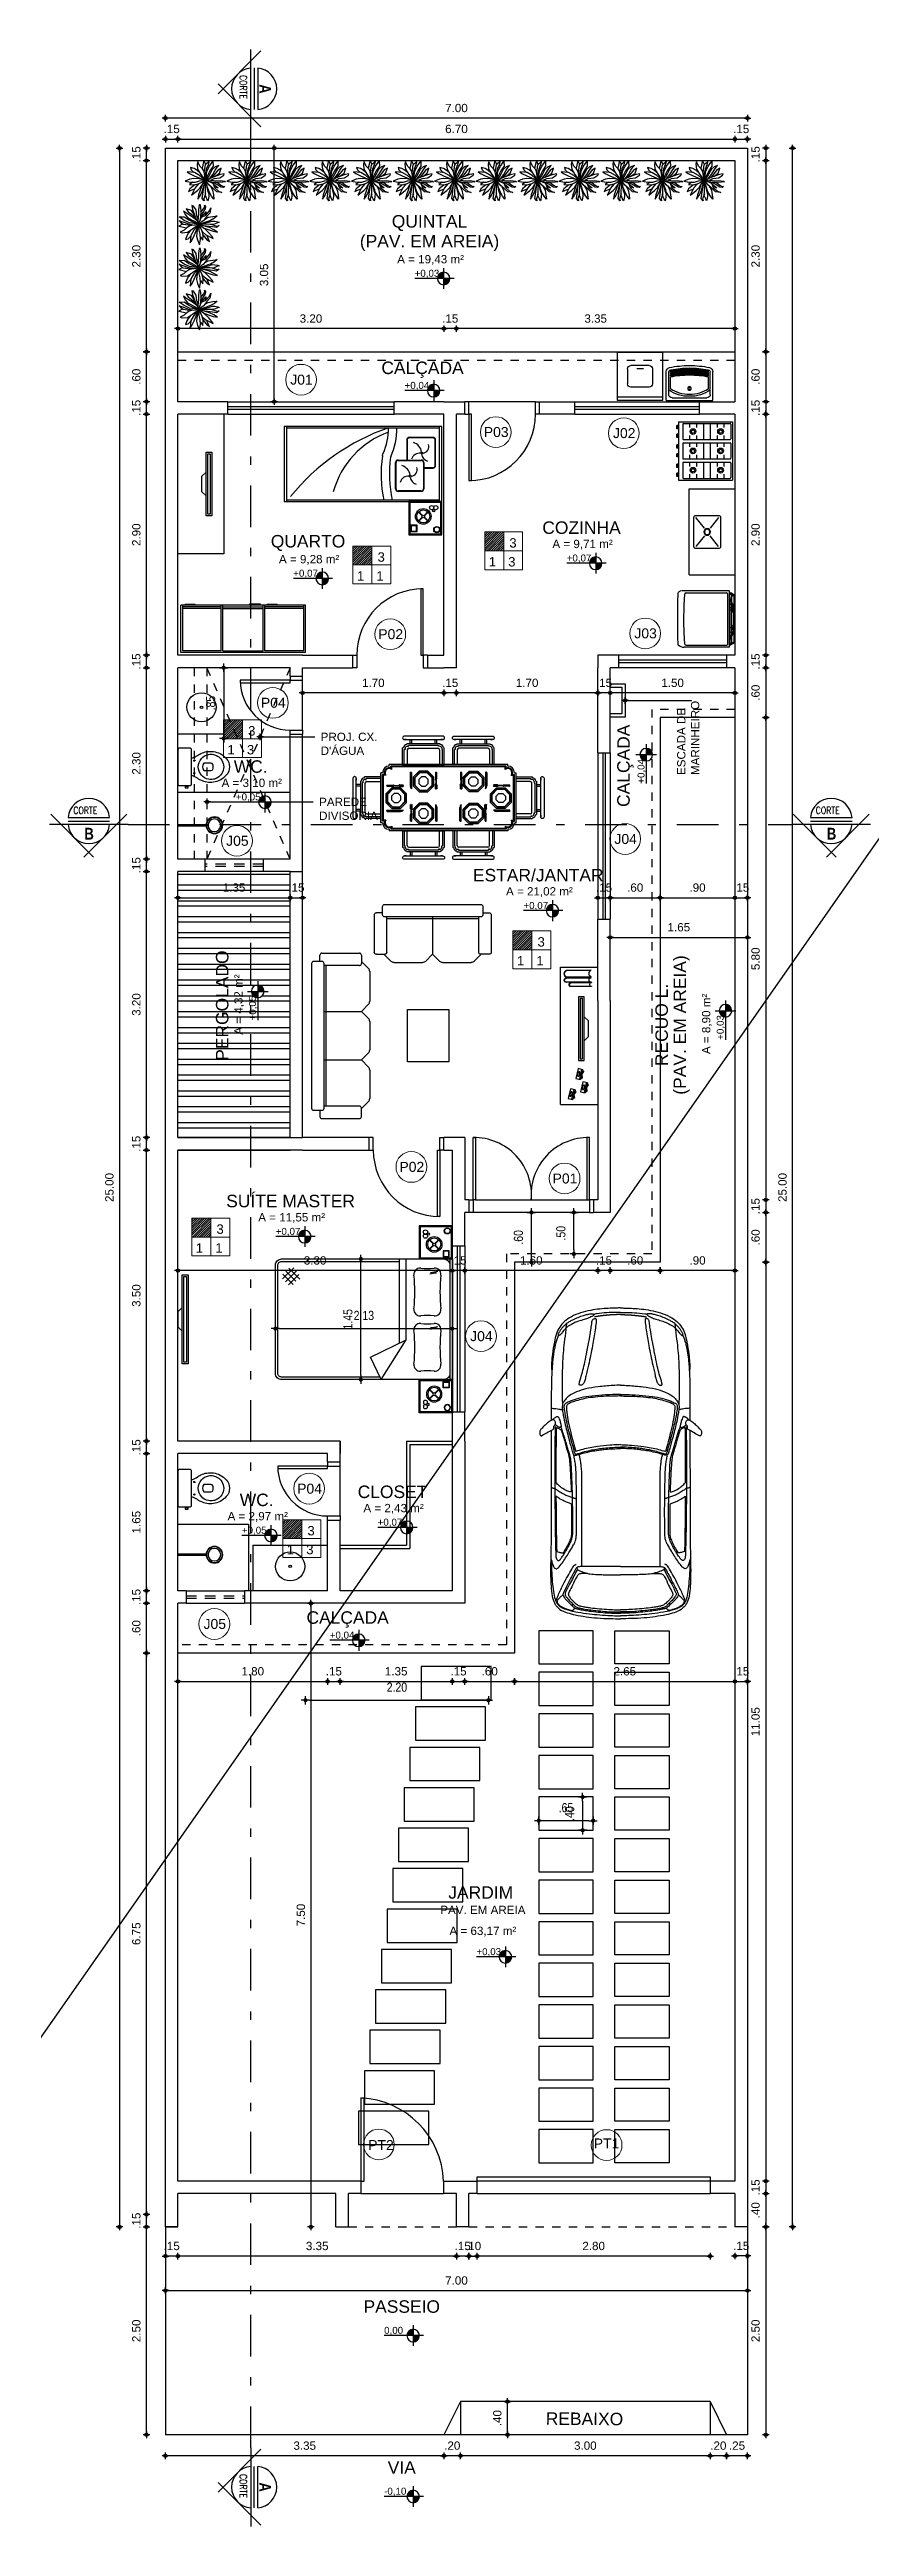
# Model space of a CAD drawing. Header units: millimetres. Extents: x 0 to 5100, y -1 to 1869.
# Drawn here: x 4687.92 to 4697.79, y 971.1 to 1000.88 of the extents above; entities that cross this region are included whole.
import ezdxf
from ezdxf.enums import TextEntityAlignment as Align

# ---------------------------------------------------------------- set-up
doc = ezdxf.new("R2010")
doc.units = ezdxf.units.MM
doc.header["$LTSCALE"] = 20
for name, pattern in [('DASHDOT', [1, 0.5, -0.25, 0, -0.25]), ('HIDDEN', [0.375, 0.25, -0.125]), ('HIDDEN2', [0.1875, 0.125, -0.0625])]:
    doc.linetypes.add(name, pattern=pattern)
for name, color, linetype in [('0-COTAS', 8, 'Continuous'), ('01', 4, 'Continuous'), ('02', 2, 'Continuous'), ('a-pem-m', 6, 'Continuous'), ('A-PEN-08', 8, 'Continuous'), ('A-PEN-B', 5, 'Continuous'), ('A-PEN-C', 4, 'Continuous'), ('A-PEN-G', 3, 'Continuous'), ('A-PEN-M', 6, 'Continuous'), ('A-PEN-R', 1, 'Continuous'), ('A-PEN-V', 104, 'Continuous'), ('A-PEN-Y', 2, 'Continuous'), ('AGT TEXTO-80 MC', 3, 'Continuous'), ('BANHEIRO', 6, 'Continuous'), ('Calçada', 1, 'Continuous'), ('COTA', 7, 'Continuous'), ('COTAS', 7, 'Continuous'), ('COZINHA', 6, 'Continuous'), ('JANELAS_EXTERNO', 3, 'Continuous'), ('JANELAS_INTERNO', 3, 'Continuous'), ('L-Texto', 30, 'Continuous'), ('MÓVEIS', 233, 'Continuous'), ('NIVEIS', 1, 'Continuous'), ('PAREDE2.5', 5, 'Continuous'), ('portas', 4, 'Continuous'), ('QUADRA', 4, 'Continuous')]:
    doc.layers.add(name, color=color, linetype=linetype)
doc.layers.add('BLOCOS', color=4, linetype='Continuous', lineweight=9)
doc.layers.add('ESPC', color=3, linetype='Continuous', lineweight=18)
doc.styles.add('CARIMBO_DADOS', font='arial.ttf', dxfattribs={"height": 0.1})
doc.styles.add('F2', font='ARIALN.TTF')
doc.styles.add('REG60', font='romans.shx', dxfattribs={"width": 0.8, "height": 0.15})
doc.styles.add('REGUA80', font='arial.ttf', dxfattribs={"height": 1})
doc.styles.add('SANSSERIF2', font='sanssb__.ttf', dxfattribs={"width": 0.8})
doc.styles.get("Standard").update_dxf_attribs({"font": 'arial.ttf'})
doc.styles.add('T20', font='PORT2', dxfattribs={"height": 0.2})
doc.styles.add('TEXT', font='arial.ttf')
doc.dimstyles.new('ARQUITETURA', dxfattribs={"dimtxt": 0.11, "dimasz": 0.05, "dimexe": 0.1, "dimexo": 0, "dimgap": 0.1, "dimtad": 1, "dimzin": 5, "dimdsep": 46, "dimtxsty": 'F2', "dimblk": 'COTA', "dimcen": 0, "dimse1": 1, "dimse2": 1, "dimadec": 0, "dimazin": 0, "dimtfac": 2, "dimtix": 1, "dimtmove": 2, "dimatfit": 3, "dimldrblk": 'COTA', "dimfxl": 1, "dimtolj": 1, "dimtzin": 5, "dimarcsym": 0})
doc.dimstyles.new('COTAS_EXTERNAS', dxfattribs={"dimtxt": 0.1, "dimasz": 0.01, "dimexe": 0, "dimexo": 0, "dimgap": 0.07, "dimtad": 1, "dimzin": 5, "dimdsep": 46, "dimtxsty": 'CARIMBO_DADOS', "dimblk1": 'CIRCULOS', "dimblk2": 'CIRCULOS', "dimsah": 1, "dimcen": 0, "dimse1": 1, "dimse2": 1, "dimclrd": 8, "dimclre": 8, "dimclrt": 230, "dimadec": 0, "dimazin": 0, "dimtfac": 100, "dimtix": 1, "dimtmove": 2, "dimatfit": 3, "dimldrblk": 'CIRCULOS', "dimfxl": 1, "dimtolj": 1, "dimtzin": 5, "dimarcsym": 0})
doc.dimstyles.get("Standard").update_dxf_attribs({"dimtxt": 0.18, "dimasz": 0.18, "dimexe": 0.18, "dimexo": 0.0625, "dimgap": 0.09, "dimtad": 0, "dimtih": 1, "dimtoh": 1, "dimdec": 4, "dimzin": 0, "dimdsep": 46, "dimtxsty": 'Standard', "dimcen": 0.09, "dimadec": 0, "dimazin": 0, "dimtfac": 1, "dimtdec": 4, "dimtofl": 0, "dimtmove": 0, "dimatfit": 3, "dimfxl": 1, "dimtolj": 1, "dimtzin": 0, "dimarcsym": 0})

msp = doc.modelspace()

# ---------------------------------------------------------------- texts
at = {"color": 230, "attachment_point": 5, "style": 'CARIMBO_DADOS'}
for s, insert, char_height in [('QUINTAL', (4692.489, 998.797), 0.15), ('(PAV. EM AREIA)', (4692.489, 998.557), 0.15), ('A = 19,43 m²', (4692.502, 998.353), 0.1), ('CALÇADA', (4692.405, 997.033), 0.15), ('COZINHA', (4694.317, 995.133), 0.15), ('QUARTO', (4691.028, 994.95), 0.15), ('A = 9,71 m²', (4694.33, 994.929), 0.1), ('A = 9,28 m²', (4691.041, 994.746), 0.1), ('WC.', (4690.338, 992.26), 0.15), ('A = 3,10 m²', (4690.351, 992.056), 0.1), ('ESTAR/JANTAR', (4693.797, 990.954), 0.15), ('A = 21,02 m²', (4693.811, 990.751), 0.1), ('SUÍTE MASTER', (4690.818, 987.035), 0.15), ('A = 11,55 m²', (4690.831, 986.831), 0.1), ('CLOSET', (4692.044, 983.538), 0.15), ('A = 2,97 m²', (4690.423, 983.237), 0.1), ('WC.', (4690.41, 983.441), 0.15), ('A = 2,43 m²', (4692.057, 983.334), 0.1), ('CALÇADA', (4691.504, 982.004), 0.15), ('PAV. EM AREIA', (4693.131, 978.511), 0.1), ('JARDIM', (4693.105, 978.72), 0.15), ('A = 63,17 m²', (4693.131, 978.25), 0.1), ('PASSEIO', (4692.155, 973.74), 0.15), ('VIA', (4692.155, 971.805), 0.15)]:
    msp.add_mtext(s, dxfattribs=dict(at, insert=insert, char_height=char_height))
for s, insert, char_height, rotation in [('CALÇADA', (4694.845, 992.27), 0.15, 90), ('PERGOLADO', (4689.996, 989.386), 0.15, 90), ('(PAV. EM AREIA)', (4695.522, 989.153), 0.15, 90), ('A = 4,32 m²', (4690.2, 989.399), 0.1, 90), ('RECUO L.', (4695.282, 989.153), 0.15, 90), ('A = 8,90 m²', (4695.826, 989.166), 0.1, 90), ('REBAIXO', (4694.353, 972.39), 0.15, 359.5827)]:
    msp.add_mtext(s, dxfattribs=dict(at, insert=insert, char_height=char_height, rotation=rotation))
at = {"layer": 'A-PEN-08', "color": 230, "insert": (4695.467, 992.159), "char_height": 0.1, "attachment_point": 1, "rotation": 90, "style": 'CARIMBO_DADOS'}
msp.add_mtext('ESCADA DE\\PMARINHEIRO', dxfattribs=at)
at = {"layer": 'A-PEN-M', "ltscale": 0.05, "width": 0.8}
for s, height, style, p in [('CORTE', 0.0851, 'REG60', (4690.206, 1000.577)), ('A', 0.142, 'SANSSERIF2', (4690.44, 1000.467)), ('CORTE', 0.0851, 'REG60', (4690.206, 971.727)), ('A', 0.142, 'SANSSERIF2', (4690.44, 971.627))]:
    msp.add_text(s, height=height, rotation=270, dxfattribs=dict(at, style=style)).set_placement(p)
for s, height, style, p in [('CORTE', 0.0851, 'REG60', (4688.205, 991.693)), ('CORTE', 0.0851, 'REG60', (4697.135, 991.693)), ('B', 0.142, 'SANSSERIF2', (4688.337, 991.382)), ('B', 0.142, 'SANSSERIF2', (4697.267, 991.382))]:
    msp.add_text(s, height=height, dxfattribs=dict(at, style=style)).set_placement(p)
at = {"layer": 'BLOCOS', "style": 'REGUA80'}
for s, p in [('J01', (4690.949, 996.854)), ('P03', (4693.291, 996.224)), ('J02', (4694.831, 996.211)), ('P02', (4692.022, 993.793)), ('J03', (4695.088, 993.803)), ('P04', (4690.61, 992.968)), ('J05', (4690.178, 991.308)), ('J04', (4694.848, 991.33)), ('P02', (4692.276, 987.387)), ('P01', (4694.119, 987.247)), ('J04', (4693.113, 985.351)), ('P04', (4691.046, 983.517)), ('J05', (4689.906, 981.89)), ('PT2', (4691.905, 975.623)), ('PT1', (4694.618, 975.642))]:
    msp.add_text(s, height=0.12, dxfattribs=at).set_placement(p, align=Align.CENTER)
at = {"layer": 'Calçada', "color": 230, "ltscale": 0.05, "insert": (4691.161, 991.886), "char_height": 0.1, "attachment_point": 1, "style": 'CARIMBO_DADOS'}
msp.add_mtext('PAREDE\\PDIVISORIA', dxfattribs=at)
at = {"layer": 'PAREDE2.5', "color": 230, "ltscale": 0.05, "insert": (4691.18, 992.668), "char_height": 0.1, "attachment_point": 1, "style": 'CARIMBO_DADOS'}
msp.add_mtext("PROJ. CX.\\PD'ÁGUA", dxfattribs=at)

# ---------------------------------------------------------------- blocks, each defined once
blk = doc.blocks.new('MesaCanto01')
at = {"layer": 'a-pem-m'}
for points in [[(0, -0.4), (0.4, -0.4), (0.4, 0), (0, 0)], [(0.012, -0.388), (0.387, -0.388), (0.387, -0.013), (0.012, -0.013)], [(0.043, -0.095), (0.107, -0.095), (0.107, -0.03), (0.043, -0.03)]]:
    blk.add_lwpolyline(points, close=True, dxfattribs=at)
for points in [[(0.038, -0.1), (0.113, -0.1), (0.113, -0.025), (0.038, -0.025), (0.038, -0.1)], [(0.207, -0.166), (0.163, -0.122)], [(0.163, -0.228), (0.207, -0.184)], [(0.212, -0.162), (0.167, -0.118)], [(0.167, -0.232), (0.212, -0.188)], [(0.229, -0.162), (0.273, -0.118)], [(0.273, -0.232), (0.229, -0.188)], [(0.233, -0.166), (0.278, -0.122)], [(0.278, -0.228), (0.233, -0.184)]]:
    blk.add_lwpolyline(points, dxfattribs=at)
for centre, radius in [((0.22, -0.175), 0.0937), ((0.22, -0.175), 0.0781), ((0.22, -0.175), 0.0156), ((0.288, -0.3), 0.0125), ((0.325, -0.275), 0.025), ((0.062, -0.338), 0.0375), ((0.062, -0.338), 0.0325), ((0.325, -0.325), 0.025)]:
    blk.add_circle(centre, radius, dxfattribs=at)
blk = doc.blocks.new('camaa')
at = {"layer": 'a-pem-m'}
for p, q in [((2260.084, 286.523), (2260.084, 285.623)), ((2261.984, 286.523), (2260.084, 286.523)), ((2260.119, 285.623), (2260.119, 286.523)), ((2260.119, 286.508), (2261.949, 286.508)), ((2261.949, 286.523), (2261.949, 285.623)), ((2261.984, 285.623), (2261.984, 286.523)), ((2261.268, 286.174), (2261.274, 286.197)), ((2261.426, 285.774), (2261.426, 286.09)), ((2261.431, 285.774), (2261.431, 286.09)), ((2261.456, 286.12), (2261.735, 286.12)), ((2261.456, 286.115), (2261.735, 286.115)), ((2261.76, 286.09), (2261.76, 285.774)), ((2261.765, 286.09), (2261.765, 285.774)), ((2261.735, 285.749), (2261.456, 285.749)), ((2261.735, 285.744), (2261.456, 285.744)), ((2260.084, 285.623), (2261.984, 285.623)), ((2261.949, 285.638), (2260.119, 285.638))]:
    blk.add_line(p, q, dxfattribs=at)
for points in [[(2261.564, 286.12), (2261.564, 286.367, -0.414214), (2261.594, 286.397), (2261.873, 286.397, -0.414214), (2261.903, 286.367), (2261.903, 286.051, -0.414214), (2261.873, 286.021), (2261.765, 286.021)], [(2261.569, 286.12), (2261.569, 286.367, -0.414214), (2261.594, 286.392), (2261.873, 286.392, -0.414214), (2261.898, 286.367), (2261.898, 286.051, -0.414214), (2261.873, 286.026), (2261.765, 286.026)]]:
    blk.add_lwpolyline(points, format="xyb", dxfattribs=at)
for centre in [(2261.74, 286.205), (2261.602, 285.928)]:
    blk.add_circle(centre, 0.0111, dxfattribs=at)
for centre, radius, start, end in [((2262.184, 284.052), 2.597, 108.9434, 141.1236), ((2261.695, 285.462), 1.055, 109.7055, 164.8879), ((2260.577, 286.51), 0.765, 336.1133, 359.8546), ((2260.577, 286.51), 0.865, 336.2348, 359.8546), ((2261.599, 286.195), 0.142, 8.7114, 73.4297), ((2261.748, 286.282), 0.0769, 272.1442, 20.1463), ((2262.848, 285.951), 1.596, 172.1145, 191.2963), ((2261.297, 286.166), 0.03, 163.9988, 172.1145), ((2261.303, 286.189), 0.03, 156.1133, 163.9988), ((2262.848, 285.951), 1.496, 172.2011, 192.0621), ((2261.396, 286.15), 0.03, 156.2348, 172.2011), ((2261.456, 286.09), 0.03, 90, 180), ((2261.456, 286.09), 0.025, 90, 180), ((2261.462, 285.918), 0.142, 8.7114, 73.4297), ((2261.611, 286.005), 0.0769, 272.1442, 20.1463), ((2261.721, 286.097), 0.108, 85.7662, 162.2456), ((2261.735, 286.09), 0.03, 0, 90), ((2261.735, 286.09), 0.025, 0, 90), ((2261.844, 286.208), 0.106, 187.7057, 251.573), ((2261.456, 285.774), 0.03, 180, 270), ((2261.456, 285.774), 0.025, 180, 270), ((2261.583, 285.82), 0.108, 85.7662, 162.2456), ((2261.707, 285.931), 0.106, 187.7057, 251.573), ((2261.735, 285.774), 0.025, 270, 0), ((2261.735, 285.774), 0.03, 270, 0)]:
    blk.add_arc(centre, radius, start, end, dxfattribs=at)
blk = doc.blocks.new('Armário3p_150')
at = {"layer": '01'}
for p, q in [((-0.73, -0.02), (-0.26, -0.02)), ((-0.73, -0.02), (-0.73, -0.57)), ((-0.26, -0.02), (-0.26, -0.57)), ((0.245, -0.02), (-0.241, -0.02)), ((-0.241, -0.02), (-0.241, -0.57)), ((0.245, -0.02), (0.245, -0.57)), ((0.265, -0.02), (0.726, -0.02)), ((0.265, -0.02), (0.265, -0.57)), ((0.726, -0.02), (0.726, -0.57)), ((-0.73, -0.53), (-0.26, -0.53)), ((-0.73, -0.55), (-0.26, -0.55)), ((0.245, -0.53), (-0.241, -0.53)), ((0.245, -0.55), (-0.241, -0.55)), ((0.265, -0.53), (0.726, -0.53)), ((0.265, -0.55), (0.726, -0.55))]:
    blk.add_line(p, q, dxfattribs=at)
at = {"layer": '02'}
for p, q in [((-0.75, 0), (0.75, 0)), ((0.75, 0), (0.75, -0.57)), ((-0.75, 0), (-0.75, -0.57)), ((-0.75, -0.57), (0.75, -0.57))]:
    blk.add_line(p, q, dxfattribs=at)
for points in [[(-0.41, -0.583), (-0.41, -0.573), (-0.29, -0.573), (-0.29, -0.583)], [(-0.075, -0.583), (-0.075, -0.573), (-0.211, -0.573), (-0.211, -0.583)], [(0.582, -0.583), (0.582, -0.573), (0.696, -0.573), (0.696, -0.583)]]:
    blk.add_lwpolyline(points, close=True, dxfattribs=at)
blk = doc.blocks.new('BRA31TDp')
for p, q in [((0.057, 0.739), (0.057, 0.741)), ((0.08, 0.716), (0.081, 0.716)), ((0.18, 0.714), (0.181, 0.716)), ((0.18, 0.708), (0.18, 0.714)), ((0.49, 0.728), (0.484, 0.726)), ((0.492, 0.699), (0.491, 0.701)), ((0.492, 0.698), (0.492, 0.699)), ((0.492, 0.697), (0.492, 0.698)), ((0.493, 0.693), (0.492, 0.697)), ((0.492, 0.695), (0.492, 0.695)), ((0.675, 0.763), (0.67, 0.763)), ((0.68, 0.762), (0.675, 0.763)), ((0.684, 0.761), (0.68, 0.762)), ((0.688, 0.759), (0.684, 0.761)), ((0.692, 0.756), (0.688, 0.759)), ((0.696, 0.752), (0.692, 0.756)), ((0.698, 0.749), (0.696, 0.752)), ((0.702, 0.743), (0.698, 0.749)), ((0.701, 0.745), (0.701, 0.745)), ((0.702, 0.743), (0.723, 0.712)), ((0.754, 0.691), (0.754, 0.103)), ((0, 0.103), (0, 0.063)), ((0, 0.063), (0, 0.062)), ((0, 0.063), (0, 0.063)), ((0, 0.063), (0, 0.06)), ((0.027, 0.112), (0.027, 0.112)), ((0.027, 0.111), (0.027, 0.112)), ((0.19, 0.085), (0.041, 0.095)), ((0.414, 0.082), (0.19, 0.085)), ((0.563, 0.085), (0.414, 0.082)), ((0.712, 0.095), (0.563, 0.085)), ((0.754, 0.103), (0.754, 0.086))]:
    blk.add_line(p, q)
for points in [[(0.002, 0.693), (0.002, 0.693), (0.001, 0.693), (0, 0.693), (0, 0.692), (0, 0.691)], [(0, 0.691), (0, 0.103)], [(0.751, 0.693), (0.001, 0.693)], [(0.053, 0.749), (0.027, 0.712)], [(0.027, 0.712), (0.027, 0.712), (0.027, 0.71), (0.027, 0.709), (0.027, 0.708), (0.028, 0.707), (0.028, 0.707), (0.029, 0.706), (0.031, 0.706), (0.032, 0.707), (0.034, 0.708), (0.034, 0.708), (0.034, 0.708), (0.034, 0.708), (0.034, 0.708), (0.034, 0.708)], [(0.048, 0.728), (0.034, 0.708)], [(0.711, 0.668), (0.043, 0.668)], [(0.044, 0.699), (0.05, 0.743)], [(0.044, 0.699), (0.044, 0.699), (0.044, 0.698), (0.045, 0.697), (0.046, 0.696), (0.048, 0.696), (0.048, 0.696), (0.05, 0.696), (0.051, 0.697), (0.051, 0.698), (0.051, 0.699)], [(0.051, 0.744), (0.051, 0.744), (0.05, 0.744), (0.05, 0.743), (0.05, 0.743), (0.05, 0.743)], [(0.08, 0.763), (0.08, 0.763), (0.076, 0.763), (0.071, 0.762), (0.067, 0.761), (0.063, 0.758), (0.059, 0.756), (0.056, 0.752), (0.053, 0.749), (0.051, 0.744)], [(0.051, 0.699), (0.057, 0.741)], [(0.058, 0.743), (0.058, 0.743), (0.058, 0.742), (0.057, 0.742), (0.057, 0.741), (0.057, 0.741)], [(0.057, 0.739), (0.057, 0.739), (0.057, 0.735), (0.059, 0.73), (0.061, 0.726), (0.064, 0.723), (0.067, 0.72), (0.071, 0.718), (0.076, 0.717), (0.08, 0.716)], [(0.08, 0.756), (0.08, 0.756), (0.077, 0.755), (0.073, 0.755), (0.07, 0.754), (0.067, 0.752), (0.064, 0.75), (0.062, 0.748), (0.06, 0.745), (0.058, 0.743)], [(0.08, 0.756), (0.08, 0.756), (0.077, 0.755), (0.074, 0.754), (0.071, 0.753), (0.069, 0.751), (0.067, 0.749), (0.066, 0.746), (0.065, 0.743), (0.065, 0.74), (0.065, 0.74), (0.065, 0.736), (0.066, 0.734), (0.067, 0.731), (0.069, 0.728), (0.071, 0.726), (0.074, 0.725), (0.077, 0.724), (0.08, 0.723)], [(0.08, 0.763), (0.67, 0.763)], [(0.67, 0.756), (0.08, 0.756)], [(0.695, 0.723), (0.08, 0.723)], [(0.695, 0.716), (0.081, 0.716)], [(0.141, 0.716), (0.104, 0.693)], [(0.124, 0.693), (0.159, 0.716)], [(0.199, 0.751), (0.154, 0.723)], [(0.17, 0.723), (0.214, 0.752)], [(0.174, 0.716), (0.174, 0.716), (0.173, 0.714), (0.173, 0.712), (0.173, 0.71), (0.173, 0.708)], [(0.173, 0.693), (0.173, 0.708)], [(0.202, 0.737), (0.202, 0.737), (0.198, 0.737), (0.195, 0.736), (0.191, 0.735), (0.188, 0.734), (0.185, 0.732), (0.182, 0.729), (0.179, 0.726), (0.177, 0.723)], [(0.18, 0.693), (0.18, 0.708)], [(0.202, 0.73), (0.202, 0.73), (0.2, 0.73), (0.197, 0.729), (0.195, 0.729), (0.194, 0.728), (0.192, 0.727), (0.19, 0.726), (0.188, 0.725), (0.186, 0.723)], [(0.439, 0.75), (0.439, 0.75), (0.431, 0.75), (0.425, 0.751), (0.418, 0.751), (0.412, 0.751), (0.217, 0.751), (0.211, 0.751), (0.204, 0.75), (0.197, 0.75)], [(0.197, 0.75), (0.197, 0.75), (0.302, 0.749), (0.296, 0.747), (0.29, 0.744), (0.284, 0.742), (0.279, 0.738), (0.274, 0.734), (0.27, 0.729), (0.266, 0.723)], [(0.412, 0.751), (0.199, 0.751)], [(0.202, 0.737), (0.234, 0.737)], [(0.234, 0.73), (0.202, 0.73)], [(0.412, 0.752), (0.214, 0.752)], [(0.234, 0.75), (0.234, 0.75), (0.231, 0.749), (0.229, 0.748), (0.227, 0.745), (0.227, 0.743)], [(0.227, 0.743), (0.227, 0.737)], [(0.227, 0.716), (0.227, 0.693)], [(0.234, 0.75), (0.262, 0.75)], [(0.248, 0.737), (0.234, 0.737), (0.234, 0.73)], [(0.269, 0.728), (0.26, 0.734), (0.26, 0.734), (0.257, 0.735), (0.255, 0.736), (0.252, 0.737), (0.248, 0.737)], [(0.261, 0.716), (0.261, 0.716), (0.26, 0.714), (0.259, 0.712), (0.259, 0.71), (0.258, 0.708), (0.257, 0.707), (0.257, 0.705), (0.257, 0.703), (0.256, 0.701)], [(0.256, 0.701), (0.256, 0.701), (0.256, 0.699), (0.256, 0.698), (0.256, 0.697), (0.256, 0.693)], [(0.279, 0.738), (0.278, 0.74), (0.276, 0.743), (0.275, 0.745), (0.272, 0.746), (0.27, 0.748), (0.267, 0.749), (0.265, 0.75), (0.262, 0.75)], [(0.412, 0.752), (0.536, 0.752)], [(0.412, 0.751), (0.551, 0.751)], [(0.483, 0.723), (0.483, 0.723), (0.478, 0.729), (0.474, 0.734), (0.469, 0.738), (0.464, 0.742), (0.458, 0.744), (0.452, 0.747), (0.445, 0.749), (0.439, 0.75)], [(0.514, 0.75), (0.486, 0.75), (0.486, 0.75), (0.483, 0.75), (0.48, 0.749), (0.478, 0.748), (0.475, 0.746), (0.473, 0.745), (0.471, 0.743), (0.47, 0.74), (0.468, 0.738)], [(0.483, 0.716), (0.479, 0.714), (0.479, 0.714), (0.479, 0.714), (0.479, 0.714), (0.478, 0.714), (0.478, 0.714), (0.478, 0.714), (0.477, 0.714), (0.475, 0.714), (0.474, 0.715), (0.474, 0.716)], [(0.503, 0.728), (0.503, 0.728), (0.501, 0.732), (0.498, 0.734), (0.494, 0.735), (0.491, 0.734), (0.491, 0.734), (0.488, 0.733), (0.485, 0.73), (0.484, 0.727), (0.484, 0.723)], [(0.491, 0.701), (0.491, 0.701), (0.491, 0.701), (0.491, 0.702), (0.491, 0.703), (0.491, 0.703), (0.491, 0.703), (0.49, 0.707), (0.489, 0.71), (0.488, 0.713), (0.487, 0.716)], [(0.49, 0.751), (0.49, 0.752)], [(0.493, 0.728), (0.493, 0.728), (0.492, 0.728), (0.492, 0.728), (0.491, 0.728), (0.49, 0.728)], [(0.493, 0.728), (0.508, 0.728), (0.508, 0.723)], [(0.506, 0.751), (0.506, 0.752)], [(0.52, 0.743), (0.52, 0.743), (0.52, 0.745), (0.519, 0.748), (0.517, 0.749), (0.514, 0.75)], [(0.52, 0.743), (0.52, 0.723)], [(0.58, 0.723), (0.536, 0.752)], [(0.54, 0.716), (0.548, 0.714)], [(0.554, 0.708), (0.554, 0.708), (0.554, 0.709), (0.552, 0.711), (0.55, 0.713), (0.548, 0.714)], [(0.551, 0.751), (0.596, 0.723)], [(0.554, 0.693), (0.554, 0.708)], [(0.626, 0.693), (0.591, 0.716)], [(0.609, 0.716), (0.646, 0.693)], [(0.694, 0.743), (0.694, 0.743), (0.692, 0.745), (0.689, 0.748), (0.687, 0.75), (0.684, 0.752), (0.681, 0.754), (0.678, 0.755), (0.674, 0.755), (0.67, 0.756)], [(0.694, 0.743), (0.717, 0.708)], [(0.694, 0.741), (0.694, 0.741), (0.694, 0.741), (0.694, 0.742), (0.694, 0.742), (0.694, 0.743)], [(0.699, 0.699), (0.694, 0.741)], [(0.707, 0.699), (0.707, 0.699), (0.707, 0.699), (0.706, 0.698), (0.705, 0.697), (0.705, 0.697), (0.705, 0.697), (0.703, 0.696), (0.701, 0.697), (0.7, 0.697), (0.699, 0.699), (0.699, 0.699), (0.699, 0.699), (0.699, 0.699), (0.699, 0.699), (0.699, 0.699)], [(0.707, 0.699), (0.703, 0.728)], [(0.717, 0.708), (0.717, 0.708), (0.718, 0.707), (0.719, 0.706), (0.721, 0.706), (0.723, 0.707), (0.723, 0.707), (0.723, 0.708), (0.724, 0.708), (0.724, 0.71), (0.723, 0.711), (0.723, 0.711), (0.723, 0.712), (0.723, 0.712), (0.723, 0.712), (0.723, 0.712)], [(0.751, 0.693), (0.752, 0.693), (0.752, 0.693), (0.753, 0.693), (0.753, 0.693), (0.754, 0.692), (0.754, 0.692)], [(0.754, 0.691), (0.754, 0.691), (0.754, 0.692), (0.753, 0.693), (0.752, 0.693), (0.751, 0.693)], [(0.027, 0.112), (0.027, 0.651)], [(0.727, 0.112), (0.727, 0.651)]]:
    blk.add_lwpolyline(points)
for centre, radius, start, end in [((0.043, 0.652), 0.0161, 90, 183.2732), ((0.711, 0.652), 0.0166, 358.3861, 90), ((0.051, 0.051), 0.0511, 177.5341, 270), ((0.043, 0.112), 0.0167, 180, 263.0635), ((0.376, 17.318), 17.321, 268.9245, 271.0979), ((0.708, 0.019), 0.0187, 271.0979, 315.9981), ((0.711, 0.112), 0.0166, 275.1275, 0), ((0.638, 0.086), 0.116, 315.9981, 0)]:
    blk.add_arc(centre, radius, start, end)
blk = doc.blocks.new('Fogão03_6')
at = {"layer": 'a-pem-m', "color": 8}
for p, q in [((-0.35, -0.65), (-0.35, 0)), ((-0.35, 0), (0.35, 0)), ((-0.35, 0), (0.35, 0)), ((-0.35, -0.65), (-0.35, 0)), ((-0.33, -0.59), (-0.33, -0.03)), ((-0.33, -0.59), (-0.33, -0.03)), ((-0.33, -0.103), (-0.28, -0.103)), ((-0.33, -0.103), (-0.28, -0.103)), ((-0.33, -0.186), (-0.28, -0.186)), ((-0.33, -0.186), (-0.28, -0.186)), ((-0.33, -0.269), (-0.137, -0.269)), ((-0.33, -0.269), (-0.137, -0.269)), ((-0.32, -0.02), (-0.147, -0.02)), ((-0.32, -0.02), (-0.147, -0.02)), ((-0.187, -0.103), (-0.137, -0.103)), ((-0.187, -0.103), (-0.137, -0.103)), ((-0.187, -0.186), (-0.137, -0.186)), ((-0.187, -0.186), (-0.137, -0.186)), ((-0.137, -0.59), (-0.137, -0.03)), ((-0.137, -0.59), (-0.137, -0.03)), ((-0.097, -0.59), (-0.097, -0.03)), ((-0.097, -0.59), (-0.097, -0.03)), ((-0.097, -0.103), (-0.047, -0.103)), ((-0.097, -0.103), (-0.047, -0.103)), ((-0.097, -0.186), (-0.047, -0.186)), ((-0.097, -0.186), (-0.047, -0.186)), ((-0.097, -0.269), (0.097, -0.269)), ((-0.097, -0.269), (0.097, -0.269)), ((-0.087, -0.02), (0.087, -0.02)), ((-0.087, -0.02), (0.087, -0.02)), ((0.047, -0.103), (0.097, -0.103)), ((0.047, -0.103), (0.097, -0.103)), ((0.047, -0.186), (0.097, -0.186)), ((0.047, -0.186), (0.097, -0.186)), ((0.097, -0.59), (0.097, -0.03)), ((0.097, -0.59), (0.097, -0.03)), ((0.137, -0.59), (0.137, -0.03)), ((0.137, -0.59), (0.137, -0.03)), ((0.137, -0.103), (0.187, -0.103)), ((0.137, -0.103), (0.187, -0.103)), ((0.137, -0.186), (0.187, -0.186)), ((0.137, -0.186), (0.187, -0.186)), ((0.137, -0.269), (0.33, -0.269)), ((0.137, -0.269), (0.33, -0.269)), ((0.147, -0.02), (0.32, -0.02)), ((0.147, -0.02), (0.32, -0.02)), ((0.28, -0.103), (0.33, -0.103)), ((0.28, -0.103), (0.33, -0.103)), ((0.28, -0.186), (0.33, -0.186)), ((0.28, -0.186), (0.33, -0.186)), ((0.33, -0.59), (0.33, -0.03)), ((0.33, -0.59), (0.33, -0.03)), ((0.35, -0.65), (0.35, 0)), ((0.35, -0.65), (0.35, 0)), ((-0.33, -0.351), (-0.137, -0.351)), ((-0.33, -0.351), (-0.137, -0.351)), ((-0.33, -0.434), (-0.28, -0.434)), ((-0.33, -0.434), (-0.28, -0.434)), ((-0.33, -0.517), (-0.28, -0.517)), ((-0.33, -0.517), (-0.28, -0.517)), ((-0.187, -0.434), (-0.137, -0.434)), ((-0.187, -0.434), (-0.137, -0.434)), ((-0.187, -0.517), (-0.137, -0.517)), ((-0.187, -0.517), (-0.137, -0.517)), ((-0.097, -0.351), (0.097, -0.351)), ((-0.097, -0.351), (0.097, -0.351)), ((-0.097, -0.434), (-0.047, -0.434)), ((-0.097, -0.434), (-0.047, -0.434)), ((-0.097, -0.517), (-0.047, -0.517)), ((-0.097, -0.517), (-0.047, -0.517)), ((0.047, -0.434), (0.097, -0.434)), ((0.047, -0.434), (0.097, -0.434)), ((0.047, -0.517), (0.097, -0.517)), ((0.047, -0.517), (0.097, -0.517)), ((0.137, -0.351), (0.33, -0.351)), ((0.137, -0.351), (0.33, -0.351)), ((0.137, -0.434), (0.187, -0.434)), ((0.137, -0.434), (0.187, -0.434)), ((0.137, -0.517), (0.187, -0.517)), ((0.137, -0.517), (0.187, -0.517)), ((0.28, -0.434), (0.33, -0.434)), ((0.28, -0.434), (0.33, -0.434)), ((0.28, -0.517), (0.33, -0.517)), ((0.28, -0.517), (0.33, -0.517)), ((-0.35, -0.65), (0.35, -0.65)), ((-0.35, -0.65), (0.35, -0.65)), ((-0.32, -0.6), (-0.147, -0.6)), ((-0.32, -0.6), (-0.147, -0.6)), ((-0.307, -0.65), (-0.307, -0.67)), ((-0.307, -0.65), (-0.307, -0.67)), ((-0.267, -0.66), (-0.307, -0.66)), ((-0.267, -0.66), (-0.307, -0.66)), ((-0.267, -0.67), (-0.307, -0.67)), ((-0.267, -0.67), (-0.307, -0.67)), ((-0.267, -0.65), (-0.267, -0.67)), ((-0.267, -0.65), (-0.267, -0.67)), ((-0.2, -0.65), (-0.2, -0.67)), ((-0.2, -0.65), (-0.2, -0.67)), ((-0.16, -0.66), (-0.2, -0.66)), ((-0.16, -0.66), (-0.2, -0.66)), ((-0.16, -0.67), (-0.2, -0.67)), ((-0.16, -0.67), (-0.2, -0.67)), ((-0.16, -0.65), (-0.16, -0.67)), ((-0.16, -0.65), (-0.16, -0.67)), ((-0.087, -0.6), (0.087, -0.6)), ((-0.087, -0.6), (0.087, -0.6)), ((-0.073, -0.65), (-0.073, -0.67)), ((-0.073, -0.65), (-0.073, -0.67)), ((-0.034, -0.66), (-0.073, -0.66)), ((-0.034, -0.66), (-0.073, -0.66)), ((-0.034, -0.67), (-0.073, -0.67)), ((-0.034, -0.67), (-0.073, -0.67)), ((-0.034, -0.65), (-0.034, -0.67)), ((-0.034, -0.65), (-0.034, -0.67)), ((0.034, -0.65), (0.034, -0.67)), ((0.034, -0.65), (0.034, -0.67)), ((0.073, -0.66), (0.034, -0.66)), ((0.073, -0.66), (0.034, -0.66)), ((0.073, -0.67), (0.034, -0.67)), ((0.073, -0.67), (0.034, -0.67)), ((0.073, -0.65), (0.073, -0.67)), ((0.073, -0.65), (0.073, -0.67)), ((0.147, -0.6), (0.32, -0.6)), ((0.147, -0.6), (0.32, -0.6)), ((0.16, -0.65), (0.16, -0.67)), ((0.16, -0.65), (0.16, -0.67)), ((0.2, -0.66), (0.16, -0.66)), ((0.2, -0.66), (0.16, -0.66)), ((0.2, -0.67), (0.16, -0.67)), ((0.2, -0.67), (0.16, -0.67)), ((0.2, -0.65), (0.2, -0.67)), ((0.2, -0.65), (0.2, -0.67)), ((0.267, -0.65), (0.267, -0.67)), ((0.267, -0.65), (0.267, -0.67)), ((0.307, -0.66), (0.267, -0.66)), ((0.307, -0.66), (0.267, -0.66)), ((0.307, -0.67), (0.267, -0.67)), ((0.307, -0.67), (0.267, -0.67)), ((0.307, -0.65), (0.307, -0.67)), ((0.307, -0.65), (0.307, -0.67))]:
    blk.add_line(p, q, dxfattribs=at)
for centre, radius in [((-0.233, -0.144), 0.0341), ((-0.233, -0.144), 0.0341), ((-0.233, -0.144), 0.02), ((-0.233, -0.144), 0.02), ((0, -0.144), 0.0341), ((0, -0.144), 0.0341), ((0, -0.144), 0.02), ((0, -0.144), 0.02), ((0.233, -0.144), 0.0341), ((0.233, -0.144), 0.0341), ((0.233, -0.144), 0.02), ((0.233, -0.144), 0.02), ((-0.233, -0.476), 0.0341), ((-0.233, -0.476), 0.0341), ((-0.233, -0.476), 0.02), ((-0.233, -0.476), 0.02), ((0, -0.476), 0.0341), ((0, -0.476), 0.0341), ((0, -0.476), 0.02), ((0, -0.476), 0.02), ((0.233, -0.476), 0.0341), ((0.233, -0.476), 0.0341), ((0.233, -0.476), 0.02), ((0.233, -0.476), 0.02)]:
    blk.add_circle(centre, radius, dxfattribs=at)
for centre, start, end in [((-0.32, -0.03), 89.9995, 179.9996), ((-0.32, -0.03), 89.9995, 179.9996), ((-0.147, -0.03), 359.9996, 89.9995), ((-0.147, -0.03), 359.9996, 89.9995), ((-0.087, -0.03), 89.9995, 179.9996), ((-0.087, -0.03), 89.9995, 179.9996), ((0.087, -0.03), 359.9996, 89.9995), ((0.087, -0.03), 359.9996, 89.9995), ((0.147, -0.03), 89.9995, 179.9996), ((0.147, -0.03), 89.9995, 179.9996), ((0.32, -0.03), 359.9996, 89.9995), ((0.32, -0.03), 359.9996, 89.9995), ((-0.32, -0.59), 179.9996, 269.9995), ((-0.32, -0.59), 179.9996, 269.9995), ((-0.147, -0.59), 269.9995, 359.9996), ((-0.147, -0.59), 269.9995, 359.9996), ((-0.087, -0.59), 179.9996, 269.9995), ((-0.087, -0.59), 179.9996, 269.9995), ((0.087, -0.59), 269.9995, 359.9996), ((0.087, -0.59), 269.9995, 359.9996), ((0.147, -0.59), 179.9996, 269.9995), ((0.147, -0.59), 179.9996, 269.9995), ((0.32, -0.59), 269.9995, 359.9996), ((0.32, -0.59), 269.9995, 359.9996)]:
    blk.add_arc(centre, 0.01, start, end, dxfattribs=at)
blk = doc.blocks.new('pp')
at = {"layer": '01'}
for p, q in [((3701.234, 249.449), (3701.336, 249.317)), ((3701.404, 249.317), (3701.506, 249.449)), ((3701.234, 249.097), (3701.336, 249.228)), ((3701.404, 249.228), (3701.506, 249.097))]:
    blk.add_line(p, q, dxfattribs=at)
for radius in [0.04, 0.032]:
    blk.add_circle((3701.37, 249.273), radius, dxfattribs=at)
at = {"layer": '02', "flags": 128}
blk.add_lwpolyline([(3701.21, 249.449), (3701.21, 249.097, 0.414214), (3701.234, 249.073), (3701.506, 249.073, 0.414214), (3701.53, 249.097), (3701.53, 249.449, 0.414214), (3701.506, 249.473), (3701.234, 249.473, 0.414214)], format="xyb", close=True, dxfattribs=at)
blk = doc.blocks.new('Bacia01cx')
at = {"layer": 'a-pem-m'}
for p, q in [((0.124, -0.237), (0.088, -0.237)), ((0.088, -0.237), (0.088, -0.253)), ((0.088, -0.253), (0.106, -0.253)), ((0.091, -0.225), (0.091, -0.237)), ((0.106, -0.253), (0.124, -0.253)), ((0.121, -0.237), (0.121, -0.225)), ((0.124, -0.253), (0.124, -0.237))]:
    blk.add_line(p, q, dxfattribs=at)
for points in [[(0, 0), (0, -0.207, 0.418036), (0.018, -0.225), (0.143, -0.225, 0.424217), (0.163, -0.207), (0.163, 0.207, 0.430132), (0.143, 0.225), (0.121, 0.225), (0.091, 0.225), (0.018, 0.225, 0.418036), (0, 0.207)], [(0.244, 0, -0.18052), (0.282, 0.1, -0.167158), (0.367, 0.149, -0.1), (0.427, 0.149, -0.096291), (0.477, 0.13, -0.13332), (0.527, 0.081, -0.150886), (0.551, 0, -0.150886), (0.527, -0.081, -0.13332), (0.477, -0.13, -0.096291), (0.427, -0.149, -0.1), (0.367, -0.149, -0.167158), (0.282, -0.1, -0.18052)], [(0.419, 0.03, 0.276984), (0.397, 0.045), (0.312, 0.045, 0.393258), (0.312, -0.045), (0.397, -0.045, 0.276984), (0.419, -0.03, 0.2)]]:
    blk.add_lwpolyline(points, format="xyb", close=True, dxfattribs=at)
blk.add_lwpolyline([(0.163, 0.103), (0.187, 0.111, 0.060779), (0.22, 0.127, -0.06199), (0.277, 0.161, -0.067868), (0.347, 0.183, -0.08648), (0.427, 0.184, -0.085166), (0.507, 0.159, -0.098298), (0.582, 0.1, -0.182004), (0.62, 0, -0.182004), (0.582, -0.1, -0.098298), (0.507, -0.159, -0.085166), (0.427, -0.184, -0.08648), (0.347, -0.183, -0.067868), (0.277, -0.161, -0.06199), (0.22, -0.127, 0.060779), (0.187, -0.111), (0.163, -0.103)], format="xyb", dxfattribs=at)
for centre in [(0.198, 0.075), (0.198, -0.075)]:
    blk.add_circle(centre, 0.0075, dxfattribs=at)
blk = doc.blocks.new('Chuveiro01')
at = {"layer": '01'}
for p, q in [((0.01, 0), (-0.01, 0)), ((-0.01, 0), (-0.01, -0.34)), ((0.01, -0.34), (0.01, 0))]:
    blk.add_line(p, q, dxfattribs=at)
for radius in [0.1, 0.095, 0.0758]:
    blk.add_circle((0, -0.439), radius, dxfattribs=at)
blk = doc.blocks.new('Sofá02_2')
at = {"layer": '01'}
for p, q in [((-0.603, -0.1), (-0.603, -0.125)), ((-0.578, -0.15), (0.578, -0.15)), ((-0.553, -0.575), (-0.553, -0.15)), ((-0.553, -0.175), (0.553, -0.175)), ((0.003, -0.15), (0.003, -0.599)), ((0.553, -0.575), (0.553, -0.15)), ((0.603, -0.125), (0.603, -0.1))]:
    blk.add_line(p, q, dxfattribs=at)
for centre, start, end in [((-0.578, -0.125), 180, 270), ((0.578, -0.125), 270, 0), ((-0.578, -0.575), 270, 0), ((0.578, -0.575), 180, 270)]:
    blk.add_arc(centre, 0.025, start, end, dxfattribs=at)
at = {"layer": '02'}
for p, q in [((0.578, 0), (-0.578, 0)), ((-0.703, -0.125), (-0.703, -0.575)), ((-0.603, -0.1), (-0.678, -0.1)), ((-0.603, -0.025), (-0.603, -0.1)), ((0.603, -0.1), (0.603, -0.025)), ((0.603, -0.1), (0.678, -0.1)), ((0.703, -0.125), (0.703, -0.575)), ((-0.678, -0.6), (-0.578, -0.6)), ((-0.583, -0.599), (-0.496, -0.685)), ((-0.119, -0.7), (-0.461, -0.7)), ((0.003, -0.599), (-0.084, -0.685)), ((0.003, -0.599), (0.089, -0.685)), ((0.466, -0.7), (0.124, -0.7)), ((0.588, -0.599), (0.501, -0.685)), ((0.678, -0.6), (0.578, -0.6))]:
    blk.add_line(p, q, dxfattribs=at)
for centre, radius, start, end in [((-0.678, -0.125), 0.025, 90, 180), ((-0.578, -0.025), 0.025, 90, 180), ((0.578, -0.025), 0.025, 0, 90), ((0.678, -0.125), 0.025, 0, 90), ((-0.678, -0.575), 0.025, 180, 270), ((0.678, -0.575), 0.025, 270, 0), ((-0.461, -0.65), 0.05, 225, 270), ((-0.119, -0.65), 0.05, 270, 315), ((0.124, -0.65), 0.05, 225, 270), ((0.466, -0.65), 0.05, 270, 315)]:
    blk.add_arc(centre, radius, start, end, dxfattribs=at)
blk = doc.blocks.new('Sofá02_3')
at = {"layer": 'a-pem-m'}
for p, q in [((0.87, 0), (-0.87, 0)), ((-0.995, -0.125), (-0.995, -0.575)), ((-0.895, -0.1), (-0.97, -0.1)), ((-0.895, -0.025), (-0.895, -0.1)), ((-0.895, -0.1), (-0.895, -0.125)), ((-0.87, -0.15), (0.87, -0.15)), ((-0.845, -0.575), (-0.845, -0.15)), ((-0.845, -0.175), (0.845, -0.175)), ((-0.29, -0.15), (-0.29, -0.599)), ((0.295, -0.15), (0.295, -0.599)), ((0.845, -0.575), (0.845, -0.15)), ((0.895, -0.1), (0.895, -0.025)), ((0.895, -0.1), (0.97, -0.1)), ((0.895, -0.125), (0.895, -0.1)), ((0.995, -0.125), (0.995, -0.575)), ((-0.97, -0.6), (-0.874, -0.6)), ((-0.874, -0.6), (-0.789, -0.685)), ((-0.874, -0.6), (-0.87, -0.6)), ((-0.411, -0.7), (-0.754, -0.7)), ((-0.29, -0.599), (-0.376, -0.685)), ((-0.29, -0.599), (-0.204, -0.685)), ((0.174, -0.7), (-0.169, -0.7)), ((0.295, -0.599), (0.209, -0.685)), ((0.295, -0.599), (0.381, -0.685)), ((0.774, -0.7), (0.416, -0.7)), ((0.895, -0.6), (0.81, -0.685)), ((0.895, -0.6), (0.87, -0.6)), ((0.97, -0.6), (0.895, -0.6))]:
    blk.add_line(p, q, dxfattribs=at)
for centre, radius, start, end in [((-0.97, -0.125), 0.025, 90, 180), ((-0.87, -0.025), 0.025, 90, 180), ((-0.87, -0.125), 0.025, 180, 270), ((0.87, -0.025), 0.025, 0, 90), ((0.87, -0.125), 0.025, 270, 0), ((0.97, -0.125), 0.025, 0, 90), ((-0.97, -0.575), 0.025, 180, 270), ((-0.87, -0.575), 0.025, 270, 0), ((0.87, -0.575), 0.025, 180, 270), ((0.97, -0.575), 0.025, 270, 0), ((-0.754, -0.65), 0.05, 225, 270), ((-0.411, -0.65), 0.05, 270, 315), ((-0.169, -0.65), 0.05, 225, 270), ((0.174, -0.65), 0.05, 270, 315), ((0.416, -0.65), 0.05, 225, 270), ((0.774, -0.65), 0.05, 270, 315)]:
    blk.add_arc(centre, radius, start, end, dxfattribs=at)
blk = doc.blocks.new('MesaJantar02')
at = {"layer": 'a-pem-m'}
for p, q in [((0.609, 0.598), (0.598, 0.598)), ((0.598, 0.398), (0.598, 0.598)), ((0.639, 0.698), (0.619, 0.698)), ((0.649, 0.638), (0.649, 0.648)), ((0.689, 0.648), (0.649, 0.648)), ((0.654, 0.618), (0.669, 0.618)), ((0.669, 0.618), (0.669, 0.628)), ((1.028, 0.628), (0.669, 0.628)), ((0.689, 0.648), (0.689, 0.698)), ((0.709, 0.648), (0.689, 0.648)), ((0.709, 0.648), (0.709, 0.698)), ((0.988, 0.648), (0.709, 0.648)), ((0.988, 0.648), (0.988, 0.698)), ((1.008, 0.648), (0.988, 0.648)), ((1.008, 0.648), (1.008, 0.698)), ((1.048, 0.648), (1.008, 0.648)), ((1.028, 0.618), (1.028, 0.628)), ((1.043, 0.618), (1.028, 0.618)), ((1.048, 0.638), (1.048, 0.648)), ((1.079, 0.698), (1.059, 0.698)), ((1.088, 0.598), (1.098, 0.598)), ((1.098, 0.398), (1.098, 0.598)), ((1.102, 0.717), (1.102, 0.718)), ((1.196, 0.717), (1.196, 0.718)), ((1.21, 0.598), (1.2, 0.598)), ((1.2, 0.398), (1.2, 0.598)), ((1.219, 0.698), (1.239, 0.698)), ((1.25, 0.638), (1.25, 0.648)), ((1.25, 0.648), (1.29, 0.648)), ((1.255, 0.618), (1.27, 0.618)), ((1.27, 0.618), (1.27, 0.628)), ((1.27, 0.628), (1.629, 0.628)), ((1.29, 0.648), (1.29, 0.698)), ((1.29, 0.648), (1.31, 0.648)), ((1.31, 0.648), (1.31, 0.698)), ((1.31, 0.648), (1.589, 0.648)), ((1.589, 0.648), (1.589, 0.698)), ((1.589, 0.648), (1.609, 0.648)), ((1.609, 0.648), (1.609, 0.698)), ((1.609, 0.648), (1.649, 0.648)), ((1.629, 0.618), (1.629, 0.628)), ((1.644, 0.618), (1.629, 0.618)), ((1.649, 0.638), (1.649, 0.648)), ((1.659, 0.698), (1.679, 0.698)), ((1.689, 0.598), (1.7, 0.598)), ((1.7, 0.398), (1.7, 0.598)), ((0.356, 0.298), (0.336, 0.298)), ((0.336, 0.248), (0.336, 0.298)), ((0.436, 0.378), (0.436, 0.398)), ((0.598, 0.398), (0.436, 0.398)), ((0.456, 0.355), (0.456, 0.378)), ((1.842, 0.378), (0.456, 0.378)), ((0.466, 0.338), (0.466, 0.368)), ((1.832, 0.368), (0.466, 0.368)), ((1.098, 0.398), (0.598, 0.398)), ((0.598, 0.398), (1.098, 0.398)), ((0.629, 0.578), (0.618, 0.578)), ((0.618, 0.398), (0.618, 0.578)), ((0.629, 0.593), (0.629, 0.578)), ((0.654, 0.573), (0.654, 0.398)), ((0.674, 0.593), (1.023, 0.593)), ((0.688, 0.3), (0.688, 0.14)), ((0.692, 0.304), (0.699, 0.304)), ((0.694, 0.301), (0.697, 0.301)), ((0.703, 0.3), (0.703, 0.104)), ((0.991, 0.3), (0.991, 0.225)), ((0.994, 0.3), (0.994, 0.231)), ((0.995, 0.304), (1.002, 0.304)), ((0.995, 0.301), (1.002, 0.301)), ((1.003, 0.3), (1.003, 0.231)), ((1.006, 0.3), (1.006, 0.225)), ((1.043, 0.573), (1.043, 0.398)), ((1.068, 0.593), (1.068, 0.578)), ((1.068, 0.578), (1.078, 0.578)), ((1.078, 0.398), (1.078, 0.578)), ((1.2, 0.398), (1.098, 0.398)), ((1.7, 0.398), (1.2, 0.398)), ((1.7, 0.398), (1.2, 0.398)), ((1.23, 0.578), (1.22, 0.578)), ((1.22, 0.398), (1.22, 0.578)), ((1.23, 0.593), (1.23, 0.578)), ((1.255, 0.573), (1.255, 0.398)), ((1.624, 0.593), (1.275, 0.593)), ((1.292, 0.3), (1.292, 0.225)), ((1.295, 0.3), (1.295, 0.231)), ((1.303, 0.304), (1.296, 0.304)), ((1.303, 0.301), (1.296, 0.301)), ((1.304, 0.3), (1.304, 0.231)), ((1.307, 0.3), (1.307, 0.225)), ((1.594, 0.3), (1.594, 0.104)), ((1.605, 0.304), (1.598, 0.304)), ((1.603, 0.301), (1.6, 0.301)), ((1.609, 0.3), (1.609, 0.14)), ((1.644, 0.573), (1.644, 0.398)), ((1.669, 0.593), (1.669, 0.578)), ((1.669, 0.578), (1.68, 0.578)), ((1.68, 0.398), (1.68, 0.578)), ((1.862, 0.398), (1.7, 0.398)), ((1.832, 0.338), (1.832, 0.368)), ((1.842, 0.355), (1.842, 0.378)), ((1.862, 0.378), (1.862, 0.398)), ((1.942, 0.298), (1.962, 0.298)), ((1.962, 0.248), (1.962, 0.298)), ((0.021, 0.252), (0.02, 0.252)), ((0.04, 0.228), (0.04, 0.208)), ((0.09, 0.158), (0.04, 0.158)), ((0.09, 0.138), (0.04, 0.138)), ((0.09, 0.198), (0.09, 0.158)), ((0.1, 0.198), (0.09, 0.198)), ((0.09, 0.158), (0.09, 0.138)), ((0.09, 0.138), (0.09, -0.142)), ((0.12, 0.178), (0.11, 0.178)), ((0.11, 0.178), (0.11, -0.182)), ((0.12, 0.193), (0.12, 0.178)), ((0.14, 0.238), (0.14, 0.248)), ((0.34, 0.248), (0.14, 0.248)), ((0.145, 0.218), (0.16, 0.218)), ((0.145, -0.177), (0.145, 0.173)), ((0.16, 0.218), (0.16, 0.228)), ((0.34, 0.228), (0.16, 0.228)), ((0.165, 0.193), (0.34, 0.193)), ((0.336, -0.252), (0.336, 0.248)), ((0.379, 0.278), (0.356, 0.278)), ((0.356, -0.282), (0.356, 0.278)), ((0.396, 0.268), (0.366, 0.268)), ((0.366, -0.272), (0.366, 0.268)), ((0.409, 0.14), (0.409, 0.147)), ((0.412, 0.14), (0.412, 0.147)), ((0.413, 0.151), (0.488, 0.151)), ((0.413, 0.148), (0.482, 0.148)), ((0.413, 0.139), (0.482, 0.139)), ((0.413, 0.136), (0.488, 0.136)), ((0.485, 0.142), (0.485, 0.145)), ((0.488, 0.151), (0.488, 0.136)), ((0.504, 0.146), (0.544, 0.146)), ((0.504, 0.141), (0.544, 0.141)), ((0.56, 0.154), (0.606, 0.153)), ((0.56, 0.134), (0.606, 0.134)), ((0.564, 0.149), (0.564, 0.149)), ((0.564, 0.144), (0.564, 0.144)), ((0.564, 0.138), (0.564, 0.138)), ((0.567, 0.151), (0.606, 0.151)), ((0.567, 0.148), (0.606, 0.148)), ((0.567, 0.145), (0.606, 0.145)), ((0.567, 0.142), (0.606, 0.142)), ((0.567, 0.139), (0.606, 0.14)), ((0.567, 0.137), (0.606, 0.136)), ((0.609, 0.152), (0.609, 0.152)), ((0.609, 0.147), (0.609, 0.147)), ((0.609, 0.141), (0.609, 0.141)), ((0.609, 0.135), (0.609, 0.135)), ((0.688, 0.224), (0.703, 0.224)), ((0.691, 0.298), (0.691, 0.23)), ((0.694, 0.227), (0.697, 0.227)), ((0.7, 0.298), (0.7, 0.23)), ((0.988, 0.152), (0.988, 0.107)), ((0.99, 0.104), (0.99, 0.104)), ((1.006, 0.225), (0.991, 0.225)), ((0.991, 0.146), (0.991, 0.107)), ((0.992, 0.149), (0.992, 0.149)), ((0.994, 0.146), (0.994, 0.107)), ((0.995, 0.104), (0.995, 0.104)), ((0.996, 0.209), (0.996, 0.169)), ((0.997, 0.146), (0.996, 0.107)), ((0.997, 0.228), (1, 0.228)), ((0.998, 0.149), (0.998, 0.149)), ((0.999, 0.146), (1, 0.107)), ((1.001, 0.209), (1.001, 0.169)), ((1.001, 0.104), (1.001, 0.104)), ((1.002, 0.146), (1.002, 0.107)), ((1.004, 0.149), (1.004, 0.149)), ((1.005, 0.146), (1.005, 0.107)), ((1.007, 0.104), (1.007, 0.104)), ((1.008, 0.152), (1.008, 0.107)), ((1.29, 0.152), (1.29, 0.107)), ((1.291, 0.104), (1.291, 0.104)), ((1.292, 0.225), (1.307, 0.225)), ((1.293, 0.146), (1.293, 0.107)), ((1.294, 0.149), (1.294, 0.149)), ((1.296, 0.146), (1.296, 0.107)), ((1.297, 0.209), (1.297, 0.169)), ((1.297, 0.104), (1.297, 0.104)), ((1.301, 0.228), (1.298, 0.228)), ((1.299, 0.146), (1.298, 0.107)), ((1.3, 0.149), (1.3, 0.149)), ((1.301, 0.146), (1.302, 0.107)), ((1.302, 0.209), (1.302, 0.169)), ((1.303, 0.104), (1.303, 0.104)), ((1.304, 0.146), (1.304, 0.107)), ((1.306, 0.149), (1.306, 0.149)), ((1.307, 0.146), (1.307, 0.107)), ((1.308, 0.104), (1.308, 0.104)), ((1.31, 0.152), (1.31, 0.107)), ((1.609, 0.224), (1.594, 0.224)), ((1.597, 0.298), (1.597, 0.23)), ((1.603, 0.227), (1.6, 0.227)), ((1.606, 0.298), (1.606, 0.23)), ((1.689, 0.152), (1.689, 0.152)), ((1.689, 0.147), (1.689, 0.147)), ((1.689, 0.141), (1.689, 0.141)), ((1.689, 0.135), (1.689, 0.135)), ((1.738, 0.154), (1.692, 0.153)), ((1.731, 0.151), (1.692, 0.151)), ((1.731, 0.148), (1.692, 0.148)), ((1.731, 0.145), (1.692, 0.145)), ((1.731, 0.142), (1.692, 0.142)), ((1.731, 0.139), (1.692, 0.14)), ((1.731, 0.137), (1.692, 0.136)), ((1.738, 0.134), (1.692, 0.134)), ((1.734, 0.149), (1.734, 0.149)), ((1.734, 0.144), (1.734, 0.144)), ((1.734, 0.138), (1.734, 0.138)), ((1.794, 0.146), (1.754, 0.146)), ((1.794, 0.141), (1.754, 0.141)), ((1.81, 0.151), (1.81, 0.136)), ((1.885, 0.151), (1.81, 0.151)), ((1.885, 0.136), (1.81, 0.136)), ((1.813, 0.142), (1.813, 0.145)), ((1.885, 0.148), (1.816, 0.148)), ((1.885, 0.139), (1.816, 0.139)), ((1.886, 0.14), (1.886, 0.147)), ((1.889, 0.14), (1.889, 0.147)), ((1.902, 0.268), (1.932, 0.268)), ((1.919, 0.278), (1.942, 0.278)), ((1.932, -0.272), (1.932, 0.268)), ((1.942, -0.282), (1.942, 0.278)), ((1.962, 0.248), (2.158, 0.248)), ((1.962, -0.252), (1.962, 0.248)), ((1.962, 0.228), (2.138, 0.228)), ((2.133, 0.193), (1.962, 0.193)), ((2.138, 0.218), (2.138, 0.228)), ((2.153, 0.218), (2.138, 0.218)), ((2.153, -0.177), (2.153, 0.173)), ((2.158, 0.238), (2.158, 0.248)), ((2.178, 0.193), (2.178, 0.178)), ((2.178, 0.178), (2.188, 0.178)), ((2.188, 0.178), (2.188, -0.182)), ((2.198, 0.198), (2.208, 0.198)), ((2.208, 0.198), (2.208, 0.158)), ((2.208, 0.158), (2.208, 0.138)), ((2.208, 0.158), (2.258, 0.158)), ((2.208, 0.138), (2.208, -0.142)), ((2.208, 0.138), (2.258, 0.138)), ((2.258, 0.228), (2.258, 0.208)), ((2.277, 0.252), (2.278, 0.252)), ((0.09, -0.142), (0.04, -0.142)), ((0.09, -0.162), (0.04, -0.162)), ((0.04, -0.212), (0.04, -0.232)), ((0.09, -0.142), (0.09, -0.162)), ((0.09, -0.162), (0.09, -0.202)), ((0.1, -0.202), (0.09, -0.202)), ((0.12, -0.182), (0.11, -0.182)), ((0.12, -0.197), (0.12, -0.182)), ((0.14, -0.242), (0.14, -0.252)), ((0.34, -0.252), (0.14, -0.252)), ((0.145, -0.222), (0.16, -0.222)), ((0.16, -0.222), (0.16, -0.232)), ((0.34, -0.232), (0.16, -0.232)), ((0.165, -0.197), (0.34, -0.197)), ((0.336, -0.302), (0.336, -0.252)), ((0.379, -0.282), (0.356, -0.282)), ((0.396, -0.272), (0.366, -0.272)), ((0.409, -0.162), (0.409, -0.155)), ((0.412, -0.16), (0.412, -0.157)), ((0.413, -0.151), (0.609, -0.151)), ((0.413, -0.166), (0.573, -0.166)), ((0.415, -0.154), (0.483, -0.154)), ((0.415, -0.163), (0.483, -0.163)), ((0.486, -0.16), (0.486, -0.157)), ((0.489, -0.166), (0.489, -0.151)), ((0.691, -0.133), (0.692, -0.087)), ((0.693, -0.084), (0.693, -0.084)), ((0.694, -0.127), (0.694, -0.087)), ((0.694, -0.28), (0.694, -0.206)), ((0.694, -0.206), (0.709, -0.206)), ((0.696, -0.129), (0.696, -0.129)), ((0.697, -0.127), (0.697, -0.087)), ((0.697, -0.28), (0.697, -0.212)), ((0.698, -0.084), (0.698, -0.084)), ((0.705, -0.281), (0.698, -0.281)), ((0.705, -0.284), (0.698, -0.284)), ((0.699, -0.189), (0.699, -0.149)), ((0.7, -0.127), (0.7, -0.087)), ((0.703, -0.209), (0.7, -0.209)), ((0.701, -0.129), (0.701, -0.129)), ((0.703, -0.127), (0.703, -0.087)), ((0.704, -0.084), (0.704, -0.084)), ((0.704, -0.189), (0.704, -0.149)), ((0.706, -0.127), (0.705, -0.087)), ((0.706, -0.28), (0.706, -0.212)), ((0.707, -0.129), (0.707, -0.129)), ((0.708, -0.127), (0.709, -0.087)), ((0.709, -0.28), (0.709, -0.206)), ((0.71, -0.084), (0.71, -0.084)), ((0.711, -0.133), (0.711, -0.087)), ((0.996, -0.28), (0.996, -0.084)), ((1.011, -0.204), (0.996, -0.204)), ((0.999, -0.278), (0.999, -0.21)), ((1.007, -0.284), (1, -0.284)), ((1.005, -0.207), (1.002, -0.207)), ((1.005, -0.281), (1.002, -0.281)), ((1.008, -0.278), (1.008, -0.21)), ((1.011, -0.28), (1.011, -0.12)), ((1.287, -0.28), (1.287, -0.12)), ((1.287, -0.204), (1.302, -0.204)), ((1.29, -0.278), (1.29, -0.21)), ((1.291, -0.284), (1.298, -0.284)), ((1.293, -0.207), (1.296, -0.207)), ((1.293, -0.281), (1.296, -0.281)), ((1.299, -0.278), (1.299, -0.21)), ((1.302, -0.28), (1.302, -0.084)), ((1.587, -0.133), (1.587, -0.087)), ((1.588, -0.084), (1.588, -0.084)), ((1.59, -0.127), (1.589, -0.087)), ((1.589, -0.28), (1.589, -0.206)), ((1.604, -0.206), (1.589, -0.206)), ((1.591, -0.129), (1.591, -0.129)), ((1.592, -0.127), (1.593, -0.087)), ((1.592, -0.28), (1.592, -0.212)), ((1.593, -0.281), (1.6, -0.281)), ((1.593, -0.284), (1.6, -0.284)), ((1.594, -0.084), (1.594, -0.084)), ((1.594, -0.189), (1.594, -0.149)), ((1.595, -0.127), (1.595, -0.087)), ((1.595, -0.209), (1.598, -0.209)), ((1.597, -0.129), (1.597, -0.129)), ((1.598, -0.127), (1.598, -0.087)), ((1.599, -0.189), (1.599, -0.149)), ((1.6, -0.084), (1.6, -0.084)), ((1.601, -0.127), (1.601, -0.087)), ((1.601, -0.28), (1.601, -0.212)), ((1.602, -0.129), (1.602, -0.129)), ((1.604, -0.127), (1.604, -0.087)), ((1.604, -0.28), (1.604, -0.206)), ((1.605, -0.084), (1.605, -0.084)), ((1.607, -0.133), (1.606, -0.087)), ((1.885, -0.151), (1.689, -0.151)), ((1.885, -0.166), (1.725, -0.166)), ((1.809, -0.166), (1.809, -0.151)), ((1.812, -0.16), (1.812, -0.157)), ((1.883, -0.154), (1.815, -0.154)), ((1.883, -0.163), (1.815, -0.163)), ((1.886, -0.16), (1.886, -0.157)), ((1.889, -0.162), (1.889, -0.155)), ((1.902, -0.272), (1.932, -0.272)), ((1.919, -0.282), (1.942, -0.282)), ((2.133, -0.197), (1.962, -0.197)), ((1.962, -0.232), (2.138, -0.232)), ((1.962, -0.302), (1.962, -0.252)), ((1.962, -0.252), (2.158, -0.252)), ((2.138, -0.222), (2.138, -0.232)), ((2.153, -0.222), (2.138, -0.222)), ((2.158, -0.242), (2.158, -0.252)), ((2.178, -0.182), (2.188, -0.182)), ((2.178, -0.197), (2.178, -0.182)), ((2.198, -0.202), (2.208, -0.202)), ((2.208, -0.142), (2.208, -0.162)), ((2.208, -0.142), (2.258, -0.142)), ((2.208, -0.162), (2.208, -0.202)), ((2.208, -0.162), (2.258, -0.162)), ((2.258, -0.212), (2.258, -0.232)), ((0.356, -0.302), (0.336, -0.302)), ((0.436, -0.382), (0.436, -0.402)), ((0.598, -0.402), (0.436, -0.402)), ((0.456, -0.359), (0.456, -0.382)), ((1.842, -0.382), (0.456, -0.382)), ((0.466, -0.342), (0.466, -0.372)), ((1.832, -0.372), (0.466, -0.372)), ((0.598, -0.402), (0.598, -0.602)), ((0.598, -0.402), (1.098, -0.402)), ((1.098, -0.402), (0.598, -0.402)), ((0.618, -0.402), (0.618, -0.582)), ((0.629, -0.582), (0.618, -0.582)), ((0.629, -0.597), (0.629, -0.582)), ((0.654, -0.577), (0.654, -0.402)), ((1.043, -0.577), (1.043, -0.402)), ((1.068, -0.582), (1.078, -0.582)), ((1.068, -0.597), (1.068, -0.582)), ((1.078, -0.402), (1.078, -0.582)), ((1.098, -0.402), (1.098, -0.602)), ((1.2, -0.402), (1.098, -0.402)), ((1.2, -0.402), (1.2, -0.602)), ((1.7, -0.402), (1.2, -0.402)), ((1.7, -0.402), (1.2, -0.402)), ((1.22, -0.402), (1.22, -0.582)), ((1.23, -0.582), (1.22, -0.582)), ((1.23, -0.597), (1.23, -0.582)), ((1.255, -0.577), (1.255, -0.402)), ((1.644, -0.577), (1.644, -0.402)), ((1.669, -0.582), (1.68, -0.582)), ((1.669, -0.597), (1.669, -0.582)), ((1.68, -0.402), (1.68, -0.582)), ((1.7, -0.402), (1.7, -0.602)), ((1.862, -0.402), (1.7, -0.402)), ((1.832, -0.342), (1.832, -0.372)), ((1.842, -0.359), (1.842, -0.382)), ((1.862, -0.382), (1.862, -0.402)), ((1.942, -0.302), (1.962, -0.302)), ((0.609, -0.602), (0.598, -0.602)), ((0.639, -0.702), (0.619, -0.702)), ((0.649, -0.642), (0.649, -0.652)), ((0.689, -0.652), (0.649, -0.652)), ((0.654, -0.622), (0.669, -0.622)), ((0.669, -0.622), (0.669, -0.632)), ((1.028, -0.632), (0.669, -0.632)), ((0.674, -0.597), (1.023, -0.597)), ((0.709, -0.652), (0.689, -0.652)), ((0.689, -0.652), (0.689, -0.702)), ((0.709, -0.652), (0.709, -0.702)), ((0.988, -0.652), (0.709, -0.652)), ((1.008, -0.652), (0.988, -0.652)), ((0.988, -0.652), (0.988, -0.702)), ((1.008, -0.652), (1.008, -0.702)), ((1.048, -0.652), (1.008, -0.652)), ((1.028, -0.622), (1.028, -0.632)), ((1.043, -0.622), (1.028, -0.622)), ((1.048, -0.642), (1.048, -0.652)), ((1.079, -0.702), (1.059, -0.702)), ((1.088, -0.602), (1.098, -0.602)), ((1.102, -0.721), (1.102, -0.722)), ((1.196, -0.721), (1.196, -0.722)), ((1.21, -0.602), (1.2, -0.602)), ((1.219, -0.702), (1.239, -0.702)), ((1.25, -0.642), (1.25, -0.652)), ((1.25, -0.652), (1.29, -0.652)), ((1.255, -0.622), (1.27, -0.622)), ((1.27, -0.622), (1.27, -0.632)), ((1.27, -0.632), (1.629, -0.632)), ((1.624, -0.597), (1.275, -0.597)), ((1.29, -0.652), (1.31, -0.652)), ((1.29, -0.652), (1.29, -0.702)), ((1.31, -0.652), (1.31, -0.702)), ((1.31, -0.652), (1.589, -0.652)), ((1.589, -0.652), (1.589, -0.702)), ((1.589, -0.652), (1.609, -0.652)), ((1.609, -0.652), (1.649, -0.652)), ((1.609, -0.652), (1.609, -0.702)), ((1.644, -0.622), (1.629, -0.622)), ((1.629, -0.622), (1.629, -0.632)), ((1.649, -0.642), (1.649, -0.652)), ((1.659, -0.702), (1.679, -0.702)), ((1.689, -0.602), (1.7, -0.602))]:
    blk.add_line(p, q, dxfattribs=at)
for points in [[(1.082, 0.738), (0.618, 0.738, 0.414214), (0.598, 0.718), (0.598, 0.717, 0.414214), (0.617, 0.698), (0.689, 0.698, 0.414214)], [(0.689, 0.698), (0.709, 0.698, 0.414214)], [(0.709, 0.698), (0.988, 0.698, 0.414214)], [(0.988, 0.698), (1.008, 0.698, 0.414214)], [(1.008, 0.698), (1.083, 0.698, 0.414214), (1.102, 0.717)], [(1.102, 0.718, 0.414214), (1.082, 0.738, 0.414214)], [(1.196, 0.718, -0.414214), (1.216, 0.738, -0.414214)], [(1.29, 0.698), (1.215, 0.698, -0.414214), (1.196, 0.717)], [(1.216, 0.738), (1.68, 0.738, -0.414214), (1.7, 0.718), (1.7, 0.717, -0.414214), (1.681, 0.698), (1.609, 0.698, -0.414214)], [(1.31, 0.698), (1.29, 0.698, -0.414214)], [(1.589, 0.698), (1.31, 0.698, -0.414214)], [(1.609, 0.698), (1.589, 0.698, -0.414214)], [(0.02, 0.252, 0.414214), (0, 0.232, 0.414214)], [(0, 0.232), (0, -0.232, 0.414214), (0.02, -0.252), (0.021, -0.252, 0.414214), (0.04, -0.233), (0.04, -0.162, 0.414214)], [(0.04, 0.158), (0.04, 0.233, 0.414214), (0.021, 0.252)], [(0.04, 0.138), (0.04, 0.158, 0.414214)], [(0.04, -0.142), (0.04, 0.138, 0.414214)], [(2.258, 0.158), (2.258, 0.233, -0.414214), (2.277, 0.252)], [(2.298, 0.232), (2.298, -0.232, -0.414214), (2.278, -0.252), (2.277, -0.252, -0.414214), (2.258, -0.233), (2.258, -0.162, -0.414214)], [(2.258, 0.138), (2.258, 0.158, -0.414214)], [(2.258, -0.142), (2.258, 0.138, -0.414214)], [(2.278, 0.252, -0.414214), (2.298, 0.232, -0.414214)], [(0.04, -0.162), (0.04, -0.142, 0.414214)], [(2.258, -0.162), (2.258, -0.142, -0.414214)], [(1.082, -0.742), (0.618, -0.742, -0.414214), (0.598, -0.722), (0.598, -0.721, -0.414214), (0.617, -0.702), (0.689, -0.702, -0.414214)], [(0.689, -0.702), (0.709, -0.702, -0.414214)], [(0.709, -0.702), (0.988, -0.702, -0.414214)], [(0.988, -0.702), (1.008, -0.702, -0.414214)], [(1.008, -0.702), (1.083, -0.702, -0.414214), (1.102, -0.721)], [(1.102, -0.722, -0.414214), (1.082, -0.742, -0.414214)], [(1.29, -0.702), (1.215, -0.702, 0.414214), (1.196, -0.721)], [(1.196, -0.722, 0.414214), (1.216, -0.742, 0.414214)], [(1.216, -0.742), (1.68, -0.742, 0.414214), (1.7, -0.722), (1.7, -0.721, 0.414214), (1.681, -0.702), (1.609, -0.702, 0.414214)], [(1.31, -0.702), (1.29, -0.702, 0.414214)], [(1.589, -0.702), (1.31, -0.702, 0.414214)], [(1.609, -0.702), (1.589, -0.702, 0.414214)]]:
    blk.add_lwpolyline(points, format="xyb", dxfattribs=at)
for points in [[(0.724, 0.142), (0.797, 0.069), (0.9, 0.069), (0.974, 0.142), (0.974, 0.245), (0.9, 0.319), (0.797, 0.319), (0.724, 0.245)], [(0.739, 0.148), (0.803, 0.084), (0.894, 0.084), (0.959, 0.148), (0.959, 0.239), (0.894, 0.304), (0.803, 0.304), (0.739, 0.239)], [(0.744, 0.15), (0.805, 0.089), (0.892, 0.089), (0.954, 0.15), (0.954, 0.237), (0.892, 0.299), (0.805, 0.299), (0.744, 0.237)], [(1.574, 0.142), (1.501, 0.069), (1.398, 0.069), (1.324, 0.142), (1.324, 0.245), (1.398, 0.319), (1.501, 0.319), (1.574, 0.245)], [(1.559, 0.148), (1.495, 0.084), (1.404, 0.084), (1.339, 0.148), (1.339, 0.239), (1.404, 0.304), (1.495, 0.304), (1.559, 0.239)], [(1.554, 0.15), (1.493, 0.089), (1.406, 0.089), (1.344, 0.15), (1.344, 0.237), (1.406, 0.299), (1.493, 0.299), (1.554, 0.237)], [(0.571, -0.131), (0.644, -0.058), (0.644, 0.046), (0.571, 0.119), (0.467, 0.119), (0.394, 0.046), (0.394, -0.058), (0.467, -0.131)], [(0.565, -0.116), (0.629, -0.051), (0.629, 0.04), (0.565, 0.104), (0.474, 0.104), (0.409, 0.04), (0.409, -0.051), (0.474, -0.116)], [(0.563, -0.111), (0.624, -0.049), (0.624, 0.038), (0.563, 0.099), (0.476, 0.099), (0.414, 0.038), (0.414, -0.049), (0.476, -0.111)], [(0.542, -0.061), (0.574, -0.029), (0.574, 0.017), (0.542, 0.049), (0.496, 0.049), (0.464, 0.017), (0.464, -0.029), (0.496, -0.061)], [(0.794, 0.171), (0.826, 0.139), (0.871, 0.139), (0.904, 0.171), (0.904, 0.216), (0.871, 0.249), (0.826, 0.249), (0.794, 0.216)], [(1.504, 0.171), (1.472, 0.139), (1.427, 0.139), (1.394, 0.171), (1.394, 0.216), (1.427, 0.249), (1.472, 0.249), (1.504, 0.216)], [(1.727, -0.131), (1.654, -0.058), (1.654, 0.046), (1.727, 0.119), (1.831, 0.119), (1.904, 0.046), (1.904, -0.058), (1.831, -0.131)], [(1.733, -0.116), (1.669, -0.051), (1.669, 0.04), (1.733, 0.104), (1.824, 0.104), (1.889, 0.04), (1.889, -0.051), (1.824, -0.116)], [(1.735, -0.111), (1.674, -0.049), (1.674, 0.038), (1.735, 0.099), (1.822, 0.099), (1.884, 0.038), (1.884, -0.049), (1.822, -0.111)], [(1.756, -0.061), (1.724, -0.029), (1.724, 0.017), (1.756, 0.049), (1.802, 0.049), (1.834, 0.017), (1.834, -0.029), (1.802, -0.061)], [(0.724, -0.242), (0.797, -0.316), (0.9, -0.316), (0.974, -0.242), (0.974, -0.139), (0.9, -0.066), (0.797, -0.066), (0.724, -0.139)], [(0.739, -0.236), (0.803, -0.301), (0.894, -0.301), (0.959, -0.236), (0.959, -0.145), (0.894, -0.081), (0.803, -0.081), (0.739, -0.145)], [(0.744, -0.234), (0.805, -0.296), (0.892, -0.296), (0.954, -0.234), (0.954, -0.147), (0.892, -0.086), (0.805, -0.086), (0.744, -0.147)], [(0.794, -0.213), (0.826, -0.246), (0.871, -0.246), (0.904, -0.213), (0.904, -0.168), (0.871, -0.136), (0.826, -0.136), (0.794, -0.168)], [(1.574, -0.242), (1.501, -0.316), (1.398, -0.316), (1.324, -0.242), (1.324, -0.139), (1.398, -0.066), (1.501, -0.066), (1.574, -0.139)], [(1.559, -0.236), (1.495, -0.301), (1.404, -0.301), (1.339, -0.236), (1.339, -0.145), (1.404, -0.081), (1.495, -0.081), (1.559, -0.145)], [(1.554, -0.234), (1.493, -0.296), (1.406, -0.296), (1.344, -0.234), (1.344, -0.147), (1.406, -0.086), (1.493, -0.086), (1.554, -0.147)], [(1.504, -0.213), (1.472, -0.246), (1.427, -0.246), (1.394, -0.213), (1.394, -0.168), (1.427, -0.136), (1.472, -0.136), (1.504, -0.168)]]:
    blk.add_lwpolyline(points, close=True, dxfattribs=at)
for centre, radius, start, end in [((0.649, 0.598), 0.04, 90, 180), ((0.654, 0.593), 0.025, 90, 180), ((1.043, 0.593), 0.025, 0, 90), ((1.048, 0.598), 0.04, 0, 90), ((1.25, 0.598), 0.04, 90, 180), ((1.255, 0.593), 0.025, 90, 180), ((1.644, 0.593), 0.025, 0, 90), ((1.649, 0.598), 0.04, 0, 90), ((0.436, 0.298), 0.08, 90, 180), ((0.436, 0.298), 0.06, 70.5288, 199.4712), ((0.436, 0.298), 0.05, 53.1301, 216.8699), ((0.674, 0.573), 0.02, 90, 180), ((0.692, 0.3), 0.004, 90, 180), ((0.694, 0.298), 0.003, 90, 180), ((0.697, 0.298), 0.003, 0, 90), ((0.699, 0.3), 0.004, 0, 90), ((0.995, 0.3), 0.004, 90, 180), ((0.995, 0.3), 0.001, 90, 180), ((1.002, 0.3), 0.004, 360, 90), ((1.002, 0.3), 0.001, 0, 90), ((1.023, 0.573), 0.02, 0, 90), ((1.275, 0.573), 0.02, 90, 180), ((1.296, 0.3), 0.004, 90, 180), ((1.296, 0.3), 0.001, 90, 180), ((1.303, 0.3), 0.004, 0, 90), ((1.303, 0.3), 0.001, 0, 90), ((1.598, 0.3), 0.004, 90, 180), ((1.6, 0.298), 0.003, 90, 180), ((1.603, 0.298), 0.003, 0, 90), ((1.605, 0.3), 0.004, 360, 90), ((1.624, 0.573), 0.02, 0, 90), ((1.862, 0.298), 0.05, 323.1301, 126.8699), ((1.862, 0.298), 0.06, 340.5288, 109.4712), ((1.862, 0.298), 0.08, 0, 90), ((0.14, 0.198), 0.04, 90, 180), ((0.145, 0.193), 0.025, 90, 180), ((0.165, 0.173), 0.02, 90, 180), ((0.413, 0.147), 0.004, 90, 180), ((0.413, 0.14), 0.004, 180, 270), ((0.413, 0.147), 0.001, 90, 180), ((0.413, 0.14), 0.001, 180, 270), ((0.482, 0.145), 0.003, 0, 90), ((0.482, 0.142), 0.003, 270, 0), ((0.488, 0.147), 0.00385, 50.6395, 90), ((0.488, 0.14), 0.00385, 270, 309.3605), ((0.502, 0.165), 0.0187, 230.6395, 276.532), ((0.502, 0.123), 0.0187, 83.468, 129.3605), ((0.535, 0.183), 0.038, 283.8223, 307.3866), ((0.535, 0.104), 0.038, 52.6134, 76.1777), ((0.56, 0.15), 0.00385, 90, 127.3866), ((0.56, 0.138), 0.00385, 232.6134, 270), ((0.567, 0.148), 0.00306, 87.1971, 144.9426), ((0.567, 0.151), 0.00306, 215.0574, 272.8029), ((0.567, 0.142), 0.00306, 87.1971, 144.9426), ((0.567, 0.145), 0.00306, 215.0574, 272.8029), ((0.567, 0.136), 0.00306, 87.1971, 144.9426), ((0.567, 0.14), 0.00306, 215.0574, 272.8029), ((0.607, 0.151), 0.00272, 35.2035, 101.0044), ((0.607, 0.154), 0.00275, 259.8701, 325.3535), ((0.607, 0.145), 0.00272, 35.2035, 101.0044), ((0.607, 0.148), 0.00275, 259.8701, 325.3535), ((0.607, 0.139), 0.00275, 34.6465, 100.1299), ((0.607, 0.142), 0.00273, 259.4333, 325.0763), ((0.607, 0.134), 0.00275, 34.6465, 100.1299), ((0.607, 0.137), 0.00275, 259.8701, 325.3535), ((0.749, 0.144), 0.0603, 183.8032, 221.5035), ((0.694, 0.23), 0.003, 180, 270), ((0.697, 0.23), 0.003, 270, 360), ((0.992, 0.152), 0.00385, 142.6134, 180), ((0.991, 0.106), 0.00275, 169.8701, 235.3535), ((0.959, 0.178), 0.038, 322.6134, 346.1777), ((0.988, 0.106), 0.00275, 304.6465, 10.1299), ((0.994, 0.225), 0.00385, 180, 219.3605), ((0.977, 0.211), 0.0187, 353.468, 39.3605), ((0.994, 0.146), 0.00306, 125.0574, 182.8029), ((0.991, 0.146), 0.00306, 357.1971, 54.9426), ((0.997, 0.231), 0.003, 180, 270), ((0.997, 0.106), 0.00273, 169.4333, 235.0763), ((0.994, 0.106), 0.00275, 304.6465, 10.1299), ((1, 0.146), 0.00306, 125.0574, 182.8029), ((0.996, 0.146), 0.00306, 357.1971, 54.9426), ((1, 0.231), 0.003, 270, 360), ((1.019, 0.211), 0.0187, 140.6395, 186.532), ((1.002, 0.106), 0.00275, 169.8701, 235.3535), ((1.037, 0.178), 0.038, 193.8223, 217.3866), ((0.999, 0.106), 0.00272, 305.2035, 11.0044), ((1.005, 0.146), 0.00306, 125.0574, 182.8029), ((1.002, 0.146), 0.00306, 357.1971, 54.9426), ((1.002, 0.225), 0.00385, 320.6395, 0), ((1.008, 0.106), 0.00275, 169.8701, 235.3535), ((1.004, 0.152), 0.00385, 0, 37.3866), ((1.005, 0.106), 0.00272, 305.2035, 11.0044), ((1.294, 0.152), 0.00385, 142.6134, 180), ((1.293, 0.106), 0.00272, 168.9956, 234.7965), ((1.261, 0.178), 0.038, 322.6134, 346.1777), ((1.29, 0.106), 0.00275, 304.6465, 10.1299), ((1.296, 0.225), 0.00385, 180, 219.3605), ((1.279, 0.211), 0.0187, 353.468, 39.3605), ((1.296, 0.146), 0.00306, 125.0574, 182.8029), ((1.293, 0.146), 0.00306, 357.1971, 54.9426), ((1.298, 0.231), 0.003, 180, 270), ((1.299, 0.106), 0.00272, 168.9956, 234.7965), ((1.296, 0.106), 0.00275, 304.6465, 10.1299), ((1.302, 0.146), 0.00306, 125.0574, 182.8029), ((1.298, 0.146), 0.00306, 357.1971, 54.9426), ((1.301, 0.231), 0.003, 270, 0), ((1.321, 0.211), 0.0187, 140.6395, 186.532), ((1.339, 0.178), 0.038, 193.8223, 217.3866), ((1.304, 0.106), 0.00275, 169.8701, 235.3535), ((1.301, 0.106), 0.00273, 304.9237, 10.5667), ((1.307, 0.146), 0.00306, 125.0574, 182.8029), ((1.304, 0.146), 0.00306, 357.1971, 54.9426), ((1.304, 0.225), 0.00385, 320.6395, 0), ((1.31, 0.106), 0.00275, 169.8701, 235.3535), ((1.307, 0.106), 0.00275, 304.6465, 10.1299), ((1.306, 0.152), 0.00385, 0, 37.3866), ((1.549, 0.144), 0.0603, 318.4965, 356.1968), ((1.6, 0.23), 0.003, 180, 270), ((1.603, 0.23), 0.003, 270, 0), ((1.691, 0.151), 0.00272, 78.9956, 144.7965), ((1.691, 0.154), 0.00275, 214.6465, 280.1299), ((1.691, 0.145), 0.00272, 78.9956, 144.7965), ((1.691, 0.148), 0.00275, 214.6465, 280.1299), ((1.691, 0.139), 0.00275, 79.8701, 145.3535), ((1.691, 0.142), 0.00273, 214.9237, 280.5667), ((1.691, 0.134), 0.00275, 79.8701, 145.3535), ((1.691, 0.137), 0.00275, 214.6465, 280.1299), ((1.731, 0.148), 0.00306, 35.0574, 92.8029), ((1.731, 0.151), 0.00306, 267.1971, 324.9426), ((1.731, 0.142), 0.00306, 35.0574, 92.8029), ((1.731, 0.145), 0.00306, 267.1971, 324.9426), ((1.731, 0.136), 0.00306, 35.0574, 92.8029), ((1.731, 0.14), 0.00306, 267.1971, 324.9426), ((1.738, 0.15), 0.00385, 52.6134, 90), ((1.738, 0.138), 0.00385, 270, 307.3866), ((1.763, 0.183), 0.038, 232.6134, 256.1777), ((1.763, 0.104), 0.038, 103.8223, 127.3866), ((1.796, 0.165), 0.0187, 263.468, 309.3605), ((1.796, 0.123), 0.0187, 50.6395, 96.532), ((1.81, 0.147), 0.00385, 90, 129.3605), ((1.81, 0.14), 0.00385, 230.6395, 270), ((1.816, 0.145), 0.003, 90, 180), ((1.816, 0.142), 0.003, 180, 270), ((1.885, 0.147), 0.004, 0, 90), ((1.885, 0.147), 0.001, 0, 90), ((1.885, 0.14), 0.001, 270, 0), ((1.885, 0.14), 0.004, 270, 0), ((2.133, 0.173), 0.02, 0, 90), ((2.153, 0.193), 0.025, 0, 90), ((2.158, 0.198), 0.04, 0, 90), ((0.14, -0.202), 0.04, 180, 270), ((0.145, -0.197), 0.025, 180, 270), ((0.165, -0.177), 0.02, 180, 270), ((0.436, -0.302), 0.06, 160.5288, 289.4712), ((0.436, -0.302), 0.05, 143.1301, 306.8699), ((0.413, -0.155), 0.004, 90, 180), ((0.413, -0.162), 0.004, 180, 270), ((0.415, -0.157), 0.003, 90, 180), ((0.415, -0.16), 0.003, 180, 270), ((0.483, -0.157), 0.003, 0, 90), ((0.483, -0.16), 0.003, 270, 0), ((0.569, -0.106), 0.0603, 273.8032, 311.5035), ((0.695, -0.133), 0.00385, 180, 217.3866), ((0.694, -0.086), 0.00272, 125.2035, 191.0044), ((0.662, -0.158), 0.038, 13.8223, 37.3866), ((0.691, -0.087), 0.00275, 349.8701, 55.3535), ((0.697, -0.127), 0.00306, 177.1971, 234.9426), ((0.698, -0.206), 0.00385, 140.6395, 180), ((0.698, -0.28), 0.004, 180, 270), ((0.68, -0.191), 0.0187, 320.6395, 6.532), ((0.694, -0.127), 0.00306, 305.0574, 2.8029), ((0.7, -0.086), 0.00272, 125.2035, 191.0044), ((0.7, -0.212), 0.003, 90, 180), ((0.698, -0.28), 0.001, 180, 270), ((0.697, -0.087), 0.00275, 349.8701, 55.3535), ((0.703, -0.127), 0.00306, 177.1971, 234.9426), ((0.7, -0.127), 0.00306, 305.0574, 2.8029), ((0.706, -0.087), 0.00275, 124.6465, 190.1299), ((0.703, -0.212), 0.003, 0, 90), ((0.703, -0.086), 0.00273, 349.4333, 55.0763), ((0.741, -0.158), 0.038, 142.6134, 166.1777), ((0.722, -0.191), 0.0187, 173.468, 219.3605), ((0.705, -0.28), 0.001, 270, 0), ((0.705, -0.28), 0.004, 270, 360), ((0.709, -0.127), 0.00306, 177.1971, 234.9426), ((0.705, -0.127), 0.00306, 305.0574, 2.8029), ((0.705, -0.206), 0.00385, 0, 39.3605), ((0.711, -0.087), 0.00275, 124.6465, 190.1299), ((0.708, -0.087), 0.00275, 349.8701, 55.3535), ((0.707, -0.133), 0.00385, 322.6134, 0), ((0.951, -0.124), 0.0603, 3.8032, 41.5035), ((1, -0.28), 0.004, 180, 270), ((1.002, -0.21), 0.003, 90, 180), ((1.002, -0.278), 0.003, 180, 270), ((1.005, -0.21), 0.003, 0, 90), ((1.005, -0.278), 0.003, 270, 0), ((1.007, -0.28), 0.004, 270, 0), ((1.347, -0.124), 0.0603, 138.4965, 176.1968), ((1.291, -0.28), 0.004, 180, 270), ((1.293, -0.21), 0.003, 90, 180), ((1.293, -0.278), 0.003, 180, 270), ((1.296, -0.21), 0.003, 0, 90), ((1.296, -0.278), 0.003, 270, 0), ((1.298, -0.28), 0.004, 270, 0), ((1.59, -0.087), 0.00275, 124.6465, 190.1299), ((1.591, -0.133), 0.00385, 180, 217.3866), ((1.587, -0.087), 0.00275, 349.8701, 55.3535), ((1.557, -0.158), 0.038, 13.8223, 37.3866), ((1.593, -0.206), 0.00385, 140.6395, 180), ((1.593, -0.28), 0.004, 180, 270), ((1.593, -0.127), 0.00306, 177.1971, 234.9426), ((1.576, -0.191), 0.0187, 320.6395, 6.532), ((1.589, -0.127), 0.00306, 305.0574, 2.8029), ((1.595, -0.212), 0.003, 90, 180), ((1.593, -0.28), 0.001, 180, 270), ((1.595, -0.086), 0.00273, 124.9237, 190.5667), ((1.592, -0.087), 0.00275, 349.8701, 55.3535), ((1.598, -0.127), 0.00306, 177.1971, 234.9426), ((1.595, -0.127), 0.00306, 305.0574, 2.8029), ((1.601, -0.087), 0.00275, 124.6465, 190.1299), ((1.598, -0.212), 0.003, 0, 90), ((1.636, -0.158), 0.038, 142.6134, 166.1777), ((1.618, -0.191), 0.0187, 173.468, 219.3605), ((1.598, -0.086), 0.00272, 348.9956, 54.7965), ((1.6, -0.28), 0.001, 270, 0), ((1.6, -0.28), 0.004, 270, 0), ((1.604, -0.127), 0.00306, 177.1971, 234.9426), ((1.601, -0.127), 0.00306, 305.0574, 2.8029), ((1.6, -0.206), 0.00385, 0, 39.3605), ((1.607, -0.087), 0.00275, 124.6465, 190.1299), ((1.604, -0.086), 0.00272, 348.9956, 54.7965), ((1.603, -0.133), 0.00385, 322.6134, 0), ((1.729, -0.106), 0.0603, 228.4965, 266.1968), ((1.815, -0.157), 0.003, 90, 180), ((1.815, -0.16), 0.003, 180, 270), ((1.862, -0.302), 0.05, 233.1301, 36.8699), ((1.862, -0.302), 0.06, 250.5288, 19.4712), ((1.883, -0.157), 0.003, 0, 90), ((1.883, -0.16), 0.003, 270, 0), ((1.885, -0.155), 0.004, 0, 90), ((1.885, -0.162), 0.004, 270, 0), ((2.133, -0.177), 0.02, 270, 0), ((2.153, -0.197), 0.025, 270, 360), ((2.158, -0.202), 0.04, 270, 0), ((0.436, -0.302), 0.08, 180, 270), ((0.674, -0.577), 0.02, 180, 270), ((1.023, -0.577), 0.02, 270, 0), ((1.275, -0.577), 0.02, 180, 270), ((1.624, -0.577), 0.02, 270, 0), ((1.862, -0.302), 0.08, 270, 0), ((0.649, -0.602), 0.04, 180, 270), ((0.654, -0.597), 0.025, 180, 270), ((1.043, -0.597), 0.025, 270, 0), ((1.048, -0.602), 0.04, 270, 0), ((1.25, -0.602), 0.04, 180, 270), ((1.255, -0.597), 0.025, 180, 270), ((1.644, -0.597), 0.025, 270, 360), ((1.649, -0.602), 0.04, 270, 0)]:
    blk.add_arc(centre, radius, start, end, dxfattribs=at)
blk = doc.blocks.new('CamaCasal03')
at = {"layer": 'a-pem-m'}
for p, q in [((0, 0.725), (0.03, 0.725)), ((0, -0.725), (0, 0.725)), ((0.03, -0.725), (0.03, 0.725)), ((0.856, 0.725), (0.556, 0.249)), ((0.856, 0.725), (0.987, 0.455)), ((0.987, 0.455), (0.556, 0.249)), ((0.556, 0.249), (0.556, -0.725)), ((0.636, 0.287), (0.636, -0.725)), ((1.968, -0.614), (1.837, -0.483)), ((1.973, -0.416), (1.849, -0.54)), ((2.009, -0.451), (1.869, -0.591)), ((2.003, -0.579), (1.885, -0.46)), ((2.044, -0.486), (1.91, -0.62)), ((2.039, -0.543), (1.915, -0.419)), ((0, -0.725), (0.03, -0.725))]:
    blk.add_line(p, q, dxfattribs=at)
for points in [[(0.03, 0.65, -0.414214), (0.105, 0.725), (2.055, 0.725, -0.414214), (2.13, 0.65), (2.13, -0.65, -0.414214), (2.055, -0.725), (0.105, -0.725, -0.414214), (0.03, -0.65)], [(0.871, 0.695), (2.055, 0.695, -0.414214), (2.1, 0.65), (2.1, -0.65, -0.414214), (2.055, -0.695), (0.636, -0.695, -0.260729)]]:
    blk.add_lwpolyline(points, format="xyb", dxfattribs=at)
for centre, radius, start, end in [((0.213, 0.548), 0.075, 84.8272, 186.0456), ((0.301, 1.518), 0.899, 264.8272, 275.1728), ((0.389, 0.548), 0.075, 353.9544, 95.1728), ((-1.786, 0.337), 1.936, 353.9544, 6.0456), ((2.388, 0.337), 1.936, 173.9544, 186.0456), ((0.213, 0.125), 0.075, 173.9544, 275.1728), ((0.351, -0.795), 0.899, 95.5534, 101.228), ((0.367, -0.777), 0.899, 96.1446, 101.228), ((0.301, -0.845), 0.899, 84.8272, 95.1728), ((0.389, 0.125), 0.075, 264.8272, 6.0456), ((0.213, -0.116), 0.075, 84.8272, 186.0456), ((-1.786, -0.328), 1.936, 353.9544, 6.0456), ((0.301, 0.854), 0.899, 264.8272, 275.1728), ((0.389, -0.116), 0.075, 353.9544, 95.1728), ((2.388, -0.328), 1.936, 173.9544, 186.0456), ((0.213, -0.54), 0.075, 173.9544, 275.1728), ((0.351, -1.459), 0.899, 95.5534, 101.228), ((0.367, -1.442), 0.899, 96.1446, 101.228), ((0.389, -0.54), 0.075, 264.8272, 6.0456), ((0.301, -1.509), 0.899, 84.8272, 95.1728)]:
    blk.add_arc(centre, radius, start, end, dxfattribs=at)
blk = doc.blocks.new('A$C39831F06')
at = {"layer": 'MÓVEIS', "color": 4, "linetype": 'Continuous'}
for points, knots in [([(0, 0.973), (0.001, 0.99), (0.003, 1.073), (0.008, 1.193), (0.029, 1.337), (0.056, 1.453), (0.101, 1.56), (0.158, 1.648), (0.228, 1.709), (0.314, 1.75), (0.426, 1.773), (0.541, 1.793), (0.644, 1.803), (0.715, 1.805), (0.753, 1.802), (0.77, 1.801)], [0.02204, 0.02204, 0.02204, 0.02204, 0.08847, 0.352239, 0.498864, 0.663494, 0.823694, 0.955883, 1.073879, 1.188235, 1.328115, 1.52388, 1.653638, 1.737566, 1.804286, 1.804286, 1.804286, 1.804286]), ([(0.326, 1.72), (0.33, 1.722), (0.34, 1.727), (0.366, 1.734), (0.398, 1.746), (0.437, 1.757), (0.481, 1.768), (0.53, 1.776), (0.585, 1.785), (0.647, 1.791), (0.718, 1.797), (0.792, 1.801), (0.862, 1.804), (0.932, 1.805), (1.014, 1.806), (1.128, 1.807), (1.244, 1.807), (1.325, 1.807), (1.352, 1.807)], [0.004395, 0.004395, 0.004395, 0.004395, 0.01865, 0.050779, 0.111246, 0.153254, 0.212153, 0.2886, 0.350207, 0.434654, 0.53371, 0.632638, 0.72757, 0.812946, 0.909848, 1.05186, 1.263979, 1.370999, 1.370999, 1.370999, 1.370999]), ([(1.208, 1.807), (1.208, 1.8), (1.208, 1.77), (1.214, 1.724), (1.223, 1.687), (1.226, 1.673)], [0.0519778, 0.0519778, 0.0519778, 0.0519778, 0.0814405, 0.1719525, 0.2315566, 0.2315566, 0.2315566, 0.2315566]), ([(1.345, 1.793), (1.344, 1.791), (1.336, 1.782), (1.324, 1.767), (1.313, 1.751), (1.307, 1.739), (1.307, 1.729), (1.313, 1.722), (1.329, 1.715), (1.356, 1.704), (1.387, 1.695), (1.414, 1.689), (1.427, 1.689), (1.439, 1.691), (1.44, 1.703), (1.435, 1.717), (1.422, 1.736), (1.412, 1.752), (1.407, 1.76)], [0.0088358, 0.0088358, 0.0088358, 0.0088358, 0.0198161, 0.053601, 0.0858035, 0.0966397, 0.1074191, 0.1209932, 0.1317796, 0.1741989, 0.2364385, 0.2609589, 0.2806319, 0.2922977, 0.3038688, 0.3189415, 0.3541848, 0.392839, 0.392839, 0.392839, 0.392839]), ([(1.474, 1.807), (1.497, 1.807), (1.588, 1.806), (1.818, 1.806), (2.28, 1.81), (2.774, 1.805), (3.167, 1.818), (3.346, 1.81), (3.455, 1.803), (3.536, 1.778), (3.589, 1.744), (3.636, 1.696), (3.668, 1.614), (3.695, 1.509), (3.715, 1.388), (3.731, 1.248), (3.737, 1.108), (3.738, 1.015), (3.738, 0.973)], [1.532241, 1.532241, 1.532241, 1.532241, 1.623906, 1.890997, 2.444728, 3.45404, 3.847101, 4.001413, 4.165196, 4.279864, 4.33083, 4.414174, 4.540788, 4.673279, 4.846267, 5.025482, 5.231917, 5.397513, 5.397513, 5.397513, 5.397513]), ([(3.022, 1.814), (3.025, 1.811), (3.035, 1.803), (3.059, 1.8), (3.083, 1.788), (3.108, 1.783), (3.125, 1.772), (3.14, 1.755), (3.134, 1.729), (3.101, 1.702), (3.034, 1.65), (2.944, 1.595), (2.869, 1.55), (2.827, 1.526), (2.796, 1.513), (2.752, 1.505), (2.698, 1.505), (2.614, 1.504), (2.49, 1.501), (2.349, 1.503), (2.22, 1.504), (2.113, 1.506), (2.02, 1.508), (1.944, 1.511), (1.885, 1.516), (1.832, 1.524), (1.793, 1.532), (1.775, 1.536)], [0.007913, 0.007913, 0.007913, 0.007913, 0.024718, 0.058133, 0.100469, 0.131412, 0.157469, 0.181283, 0.213824, 0.249153, 0.350071, 0.55033, 0.665756, 0.698043, 0.740049, 0.798041, 0.872168, 0.956009, 1.130827, 1.363551, 1.515194, 1.641414, 1.787301, 1.883745, 1.941896, 2.021262, 2.097496, 2.097496, 2.097496, 2.097496]), ([(2.154, 1.808), (2.155, 1.807), (2.16, 1.803), (2.165, 1.793), (2.17, 1.78), (2.169, 1.77), (2.171, 1.762), (2.181, 1.75), (2.202, 1.722), (2.225, 1.683), (2.249, 1.64), (2.266, 1.599), (2.275, 1.566), (2.28, 1.548), (2.284, 1.541), (2.288, 1.531), (2.291, 1.518), (2.292, 1.509), (2.292, 1.504)], [0.0021036, 0.0021036, 0.0021036, 0.0021036, 0.007665, 0.0260741, 0.0448003, 0.0627729, 0.0661996, 0.0734677, 0.1262344, 0.2042371, 0.2519766, 0.3223465, 0.3805256, 0.3859817, 0.3960124, 0.413469, 0.4284431, 0.4488804, 0.4488804, 0.4488804, 0.4488804]), ([(3.076, 1.805), (3.102, 1.805), (3.174, 1.804), (3.285, 1.796), (3.403, 1.784), (3.492, 1.768), (3.551, 1.741), (3.582, 1.714), (3.605, 1.679), (3.625, 1.634), (3.645, 1.567), (3.662, 1.471), (3.68, 1.354), (3.691, 1.222), (3.701, 1.106), (3.702, 1.021), (3.702, 0.981), (3.702, 0.973)], [0, 0, 0, 0, 0.102532, 0.286098, 0.441625, 0.570864, 0.644395, 0.692786, 0.732841, 0.811001, 0.886994, 1.007968, 1.196291, 1.357867, 1.532197, 1.658916, 1.691669, 1.691669, 1.691669, 1.691669]), ([(0.189, 1.623), (0.197, 1.625), (0.22, 1.629), (0.297, 1.633), (0.45, 1.658), (0.645, 1.673), (0.846, 1.678), (0.995, 1.676), (1.091, 1.677), (1.133, 1.673), (1.146, 1.673), (1.156, 1.672), (1.162, 1.672)], [0.025298, 0.025298, 0.025298, 0.025298, 0.05729, 0.119342, 0.328736, 0.672579, 0.894559, 1.124896, 1.259756, 1.276855, 1.290078, 1.31425, 1.31425, 1.31425, 1.31425]), ([(0.928, 0.973), (0.93, 1.003), (0.935, 1.093), (0.946, 1.234), (0.969, 1.381), (1.004, 1.49), (1.04, 1.566), (1.076, 1.619), (1.117, 1.65), (1.152, 1.672), (1.191, 1.676), (1.237, 1.673), (1.31, 1.659), (1.431, 1.634), (1.574, 1.595), (1.686, 1.565), (1.74, 1.55), (1.754, 1.546), (1.765, 1.539), (1.771, 1.53), (1.773, 1.519), (1.772, 1.511), (1.767, 1.494), (1.755, 1.453), (1.737, 1.385), (1.721, 1.306), (1.71, 1.235), (1.701, 1.164), (1.695, 1.086), (1.692, 1.019), (1.691, 0.981), (1.691, 0.973)], [0.022944, 0.022944, 0.022944, 0.022944, 0.143218, 0.380859, 0.582525, 0.732774, 0.827726, 0.918638, 0.981946, 1.032449, 1.077426, 1.136349, 1.215298, 1.369673, 1.624215, 1.803981, 1.828006, 1.847133, 1.861137, 1.878152, 1.890467, 1.902235, 1.911424, 1.961643, 2.070388, 2.188282, 2.282664, 2.355334, 2.47183, 2.591011, 2.622656, 2.622656, 2.622656, 2.622656]), ([(1.041, 0.973), (1.041, 0.991), (1.042, 1.065), (1.048, 1.193), (1.062, 1.344), (1.085, 1.474), (1.116, 1.566), (1.139, 1.618), (1.154, 1.641), (1.167, 1.65), (1.185, 1.655), (1.211, 1.654), (1.254, 1.648), (1.315, 1.635), (1.399, 1.619), (1.493, 1.595), (1.599, 1.567), (1.679, 1.546), (1.729, 1.531), (1.745, 1.527), (1.757, 1.522), (1.759, 1.513), (1.758, 1.501), (1.75, 1.477), (1.74, 1.445), (1.724, 1.391), (1.709, 1.325), (1.695, 1.246), (1.686, 1.166), (1.68, 1.099), (1.676, 1.032), (1.675, 0.996), (1.675, 0.973)], [0.037234, 0.037234, 0.037234, 0.037234, 0.110981, 0.329974, 0.542177, 0.713036, 0.852921, 0.92347, 0.940577, 0.958871, 0.985943, 1.013033, 1.060946, 1.158417, 1.260048, 1.39895, 1.543866, 1.692054, 1.726833, 1.750558, 1.760928, 1.773332, 1.784734, 1.808335, 1.870489, 1.918206, 2.033811, 2.138074, 2.23324, 2.355998, 2.403538, 2.49755, 2.49755, 2.49755, 2.49755]), ([(1.059, 0.973), (1.059, 0.985), (1.061, 1.031), (1.06, 1.122), (1.07, 1.239), (1.08, 1.352), (1.1, 1.447), (1.121, 1.521), (1.138, 1.573), (1.153, 1.6), (1.162, 1.614), (1.175, 1.622), (1.191, 1.627), (1.22, 1.624), (1.28, 1.617), (1.377, 1.602), (1.533, 1.566), (1.651, 1.533), (1.727, 1.511)], [0.028825, 0.028825, 0.028825, 0.028825, 0.078622, 0.208939, 0.389307, 0.543252, 0.659264, 0.773195, 0.848489, 0.875036, 0.894973, 0.913705, 0.934328, 0.961739, 1.025298, 1.17569, 1.347812, 1.660934, 1.660934, 1.660934, 1.660934]), ([(1.427, 1.76), (1.435, 1.76), (1.468, 1.761), (1.565, 1.763), (1.735, 1.765), (1.96, 1.764), (2.199, 1.765), (2.432, 1.762), (2.658, 1.76), (2.839, 1.756), (2.963, 1.753), (3.019, 1.749), (3.046, 1.726), (3.025, 1.698), (3.001, 1.681), (2.967, 1.657), (2.922, 1.63), (2.873, 1.602), (2.831, 1.581), (2.802, 1.569), (2.776, 1.558), (2.751, 1.553), (2.73, 1.55), (2.708, 1.549), (2.675, 1.548), (2.631, 1.547), (2.578, 1.547), (2.515, 1.548), (2.446, 1.548), (2.383, 1.549), (2.324, 1.551), (2.258, 1.552), (2.176, 1.555), (2.091, 1.557), (2.005, 1.56), (1.927, 1.565), (1.863, 1.567), (1.817, 1.573), (1.782, 1.58), (1.74, 1.592), (1.691, 1.608), (1.637, 1.624), (1.581, 1.641), (1.526, 1.657), (1.477, 1.673), (1.447, 1.684), (1.434, 1.689), (1.432, 1.69)], [0.016225, 0.016225, 0.016225, 0.016225, 0.048768, 0.148649, 0.399455, 0.721452, 1.040354, 1.346887, 1.642979, 1.935367, 2.06822, 2.132517, 2.157039, 2.188869, 2.242898, 2.284108, 2.351535, 2.450516, 2.507446, 2.537575, 2.574619, 2.620009, 2.638988, 2.659259, 2.70327, 2.772409, 2.831666, 2.913827, 3.021546, 3.106984, 3.163285, 3.255932, 3.367419, 3.487813, 3.592344, 3.707224, 3.799528, 3.843668, 3.891049, 3.9443, 4.016063, 4.094106, 4.165982, 4.24991, 4.320665, 4.369477, 4.376898, 4.376898, 4.376898, 4.376898]), ([(1.439, 1.743), (1.444, 1.744), (1.462, 1.748), (1.538, 1.748), (1.658, 1.75), (1.862, 1.751), (2.017, 1.75), (2.103, 1.75)], [0.0107846, 0.0107846, 0.0107846, 0.0107846, 0.0291315, 0.0805713, 0.2677321, 0.5534025, 0.8851576, 0.8851576, 0.8851576, 0.8851576]), ([(1.439, 1.743), (1.44, 1.741), (1.442, 1.728), (1.45, 1.713), (1.461, 1.697), (1.473, 1.686), (1.517, 1.673), (1.602, 1.645), (1.698, 1.622), (1.767, 1.599), (1.807, 1.59), (1.848, 1.586), (1.909, 1.582), (1.985, 1.577), (2.074, 1.573), (2.149, 1.569), (2.198, 1.568), (2.214, 1.568)], [0.01621, 0.01621, 0.01621, 0.01621, 0.027452, 0.065135, 0.084552, 0.101745, 0.130663, 0.271161, 0.449297, 0.519339, 0.561636, 0.610534, 0.683602, 0.803795, 0.909645, 1.036895, 1.102484, 1.102484, 1.102484, 1.102484]), ([(1.645, 0.973), (1.645, 0.985), (1.647, 1.029), (1.65, 1.122), (1.669, 1.262), (1.692, 1.398), (1.718, 1.484), (1.727, 1.511)], [0.0184805, 0.0184805, 0.0184805, 0.0184805, 0.0662171, 0.1925344, 0.3862268, 0.6263675, 0.7400159, 0.7400159, 0.7400159, 0.7400159]), ([(2.214, 1.568), (2.214, 1.569), (2.21, 1.587), (2.198, 1.628), (2.166, 1.682), (2.131, 1.724), (2.109, 1.744), (2.103, 1.75)], [0.0184808, 0.0184808, 0.0184808, 0.0184808, 0.0244045, 0.0908109, 0.1874496, 0.2688497, 0.3054254, 0.3054254, 0.3054254, 0.3054254]), ([(2.266, 1.75), (2.272, 1.75), (2.319, 1.75), (2.424, 1.749), (2.582, 1.748), (2.744, 1.746), (2.86, 1.745), (2.918, 1.741), (2.93, 1.741)], [1.1023462, 1.1023462, 1.1023462, 1.1023462, 1.1258812, 1.2915742, 1.5186838, 1.7500916, 1.9315406, 1.9792618, 1.9792618, 1.9792618, 1.9792618]), ([(2.355, 1.566), (2.355, 1.567), (2.352, 1.582), (2.34, 1.616), (2.315, 1.67), (2.29, 1.717), (2.271, 1.743), (2.266, 1.75)], [0.0357744, 0.0357744, 0.0357744, 0.0357744, 0.0377865, 0.0978159, 0.1776703, 0.2741665, 0.3074011, 0.3074011, 0.3074011, 0.3074011]), ([(2.355, 1.566), (2.37, 1.566), (2.417, 1.565), (2.521, 1.564), (2.619, 1.564), (2.698, 1.564), (2.728, 1.564), (2.766, 1.571), (2.815, 1.59), (2.878, 1.621), (2.923, 1.649), (2.946, 1.664)], [1.2884743, 1.2884743, 1.2884743, 1.2884743, 1.3480159, 1.4737175, 1.6993943, 1.7379593, 1.785116, 1.8184599, 1.8911861, 1.9914587, 2.0988194, 2.0988194, 2.0988194, 2.0988194]), ([(2.93, 1.741), (2.933, 1.732), (2.941, 1.71), (2.945, 1.684), (2.946, 1.667), (2.946, 1.664)], [0.0400744, 0.0400744, 0.0400744, 0.0400744, 0.0781892, 0.1303816, 0.1446803, 0.1446803, 0.1446803, 0.1446803]), ([(3.511, 1.745), (3.508, 1.745), (3.499, 1.742), (3.479, 1.735), (3.421, 1.708), (3.333, 1.667), (3.23, 1.613), (3.161, 1.569), (3.115, 1.546), (3.097, 1.531), (3.088, 1.518), (3.084, 1.51), (3.082, 1.506)], [0.0070119, 0.0070119, 0.0070119, 0.0070119, 0.0213502, 0.042361, 0.0919427, 0.2738715, 0.4245457, 0.5546501, 0.5974358, 0.62802, 0.6448204, 0.6620187, 0.6620187, 0.6620187, 0.6620187]), ([(3.11, 0.973), (3.11, 1), (3.11, 1.107), (3.109, 1.253), (3.112, 1.387), (3.111, 1.449), (3.113, 1.476), (3.116, 1.492), (3.128, 1.5), (3.139, 1.498), (3.146, 1.492), (3.156, 1.479), (3.165, 1.456), (3.179, 1.419), (3.189, 1.386), (3.198, 1.359), (3.202, 1.318), (3.207, 1.259), (3.209, 1.157), (3.211, 1.064), (3.211, 0.994), (3.211, 0.973)], [0.02364, 0.02364, 0.02364, 0.02364, 0.131244, 0.44623, 0.604701, 0.663055, 0.68924, 0.711973, 0.725764, 0.74019, 0.753307, 0.760271, 0.806756, 0.849773, 0.915496, 0.944185, 0.960692, 1.080719, 1.176486, 1.365788, 1.451218, 1.451218, 1.451218, 1.451218]), ([(3.119, 1.493), (3.12, 1.494), (3.121, 1.498), (3.125, 1.504), (3.134, 1.507), (3.161, 1.525), (3.218, 1.555), (3.294, 1.594), (3.364, 1.63), (3.408, 1.652), (3.433, 1.664), (3.446, 1.667), (3.462, 1.665), (3.477, 1.654), (3.5, 1.638), (3.528, 1.613), (3.559, 1.578), (3.587, 1.551), (3.604, 1.532), (3.61, 1.523), (3.615, 1.513), (3.62, 1.492), (3.629, 1.453), (3.638, 1.397), (3.652, 1.313), (3.66, 1.214), (3.671, 1.105), (3.671, 1.026), (3.671, 0.982), (3.671, 0.973)], [0.008577, 0.008577, 0.008577, 0.008577, 0.013457, 0.024655, 0.034081, 0.052157, 0.15434, 0.289816, 0.390007, 0.466575, 0.483023, 0.50027, 0.517903, 0.543522, 0.574113, 0.629474, 0.691216, 0.759984, 0.781129, 0.791731, 0.803981, 0.825963, 0.876503, 0.961394, 1.053912, 1.212901, 1.351741, 1.488853, 1.525863, 1.525863, 1.525863, 1.525863]), ([(3.146, 1.492), (3.155, 1.497), (3.185, 1.515), (3.246, 1.545), (3.317, 1.583), (3.375, 1.614), (3.41, 1.629), (3.427, 1.64), (3.441, 1.641), (3.459, 1.64), (3.477, 1.624), (3.506, 1.606), (3.53, 1.577), (3.558, 1.551), (3.576, 1.532), (3.59, 1.519), (3.597, 1.506), (3.605, 1.491), (3.61, 1.462), (3.622, 1.415), (3.631, 1.347), (3.641, 1.261), (3.649, 1.169), (3.657, 1.088), (3.657, 1.024), (3.656, 0.989), (3.656, 0.973)], [0.007939, 0.007939, 0.007939, 0.007939, 0.047059, 0.150268, 0.274873, 0.365985, 0.412468, 0.423169, 0.445222, 0.467274, 0.494948, 0.534454, 0.602055, 0.643203, 0.68435, 0.70714, 0.719256, 0.743419, 0.770126, 0.838177, 0.932787, 1.044418, 1.18106, 1.297285, 1.368386, 1.43384, 1.43384, 1.43384, 1.43384]), ([(3.194, 1.37), (3.194, 1.379), (3.194, 1.405), (3.193, 1.442), (3.204, 1.483), (3.257, 1.516), (3.327, 1.545), (3.39, 1.579), (3.425, 1.596), (3.436, 1.601), (3.449, 1.603), (3.463, 1.597), (3.484, 1.583), (3.516, 1.556), (3.551, 1.52), (3.58, 1.481), (3.59, 1.437), (3.6, 1.388), (3.608, 1.317), (3.62, 1.225), (3.626, 1.123), (3.631, 1.037), (3.632, 0.99), (3.632, 0.973)], [0.093163, 0.093163, 0.093163, 0.093163, 0.127764, 0.195608, 0.242619, 0.285406, 0.433604, 0.549107, 0.566922, 0.585192, 0.600409, 0.615578, 0.641744, 0.70124, 0.782642, 0.840384, 0.891073, 0.958581, 1.03834, 1.174297, 1.327378, 1.443624, 1.513198, 1.513198, 1.513198, 1.513198]), ([(3.452, 1.666), (3.454, 1.668), (3.461, 1.68), (3.477, 1.698), (3.499, 1.716), (3.512, 1.732), (3.526, 1.738), (3.539, 1.735), (3.552, 1.73), (3.566, 1.719), (3.579, 1.708), (3.593, 1.686), (3.609, 1.658), (3.621, 1.623), (3.63, 1.593), (3.64, 1.571), (3.636, 1.555), (3.636, 1.544), (3.629, 1.536), (3.624, 1.531), (3.616, 1.529), (3.611, 1.527), (3.608, 1.526)], [0.005921, 0.005921, 0.005921, 0.005921, 0.0151929, 0.0609028, 0.1030698, 0.1269262, 0.1406856, 0.1601095, 0.178789, 0.1964987, 0.2212059, 0.2524271, 0.3017151, 0.3479967, 0.3967211, 0.4283964, 0.4399727, 0.4589756, 0.4710154, 0.4791157, 0.4875041, 0.501377, 0.501377, 0.501377, 0.501377]), ([(0.054, 0.973), (0.054, 0.993), (0.055, 1.049), (0.058, 1.145), (0.066, 1.228), (0.073, 1.277), (0.074, 1.284)], [0.0070111, 0.0070111, 0.0070111, 0.0070111, 0.0891796, 0.2250349, 0.389513, 0.419064, 0.419064, 0.419064, 0.419064]), ([(1.765, 1.473), (1.773, 1.472), (1.794, 1.467), (1.832, 1.458), (1.884, 1.453), (1.955, 1.444), (2.069, 1.446), (2.261, 1.445), (2.523, 1.445), (2.819, 1.445), (3.016, 1.445), (3.112, 1.445)], [0, 0, 0, 0, 0.032565, 0.084391, 0.155401, 0.239537, 0.365069, 0.607284, 1.001435, 1.402192, 1.781494, 1.781494, 1.781494, 1.781494]), ([(0, 0.973), (0.001, 0.956), (0.003, 0.873), (0.008, 0.752), (0.029, 0.608), (0.056, 0.492), (0.101, 0.385), (0.158, 0.298), (0.228, 0.237), (0.314, 0.195), (0.426, 0.173), (0.541, 0.152), (0.644, 0.142), (0.715, 0.141), (0.753, 0.144), (0.77, 0.145)], [0.02204, 0.02204, 0.02204, 0.02204, 0.08847, 0.352239, 0.498864, 0.663494, 0.823694, 0.955883, 1.073879, 1.188235, 1.328115, 1.52388, 1.653638, 1.737566, 1.804286, 1.804286, 1.804286, 1.804286]), ([(0.054, 0.973), (0.054, 0.952), (0.055, 0.897), (0.058, 0.8), (0.066, 0.718), (0.073, 0.669), (0.074, 0.662)], [0.0070111, 0.0070111, 0.0070111, 0.0070111, 0.0891796, 0.2250349, 0.389513, 0.419064, 0.419064, 0.419064, 0.419064]), ([(0.928, 0.973), (0.93, 0.942), (0.935, 0.852), (0.946, 0.711), (0.969, 0.564), (1.004, 0.456), (1.04, 0.379), (1.076, 0.327), (1.117, 0.295), (1.152, 0.273), (1.191, 0.27), (1.237, 0.273), (1.31, 0.286), (1.431, 0.311), (1.574, 0.35), (1.686, 0.38), (1.74, 0.396), (1.754, 0.399), (1.765, 0.406), (1.771, 0.416), (1.773, 0.426), (1.772, 0.435), (1.767, 0.452), (1.755, 0.492), (1.737, 0.56), (1.721, 0.64), (1.71, 0.711), (1.701, 0.782), (1.695, 0.859), (1.692, 0.927), (1.691, 0.965), (1.691, 0.973)], [0.022944, 0.022944, 0.022944, 0.022944, 0.143218, 0.380859, 0.582525, 0.732774, 0.827726, 0.918638, 0.981946, 1.032449, 1.077426, 1.136349, 1.215298, 1.369673, 1.624215, 1.803981, 1.828006, 1.847133, 1.861137, 1.878152, 1.890467, 1.902235, 1.911424, 1.961643, 2.070388, 2.188282, 2.282664, 2.355334, 2.47183, 2.591011, 2.622656, 2.622656, 2.622656, 2.622656]), ([(1.041, 0.973), (1.041, 0.954), (1.042, 0.88), (1.048, 0.753), (1.062, 0.602), (1.085, 0.471), (1.116, 0.38), (1.139, 0.327), (1.154, 0.305), (1.167, 0.296), (1.185, 0.29), (1.211, 0.292), (1.254, 0.298), (1.315, 0.311), (1.399, 0.327), (1.493, 0.35), (1.599, 0.378), (1.679, 0.399), (1.729, 0.415), (1.745, 0.419), (1.757, 0.424), (1.759, 0.433), (1.758, 0.445), (1.75, 0.468), (1.74, 0.5), (1.724, 0.555), (1.709, 0.621), (1.695, 0.699), (1.686, 0.78), (1.68, 0.847), (1.676, 0.913), (1.675, 0.949), (1.675, 0.973)], [0.037234, 0.037234, 0.037234, 0.037234, 0.110981, 0.329974, 0.542177, 0.713036, 0.852921, 0.92347, 0.940577, 0.958871, 0.985943, 1.013033, 1.060946, 1.158417, 1.260048, 1.39895, 1.543866, 1.692054, 1.726833, 1.750558, 1.760928, 1.773332, 1.784734, 1.808335, 1.870489, 1.918206, 2.033811, 2.138074, 2.23324, 2.355998, 2.403538, 2.49755, 2.49755, 2.49755, 2.49755]), ([(1.059, 0.973), (1.059, 0.96), (1.061, 0.915), (1.06, 0.824), (1.07, 0.707), (1.08, 0.593), (1.1, 0.498), (1.121, 0.424), (1.138, 0.372), (1.153, 0.346), (1.162, 0.331), (1.175, 0.324), (1.191, 0.319), (1.22, 0.321), (1.28, 0.328), (1.377, 0.343), (1.533, 0.379), (1.651, 0.413), (1.727, 0.434)], [0.028825, 0.028825, 0.028825, 0.028825, 0.078622, 0.208939, 0.389307, 0.543252, 0.659264, 0.773195, 0.848489, 0.875036, 0.894973, 0.913705, 0.934328, 0.961739, 1.025298, 1.17569, 1.347812, 1.660934, 1.660934, 1.660934, 1.660934]), ([(1.474, 0.139), (1.497, 0.139), (1.588, 0.139), (1.818, 0.139), (2.28, 0.136), (2.774, 0.141), (3.167, 0.127), (3.346, 0.136), (3.455, 0.143), (3.536, 0.167), (3.589, 0.201), (3.636, 0.249), (3.668, 0.332), (3.695, 0.437), (3.715, 0.558), (3.731, 0.698), (3.737, 0.837), (3.738, 0.931), (3.738, 0.973)], [1.532241, 1.532241, 1.532241, 1.532241, 1.623906, 1.890997, 2.444728, 3.45404, 3.847101, 4.001413, 4.165196, 4.279864, 4.33083, 4.414174, 4.540788, 4.673279, 4.846267, 5.025482, 5.231917, 5.397513, 5.397513, 5.397513, 5.397513]), ([(1.474, 0.139), (1.497, 0.139), (1.588, 0.139), (1.818, 0.139), (2.28, 0.136), (2.774, 0.141), (3.167, 0.127), (3.346, 0.136), (3.455, 0.143), (3.536, 0.167), (3.589, 0.201), (3.636, 0.249), (3.668, 0.332), (3.695, 0.437), (3.715, 0.558), (3.731, 0.698), (3.737, 0.837), (3.738, 0.931), (3.738, 0.973)], [1.532241, 1.532241, 1.532241, 1.532241, 1.623906, 1.890997, 2.444728, 3.45404, 3.847101, 4.001413, 4.165196, 4.279864, 4.33083, 4.414174, 4.540788, 4.673279, 4.846267, 5.025482, 5.231917, 5.397513, 5.397513, 5.397513, 5.397513]), ([(1.645, 0.973), (1.645, 0.961), (1.647, 0.917), (1.65, 0.824), (1.669, 0.684), (1.692, 0.547), (1.718, 0.462), (1.727, 0.434)], [0.0184805, 0.0184805, 0.0184805, 0.0184805, 0.0662171, 0.1925344, 0.3862268, 0.6263675, 0.7400159, 0.7400159, 0.7400159, 0.7400159]), ([(3.076, 0.141), (3.102, 0.141), (3.174, 0.142), (3.285, 0.15), (3.403, 0.161), (3.492, 0.178), (3.551, 0.204), (3.582, 0.231), (3.605, 0.266), (3.625, 0.311), (3.645, 0.378), (3.662, 0.474), (3.68, 0.592), (3.691, 0.724), (3.701, 0.84), (3.702, 0.924), (3.702, 0.964), (3.702, 0.973)], [0, 0, 0, 0, 0.102532, 0.286098, 0.441625, 0.570864, 0.644395, 0.692786, 0.732841, 0.811001, 0.886994, 1.007968, 1.196291, 1.357867, 1.532197, 1.658916, 1.691669, 1.691669, 1.691669, 1.691669]), ([(3.11, 0.973), (3.11, 0.946), (3.11, 0.839), (3.109, 0.692), (3.112, 0.558), (3.111, 0.496), (3.113, 0.47), (3.116, 0.453), (3.128, 0.446), (3.139, 0.447), (3.146, 0.453), (3.156, 0.467), (3.165, 0.49), (3.179, 0.526), (3.189, 0.559), (3.198, 0.586), (3.202, 0.628), (3.207, 0.686), (3.209, 0.788), (3.211, 0.882), (3.211, 0.951), (3.211, 0.973)], [0.02364, 0.02364, 0.02364, 0.02364, 0.131244, 0.44623, 0.604701, 0.663055, 0.68924, 0.711973, 0.725764, 0.74019, 0.753307, 0.760271, 0.806756, 0.849773, 0.915496, 0.944185, 0.960692, 1.080719, 1.176486, 1.365788, 1.451218, 1.451218, 1.451218, 1.451218]), ([(3.119, 0.452), (3.12, 0.451), (3.121, 0.447), (3.125, 0.442), (3.134, 0.438), (3.161, 0.42), (3.218, 0.39), (3.294, 0.351), (3.364, 0.315), (3.408, 0.294), (3.433, 0.281), (3.446, 0.278), (3.462, 0.281), (3.477, 0.291), (3.5, 0.308), (3.528, 0.333), (3.559, 0.367), (3.587, 0.394), (3.604, 0.413), (3.61, 0.422), (3.615, 0.433), (3.62, 0.453), (3.629, 0.492), (3.638, 0.549), (3.652, 0.633), (3.66, 0.731), (3.671, 0.84), (3.671, 0.919), (3.671, 0.963), (3.671, 0.973)], [0.008577, 0.008577, 0.008577, 0.008577, 0.013457, 0.024655, 0.034081, 0.052157, 0.15434, 0.289816, 0.390007, 0.466575, 0.483023, 0.50027, 0.517903, 0.543522, 0.574113, 0.629474, 0.691216, 0.759984, 0.781129, 0.791731, 0.803981, 0.825963, 0.876503, 0.961394, 1.053912, 1.212901, 1.351741, 1.488853, 1.525863, 1.525863, 1.525863, 1.525863]), ([(3.146, 0.454), (3.155, 0.449), (3.185, 0.43), (3.246, 0.401), (3.317, 0.363), (3.375, 0.331), (3.41, 0.316), (3.427, 0.305), (3.441, 0.305), (3.459, 0.306), (3.477, 0.322), (3.506, 0.339), (3.53, 0.369), (3.558, 0.395), (3.576, 0.414), (3.59, 0.427), (3.597, 0.44), (3.605, 0.454), (3.61, 0.484), (3.622, 0.53), (3.631, 0.599), (3.641, 0.685), (3.649, 0.776), (3.657, 0.858), (3.657, 0.922), (3.656, 0.956), (3.656, 0.973)], [0.007939, 0.007939, 0.007939, 0.007939, 0.047059, 0.150268, 0.274873, 0.365985, 0.412468, 0.423169, 0.445222, 0.467274, 0.494948, 0.534454, 0.602055, 0.643203, 0.68435, 0.70714, 0.719256, 0.743419, 0.770126, 0.838177, 0.932787, 1.044418, 1.18106, 1.297285, 1.368386, 1.43384, 1.43384, 1.43384, 1.43384]), ([(3.194, 0.575), (3.194, 0.566), (3.194, 0.541), (3.193, 0.503), (3.204, 0.462), (3.257, 0.43), (3.327, 0.4), (3.39, 0.366), (3.425, 0.349), (3.436, 0.344), (3.449, 0.343), (3.463, 0.348), (3.484, 0.362), (3.516, 0.389), (3.551, 0.426), (3.58, 0.464), (3.59, 0.508), (3.6, 0.557), (3.608, 0.628), (3.62, 0.721), (3.626, 0.823), (3.631, 0.908), (3.632, 0.955), (3.632, 0.973)], [0.093163, 0.093163, 0.093163, 0.093163, 0.127764, 0.195608, 0.242619, 0.285406, 0.433604, 0.549107, 0.566922, 0.585192, 0.600409, 0.615578, 0.641744, 0.70124, 0.782642, 0.840384, 0.891073, 0.958581, 1.03834, 1.174297, 1.327378, 1.443624, 1.513198, 1.513198, 1.513198, 1.513198]), ([(0.189, 0.322), (0.197, 0.321), (0.22, 0.316), (0.297, 0.312), (0.45, 0.287), (0.645, 0.273), (0.846, 0.268), (0.995, 0.269), (1.091, 0.269), (1.133, 0.272), (1.146, 0.273), (1.156, 0.273), (1.162, 0.274)], [0.025298, 0.025298, 0.025298, 0.025298, 0.05729, 0.119342, 0.328736, 0.672579, 0.894559, 1.124896, 1.259756, 1.276855, 1.290078, 1.31425, 1.31425, 1.31425, 1.31425]), ([(1.427, 0.185), (1.435, 0.185), (1.468, 0.184), (1.565, 0.183), (1.735, 0.18), (1.96, 0.182), (2.199, 0.18), (2.432, 0.184), (2.658, 0.185), (2.839, 0.189), (2.963, 0.192), (3.019, 0.196), (3.046, 0.22), (3.025, 0.248), (3.001, 0.264), (2.967, 0.288), (2.922, 0.315), (2.873, 0.344), (2.831, 0.365), (2.802, 0.377), (2.776, 0.387), (2.751, 0.393), (2.73, 0.396), (2.708, 0.396), (2.675, 0.398), (2.631, 0.399), (2.578, 0.398), (2.515, 0.398), (2.446, 0.398), (2.383, 0.396), (2.324, 0.394), (2.258, 0.394), (2.176, 0.391), (2.091, 0.388), (2.005, 0.385), (1.927, 0.381), (1.863, 0.378), (1.817, 0.372), (1.782, 0.366), (1.74, 0.354), (1.691, 0.338), (1.637, 0.322), (1.581, 0.305), (1.526, 0.288), (1.477, 0.272), (1.446, 0.261), (1.431, 0.255), (1.428, 0.254)], [0.016225, 0.016225, 0.016225, 0.016225, 0.048768, 0.148649, 0.399455, 0.721452, 1.040354, 1.346887, 1.642979, 1.935367, 2.06822, 2.132517, 2.157039, 2.188869, 2.242898, 2.284108, 2.351535, 2.450516, 2.507446, 2.537575, 2.574619, 2.620009, 2.638988, 2.659259, 2.70327, 2.772409, 2.831666, 2.913827, 3.021546, 3.106984, 3.163285, 3.255932, 3.367419, 3.487813, 3.592344, 3.707224, 3.799528, 3.843668, 3.891049, 3.9443, 4.016063, 4.094106, 4.165982, 4.24991, 4.320665, 4.369477, 4.382226, 4.382226, 4.382226, 4.382226]), ([(1.439, 0.202), (1.44, 0.205), (1.442, 0.217), (1.45, 0.233), (1.461, 0.248), (1.473, 0.26), (1.517, 0.273), (1.602, 0.301), (1.698, 0.324), (1.767, 0.347), (1.807, 0.355), (1.848, 0.359), (1.909, 0.364), (1.985, 0.368), (2.074, 0.373), (2.149, 0.377), (2.198, 0.378), (2.214, 0.378)], [0.01621, 0.01621, 0.01621, 0.01621, 0.027452, 0.065135, 0.084552, 0.101745, 0.130663, 0.271161, 0.449297, 0.519339, 0.561636, 0.610534, 0.683602, 0.803795, 0.909645, 1.036895, 1.102484, 1.102484, 1.102484, 1.102484]), ([(1.765, 0.472), (1.773, 0.474), (1.794, 0.478), (1.832, 0.488), (1.884, 0.492), (1.955, 0.502), (2.069, 0.5), (2.261, 0.501), (2.523, 0.501), (2.819, 0.501), (3.016, 0.501), (3.112, 0.501)], [0, 0, 0, 0, 0.032565, 0.084391, 0.155401, 0.239537, 0.365069, 0.607284, 1.001435, 1.402192, 1.781494, 1.781494, 1.781494, 1.781494]), ([(3.022, 0.132), (3.025, 0.135), (3.035, 0.143), (3.059, 0.145), (3.083, 0.157), (3.108, 0.162), (3.125, 0.173), (3.14, 0.19), (3.134, 0.216), (3.101, 0.244), (3.034, 0.296), (2.944, 0.35), (2.869, 0.396), (2.827, 0.42), (2.796, 0.432), (2.752, 0.44), (2.698, 0.441), (2.614, 0.442), (2.49, 0.444), (2.349, 0.443), (2.22, 0.441), (2.113, 0.44), (2.02, 0.438), (1.944, 0.435), (1.885, 0.43), (1.832, 0.422), (1.793, 0.413), (1.775, 0.409)], [0.007913, 0.007913, 0.007913, 0.007913, 0.024718, 0.058133, 0.100469, 0.131412, 0.157469, 0.181283, 0.213824, 0.249153, 0.350071, 0.55033, 0.665756, 0.698043, 0.740049, 0.798041, 0.872168, 0.956009, 1.130827, 1.363551, 1.515194, 1.641414, 1.787301, 1.883745, 1.941896, 2.021262, 2.097496, 2.097496, 2.097496, 2.097496]), ([(2.214, 0.378), (2.214, 0.376), (2.21, 0.359), (2.198, 0.317), (2.166, 0.264), (2.131, 0.222), (2.109, 0.202), (2.103, 0.195)], [0.0184808, 0.0184808, 0.0184808, 0.0184808, 0.0244045, 0.0908109, 0.1874496, 0.2688497, 0.3054254, 0.3054254, 0.3054254, 0.3054254]), ([(2.154, 0.138), (2.155, 0.138), (2.16, 0.143), (2.165, 0.152), (2.17, 0.166), (2.169, 0.176), (2.171, 0.183), (2.181, 0.196), (2.202, 0.223), (2.225, 0.262), (2.249, 0.306), (2.266, 0.347), (2.275, 0.38), (2.28, 0.397), (2.284, 0.405), (2.288, 0.415), (2.291, 0.428), (2.292, 0.437), (2.292, 0.442)], [0.0021036, 0.0021036, 0.0021036, 0.0021036, 0.007665, 0.0260741, 0.0448003, 0.0627729, 0.0661996, 0.0734677, 0.1262344, 0.2042371, 0.2519766, 0.3223465, 0.3805256, 0.3859817, 0.3960124, 0.413469, 0.4284431, 0.4488804, 0.4488804, 0.4488804, 0.4488804]), ([(2.355, 0.379), (2.355, 0.379), (2.352, 0.364), (2.34, 0.33), (2.315, 0.276), (2.29, 0.229), (2.271, 0.202), (2.266, 0.195)], [0.0357744, 0.0357744, 0.0357744, 0.0357744, 0.0377865, 0.0978159, 0.1776703, 0.2741665, 0.3074011, 0.3074011, 0.3074011, 0.3074011]), ([(2.355, 0.379), (2.37, 0.38), (2.417, 0.38), (2.521, 0.382), (2.619, 0.381), (2.698, 0.381), (2.728, 0.381), (2.766, 0.375), (2.815, 0.355), (2.878, 0.324), (2.923, 0.296), (2.946, 0.282)], [1.2884743, 1.2884743, 1.2884743, 1.2884743, 1.3480159, 1.4737175, 1.6993943, 1.7379593, 1.785116, 1.8184599, 1.8911861, 1.9914587, 2.0988194, 2.0988194, 2.0988194, 2.0988194]), ([(3.511, 0.201), (3.508, 0.201), (3.499, 0.204), (3.479, 0.211), (3.421, 0.237), (3.333, 0.278), (3.23, 0.332), (3.161, 0.377), (3.115, 0.4), (3.097, 0.414), (3.088, 0.428), (3.084, 0.436), (3.082, 0.439)], [0.0070119, 0.0070119, 0.0070119, 0.0070119, 0.0213502, 0.042361, 0.0919427, 0.2738715, 0.4245457, 0.5546501, 0.5974358, 0.62802, 0.6448204, 0.6620187, 0.6620187, 0.6620187, 0.6620187]), ([(3.452, 0.279), (3.454, 0.278), (3.461, 0.266), (3.477, 0.247), (3.499, 0.229), (3.512, 0.214), (3.526, 0.207), (3.539, 0.211), (3.552, 0.216), (3.566, 0.227), (3.579, 0.238), (3.593, 0.26), (3.609, 0.287), (3.621, 0.322), (3.63, 0.352), (3.64, 0.375), (3.636, 0.39), (3.636, 0.402), (3.629, 0.409), (3.624, 0.415), (3.616, 0.417), (3.611, 0.418), (3.608, 0.419)], [0.005921, 0.005921, 0.005921, 0.005921, 0.0151929, 0.0609028, 0.1030698, 0.1269262, 0.1406856, 0.1601095, 0.178789, 0.1964987, 0.2212059, 0.2524271, 0.3017151, 0.3479967, 0.3967211, 0.4283964, 0.4399727, 0.4589756, 0.4710154, 0.4791157, 0.4875041, 0.501377, 0.501377, 0.501377, 0.501377]), ([(0.323, 0.226), (0.328, 0.224), (0.339, 0.219), (0.366, 0.211), (0.398, 0.199), (0.437, 0.189), (0.481, 0.178), (0.53, 0.169), (0.585, 0.161), (0.647, 0.154), (0.718, 0.149), (0.792, 0.144), (0.862, 0.142), (0.932, 0.14), (1.014, 0.139), (1.128, 0.138), (1.244, 0.138), (1.325, 0.138), (1.352, 0.138)], [0, 0, 0, 0, 0.01865, 0.050779, 0.111246, 0.153254, 0.212153, 0.2886, 0.350207, 0.434654, 0.53371, 0.632638, 0.72757, 0.812946, 0.909848, 1.05186, 1.263979, 1.370999, 1.370999, 1.370999, 1.370999]), ([(1.208, 0.138), (1.208, 0.146), (1.208, 0.176), (1.214, 0.221), (1.223, 0.258), (1.226, 0.273)], [0.0519778, 0.0519778, 0.0519778, 0.0519778, 0.0814405, 0.1719525, 0.2315566, 0.2315566, 0.2315566, 0.2315566]), ([(1.345, 0.153), (1.344, 0.155), (1.336, 0.164), (1.324, 0.178), (1.313, 0.194), (1.307, 0.207), (1.307, 0.216), (1.313, 0.224), (1.329, 0.231), (1.356, 0.242), (1.387, 0.251), (1.414, 0.256), (1.427, 0.257), (1.439, 0.254), (1.44, 0.243), (1.435, 0.228), (1.422, 0.209), (1.412, 0.194), (1.407, 0.186)], [0.0088358, 0.0088358, 0.0088358, 0.0088358, 0.0198161, 0.053601, 0.0858035, 0.0966397, 0.1074191, 0.1209932, 0.1317796, 0.1741989, 0.2364385, 0.2609589, 0.2806319, 0.2922977, 0.3038688, 0.3189415, 0.3541848, 0.392839, 0.392839, 0.392839, 0.392839]), ([(1.439, 0.202), (1.444, 0.201), (1.462, 0.198), (1.538, 0.198), (1.658, 0.195), (1.862, 0.194), (2.017, 0.195), (2.103, 0.195)], [0.0107846, 0.0107846, 0.0107846, 0.0107846, 0.0291315, 0.0805713, 0.2677321, 0.5534025, 0.8851576, 0.8851576, 0.8851576, 0.8851576]), ([(2.266, 0.195), (2.272, 0.195), (2.319, 0.195), (2.424, 0.197), (2.582, 0.197), (2.744, 0.2), (2.86, 0.201), (2.918, 0.204), (2.93, 0.205)], [1.1023462, 1.1023462, 1.1023462, 1.1023462, 1.1258812, 1.2915742, 1.5186838, 1.7500916, 1.9315406, 1.9792618, 1.9792618, 1.9792618, 1.9792618]), ([(2.93, 0.205), (2.933, 0.214), (2.941, 0.235), (2.945, 0.262), (2.946, 0.278), (2.946, 0.282)], [0.0400744, 0.0400744, 0.0400744, 0.0400744, 0.0781892, 0.1303816, 0.1446803, 0.1446803, 0.1446803, 0.1446803])]:
    blk.add_open_spline(points, degree=3, knots=knots, dxfattribs=at)
for points in [[(1.403, 1.756), (1.414, 1.769), (1.421, 1.776), (1.437, 1.777), (1.45, 1.777), (1.46, 1.781), (1.467, 1.792), (1.538, 1.923), (1.539, 1.926), (1.539, 1.929), (1.533, 1.937), (1.523, 1.943), (1.502, 1.946), (1.483, 1.944), (1.468, 1.938), (1.453, 1.923), (1.419, 1.89), (1.384, 1.85), (1.353, 1.808), (1.346, 1.794), (1.348, 1.774), (1.36, 1.765), (1.373, 1.757), (1.39, 1.756), (1.403, 1.756)], [(0.074, 1.284), (0.072, 1.311), (0.075, 1.354), (0.078, 1.369), (0.09, 1.417), (0.114, 1.484), (0.143, 1.549), (0.164, 1.586), (0.188, 1.623), (0.208, 1.645), (0.236, 1.672), (0.268, 1.697), (0.297, 1.714), (0.309, 1.72), (0.321, 1.721), (0.331, 1.719), (0.334, 1.716), (0.333, 1.711), (0.327, 1.705), (0.312, 1.689), (0.293, 1.674), (0.274, 1.659), (0.259, 1.645), (0.247, 1.633), (0.236, 1.623), (0.217, 1.596), (0.206, 1.579), (0.191, 1.551), (0.176, 1.522), (0.167, 1.498), (0.145, 1.427), (0.136, 1.398), (0.127, 1.369), (0.115, 1.343), (0.102, 1.318), (0.084, 1.291), (0.074, 1.284)], [(0.193, 1.32), (0.165, 1.317), (0.154, 1.315), (0.143, 1.308), (0.133, 1.296), (0.128, 1.284), (0.131, 1.271), (0.145, 1.268), (0.159, 1.267), (0.178, 1.269), (0.264, 1.28), (0.453, 1.312), (0.689, 1.359), (0.82, 1.39), (0.874, 1.404), (0.896, 1.413), (0.909, 1.42), (0.923, 1.433), (0.928, 1.441), (0.93, 1.451), (0.93, 1.464), (0.926, 1.469), (0.915, 1.471), (0.903, 1.469), (0.89, 1.466), (0.843, 1.452), (0.653, 1.403), (0.527, 1.378), (0.371, 1.348), (0.266, 1.331), (0.195, 1.321)], [(0.074, 0.662), (0.072, 0.634), (0.075, 0.591), (0.078, 0.576), (0.09, 0.528), (0.114, 0.462), (0.143, 0.397), (0.164, 0.359), (0.188, 0.323), (0.208, 0.301), (0.236, 0.273), (0.268, 0.248), (0.297, 0.232), (0.309, 0.226), (0.321, 0.225), (0.331, 0.227), (0.334, 0.229), (0.333, 0.234), (0.327, 0.241), (0.312, 0.256), (0.293, 0.272), (0.274, 0.286), (0.259, 0.3), (0.247, 0.312), (0.236, 0.323), (0.217, 0.349), (0.206, 0.367), (0.191, 0.395), (0.176, 0.423), (0.167, 0.447), (0.145, 0.518), (0.136, 0.548), (0.127, 0.576), (0.115, 0.603), (0.102, 0.627), (0.084, 0.654), (0.074, 0.662)], [(0.193, 0.625), (0.165, 0.628), (0.154, 0.63), (0.143, 0.637), (0.133, 0.65), (0.128, 0.662), (0.131, 0.674), (0.145, 0.678), (0.159, 0.678), (0.178, 0.677), (0.264, 0.666), (0.453, 0.634), (0.689, 0.586), (0.82, 0.555), (0.874, 0.541), (0.896, 0.533), (0.909, 0.525), (0.923, 0.513), (0.928, 0.504), (0.93, 0.495), (0.93, 0.481), (0.926, 0.476), (0.915, 0.475), (0.903, 0.477), (0.89, 0.48), (0.843, 0.493), (0.653, 0.542), (0.527, 0.568), (0.371, 0.597), (0.266, 0.614), (0.195, 0.625)], [(1.403, 0.19), (1.414, 0.176), (1.421, 0.169), (1.437, 0.169), (1.45, 0.169), (1.46, 0.164), (1.467, 0.153), (1.538, 0.022), (1.539, 0.02), (1.539, 0.017), (1.533, 0.008), (1.523, 0.002), (1.502, -0.001), (1.483, 0.001), (1.468, 0.007), (1.453, 0.022), (1.419, 0.055), (1.384, 0.095), (1.353, 0.137), (1.346, 0.151), (1.348, 0.172), (1.36, 0.18), (1.373, 0.188), (1.39, 0.19), (1.403, 0.19)]]:
    blk.add_spline(points, degree=3, dxfattribs=at)
for points in [[(0.08, 0.973), (0.081, 1.007), (0.082, 1.033), (0.084, 1.092), (0.089, 1.136), (0.094, 1.197), (0.1, 1.237), (0.105, 1.264), (0.108, 1.285)], [(0.08, 0.973), (0.081, 0.939), (0.082, 0.912), (0.084, 0.854), (0.089, 0.809), (0.094, 0.749), (0.1, 0.709), (0.105, 0.681), (0.108, 0.66)]]:
    blk.add_rational_spline(points, [1.0478301127, 1.39806767937, 1, 1.03889459726, 1, 0.999012291467, 1, 1.42404415349, 1], degree=2, knots=[0.0053577, 0.0053577, 0.0053577, 0.0891796, 0.0891796, 0.2250349, 0.2250349, 0.389513, 0.389513, 0.419064, 0.419064, 0.419064], dxfattribs=at)
blk = doc.blocks.new('Árvore10')
at = {"layer": 'AGT TEXTO-80 MC', "color": 72}
for p, q in [((-1.22, 0.03), (-1.51, -0.12)), ((-1.48, 0.28), (-1.2, 0.2)), ((-1.41, 0.24), (-1.48, 0.28)), ((-1.47, 0.57), (-1.1, 0.58)), ((-1.09, 0.3), (-1.47, 0.57)), ((-1.31, 0.11), (-1.41, 0.24)), ((-1.18, 0), (-1.31, 0.11)), ((-1.2, 0.2), (-0.86, 0.07)), ((-1.14, 1), (-1.03, 0.74)), ((-1.01, 0.89), (-1.14, 1)), ((-1.1, 0.58), (-0.75, 0.34)), ((-0.71, 0.12), (-1.09, 0.3)), ((-1.03, 0.74), (-0.84, 0.52)), ((-0.78, 0.74), (-1.01, 0.89)), ((-0.95, 1.18), (-0.81, 0.95)), ((-0.55, 1.05), (-0.95, 1.18)), ((-0.86, 0.07), (-0.46, -0.02)), ((-0.84, 0.52), (-0.54, 0.36)), ((-0.81, 0.95), (-0.43, 0.67)), ((-0.47, 0.55), (-0.78, 0.74)), ((-0.75, 0.34), (-0.14, 0.04)), ((-0.2, 0.05), (-0.71, 0.12)), ((-0.32, 0.72), (-0.55, 1.05)), ((-0.54, 0.36), (-0.27, 0.22)), ((-0.52, 1.42), (-0.47, 1.14)), ((-0.41, 1.38), (-0.52, 1.42)), ((-0.47, 1.14), (-0.27, 0.58)), ((-0.14, 0.3), (-0.47, 0.55)), ((-0.43, 0.67), (-0.23, 0.49)), ((-0.2, 1.09), (-0.41, 1.38)), ((-0.27, 0.58), (0, 0)), ((-0.27, 0.22), (0, 0)), ((-0.15, 0.66), (-0.2, 1.09)), ((0, 0), (-0.2, 0.05)), ((-0.04, 0.4), (-0.15, 0.66)), ((-0.05, 0.26), (0.01, 0.79)), ((0, 0), (-0.05, 0.26)), ((-0.01, 1.1), (0.05, 1.45)), ((0.01, 0.79), (-0.01, 1.1)), ((0, 0), (0.04, 0.2)), ((0.51, 0.17), (0, 0)), ((0, 0), (0.74, 0.17)), ((0.17, 0.17), (0, 0)), ((0.46, 0.02), (0, 0)), ((0.04, 0.2), (0.19, 0.56)), ((0.05, 1.45), (0.08, 1.52)), ((0.13, 0.61), (0.07, 0.27)), ((0.08, 1.52), (0.12, 1.3)), ((0.26, 0.82), (0.1, 0.45)), ((0.12, 1.3), (0.15, 0.95)), ((0.15, 0.95), (0.13, 0.61)), ((0.15, 0.92), (0.35, 1.17)), ((0.32, 0.27), (0.17, 0.17)), ((0.19, 0.56), (0.53, 0.7)), ((0.23, 0.58), (0.55, 0.95)), ((0.48, 1.18), (0.26, 0.82)), ((0.5, 0.47), (0.32, 0.27)), ((0.35, 1.17), (0.45, 1.35)), ((0.42, 0.38), (0.71, 0.54)), ((0.44, 1.46), (0.51, 1.35)), ((0.45, 1.35), (0.44, 1.46)), ((0.82, 0.01), (0.46, 0.02)), ((0.51, 1.35), (0.48, 1.18)), ((0.55, 0.95), (0.48, 0.67)), ((0.59, 0.59), (0.5, 0.47)), ((0.68, 0.23), (0.51, 0.17)), ((0.53, 0.7), (0.78, 0.99)), ((0.83, 0.85), (0.59, 0.59)), ((0.88, 0.3), (0.68, 0.23)), ((0.71, 0.54), (1.06, 0.6)), ((0.74, 0.17), (1, 0.26)), ((0.78, 0.99), (0.9, 1.24)), ((1.11, 0), (0.82, 0.01)), ((0.9, 1.24), (0.83, 0.85)), ((1.17, 0.47), (0.88, 0.3)), ((0.99, 0.01), (1.36, -0.12)), ((1, 0.26), (1.2, 0.25)), ((1.06, 0.6), (1.38, 0.64)), ((1.36, 0.11), (1.11, 0)), ((1.38, 0.64), (1.17, 0.47)), ((1.2, 0.25), (1.44, 0.21)), ((1.52, 0.17), (1.36, 0.11)), ((1.44, 0.21), (1.52, 0.17)), ((-1.51, -0.12), (-0.93, -0.25)), ((-1.09, -0.42), (-1.41, -0.57)), ((-1.41, -0.57), (-1.24, -0.62)), ((-1.24, -0.62), (-0.86, -0.58)), ((-0.61, -0.08), (-1.18, 0)), ((-0.88, -0.22), (-1.09, -0.42)), ((-0.91, -0.85), (-1, -1.13)), ((-1, -1.13), (-0.81, -1.07)), ((-0.78, -0.64), (-0.91, -0.85)), ((-0.68, -0.1), (-0.88, -0.22)), ((-0.86, -0.58), (-0.47, -0.34)), ((-0.81, -1.07), (-0.61, -0.87)), ((-0.59, -0.41), (-0.78, -0.64)), ((-0.35, -0.05), (-0.68, -0.1)), ((-0.6, -0.82), (-0.66, -1.37)), ((-0.66, -1.37), (-0.53, -1.2)), ((-0.38, -0.43), (-0.6, -0.82)), ((-0.53, -1.2), (-0.36, -0.84)), ((-0.47, -0.34), (0, 0)), ((-0.46, -0.02), (-0.25, -0.04)), ((0, 0), (-0.38, -0.43)), ((-0.36, -0.84), (0, 0)), ((0, 0), (-0.35, -0.05)), ((-0.13, -0.44), (-0.17, -0.87)), ((-0.17, -0.87), (-0.1, -1.16)), ((0, 0), (-0.13, -0.44)), ((-0.1, -1.16), (0.04, -1.52)), ((0.81, -0.24), (0, 0)), ((0.25, -0.2), (0, 0)), ((0, 0), (0.26, -0.54)), ((0.02, -0.43), (0, 0)), ((0.11, -0.74), (0.02, -0.43)), ((0.04, -1.52), (0.12, -1.12)), ((0.12, -1.12), (0.11, -0.74)), ((0.12, -0.94), (0.29, -1.19)), ((0.49, -0.36), (0.25, -0.2)), ((0.32, -0.8), (0.25, -0.53)), ((0.26, -0.54), (0.54, -0.77)), ((0.29, -1.19), (0.32, -0.8)), ((1.02, -0.18), (0.31, -0.09)), ((0.32, -0.25), (0.78, -0.41)), ((0.32, -0.8), (0.62, -1.17)), ((0.74, -0.6), (0.49, -0.36)), ((0.54, -0.77), (0.78, -0.9)), ((0.74, -1.11), (0.61, -0.81)), ((0.62, -1.17), (0.81, -1.27)), ((0.97, -0.89), (0.74, -0.6)), ((0.81, -1.27), (0.74, -1.11)), ((0.78, -0.41), (1.07, -0.51)), ((0.78, -0.9), (1.08, -1.05)), ((1.13, -0.4), (0.81, -0.24)), ((1.08, -1.05), (0.97, -0.89)), ((1.34, -0.23), (1.02, -0.18)), ((1.07, -0.51), (1.4, -0.57)), ((1.4, -0.57), (1.13, -0.4)), ((1.52, -0.08), (1.34, -0.23)), ((1.36, -0.12), (1.52, -0.08))]:
    blk.add_line(p, q, dxfattribs=at)
blk = doc.blocks.new('CIRCULOS')
at = {"layer": 'COTAS'}
for p, q in [((-4, 0), (4, 0)), ((0, 4), (0, -4))]:
    blk.add_line(p, q, dxfattribs=at)
for radius in [2, 1]:
    blk.add_circle((0, 0), radius, dxfattribs=at)
blk = doc.blocks.new('*D141')
at = {"layer": 'PAREDE2.5', "color": 8, "lineweight": -2, "ltscale": 0.05}
blk.add_line((4689.084, 972.209), (4689.084, 974.689), dxfattribs=at)
at = {"layer": 'PAREDE2.5', "color": 8, "lineweight": -2, "ltscale": 0.05, "xscale": 0.01, "yscale": 0.01, "zscale": 0.01}
for p, rotation in [((4689.084, 974.699), 90), ((4689.084, 972.199), 270)]:
    blk.add_blockref('CIRCULOS', p, dxfattribs=dict(at, rotation=rotation))
at = {"layer": 'PAREDE2.5', "color": 230, "ltscale": 0.05, "insert": (4688.963, 973.449), "char_height": 0.1, "attachment_point": 5, "rotation": 90, "style": 'CARIMBO_DADOS'}
blk.add_mtext('\\A1;2.50', dxfattribs=at)
blk = doc.blocks.new('*D142')
at = {"layer": 'PAREDE2.5', "color": 8, "lineweight": -2, "ltscale": 0.05}
for p, q in [((4689.084, 974.859), (4689.084, 974.869)), ((4689.084, 974.699), (4689.084, 974.849)), ((4689.084, 974.689), (4689.084, 974.679))]:
    blk.add_line(p, q, dxfattribs=at)
at = {"layer": 'PAREDE2.5', "color": 8, "lineweight": -2, "ltscale": 0.05, "xscale": 0.01, "yscale": 0.01, "zscale": 0.01}
for p, rotation in [((4689.084, 974.849), 270), ((4689.084, 974.699), 90)]:
    blk.add_blockref('CIRCULOS', p, dxfattribs=dict(at, rotation=rotation))
at = {"layer": 'PAREDE2.5', "color": 230, "ltscale": 0.05, "insert": (4688.963, 974.774), "char_height": 0.1, "attachment_point": 5, "rotation": 90, "style": 'CARIMBO_DADOS'}
blk.add_mtext('\\A1;.15', dxfattribs=at)
blk = doc.blocks.new('*D143')
at = {"layer": 'PAREDE2.5', "color": 8, "lineweight": -2, "ltscale": 0.05}
blk.add_line((4689.084, 974.859), (4689.084, 981.589), dxfattribs=at)
at = {"layer": 'PAREDE2.5', "color": 8, "lineweight": -2, "ltscale": 0.05, "xscale": 0.01, "yscale": 0.01, "zscale": 0.01}
for p, rotation in [((4689.084, 981.599), 90), ((4689.084, 974.849), 270)]:
    blk.add_blockref('CIRCULOS', p, dxfattribs=dict(at, rotation=rotation))
at = {"layer": 'PAREDE2.5', "color": 230, "ltscale": 0.05, "insert": (4688.963, 978.224), "char_height": 0.1, "attachment_point": 5, "rotation": 90, "style": 'CARIMBO_DADOS'}
blk.add_mtext('\\A1;6.75', dxfattribs=at)
blk = doc.blocks.new('*D144')
at = {"layer": 'PAREDE2.5', "color": 8, "lineweight": -2, "ltscale": 0.05}
blk.add_line((4689.084, 981.609), (4689.084, 982.189), dxfattribs=at)
at = {"layer": 'PAREDE2.5', "color": 8, "lineweight": -2, "ltscale": 0.05, "xscale": 0.01, "yscale": 0.01, "zscale": 0.01}
for p, rotation in [((4689.084, 982.199), 90), ((4689.084, 981.599), 270)]:
    blk.add_blockref('CIRCULOS', p, dxfattribs=dict(at, rotation=rotation))
at = {"layer": 'PAREDE2.5', "color": 230, "ltscale": 0.05, "insert": (4688.963, 981.899), "char_height": 0.1, "attachment_point": 5, "rotation": 90, "style": 'CARIMBO_DADOS'}
blk.add_mtext('\\A1;.60', dxfattribs=at)
blk = doc.blocks.new('*D145')
at = {"layer": 'PAREDE2.5', "color": 8, "lineweight": -2, "ltscale": 0.05}
for p, q in [((4689.084, 982.359), (4689.084, 982.369)), ((4689.084, 982.199), (4689.084, 982.349)), ((4689.084, 982.189), (4689.084, 982.179))]:
    blk.add_line(p, q, dxfattribs=at)
at = {"layer": 'PAREDE2.5', "color": 8, "lineweight": -2, "ltscale": 0.05, "xscale": 0.01, "yscale": 0.01, "zscale": 0.01}
for p, rotation in [((4689.084, 982.349), 270), ((4689.084, 982.199), 90)]:
    blk.add_blockref('CIRCULOS', p, dxfattribs=dict(at, rotation=rotation))
at = {"layer": 'PAREDE2.5', "color": 230, "ltscale": 0.05, "insert": (4688.963, 982.274), "char_height": 0.1, "attachment_point": 5, "rotation": 90, "style": 'CARIMBO_DADOS'}
blk.add_mtext('\\A1;.15', dxfattribs=at)
blk = doc.blocks.new('*D146')
at = {"layer": 'PAREDE2.5', "color": 8, "lineweight": -2, "ltscale": 0.05}
blk.add_line((4689.084, 982.359), (4689.084, 983.989), dxfattribs=at)
at = {"layer": 'PAREDE2.5', "color": 8, "lineweight": -2, "ltscale": 0.05, "xscale": 0.01, "yscale": 0.01, "zscale": 0.01}
for p, rotation in [((4689.084, 983.999), 90), ((4689.084, 982.349), 270)]:
    blk.add_blockref('CIRCULOS', p, dxfattribs=dict(at, rotation=rotation))
at = {"layer": 'PAREDE2.5', "color": 230, "ltscale": 0.05, "insert": (4688.963, 983.174), "char_height": 0.1, "attachment_point": 5, "rotation": 90, "style": 'CARIMBO_DADOS'}
blk.add_mtext('\\A1;1.65', dxfattribs=at)
blk = doc.blocks.new('*D147')
at = {"layer": 'PAREDE2.5', "color": 8, "lineweight": -2, "ltscale": 0.05}
for p, q in [((4689.084, 984.159), (4689.084, 984.169)), ((4689.084, 983.999), (4689.084, 984.149)), ((4689.084, 983.989), (4689.084, 983.979))]:
    blk.add_line(p, q, dxfattribs=at)
at = {"layer": 'PAREDE2.5', "color": 8, "lineweight": -2, "ltscale": 0.05, "xscale": 0.01, "yscale": 0.01, "zscale": 0.01}
for p, rotation in [((4689.084, 984.149), 270), ((4689.084, 983.999), 90)]:
    blk.add_blockref('CIRCULOS', p, dxfattribs=dict(at, rotation=rotation))
at = {"layer": 'PAREDE2.5', "color": 230, "ltscale": 0.05, "insert": (4688.963, 984.074), "char_height": 0.1, "attachment_point": 5, "rotation": 90, "style": 'CARIMBO_DADOS'}
blk.add_mtext('\\A1;.15', dxfattribs=at)
blk = doc.blocks.new('*D148')
at = {"layer": 'PAREDE2.5', "color": 8, "lineweight": -2, "ltscale": 0.05}
blk.add_line((4689.084, 984.159), (4689.084, 987.639), dxfattribs=at)
at = {"layer": 'PAREDE2.5', "color": 8, "lineweight": -2, "ltscale": 0.05, "xscale": 0.01, "yscale": 0.01, "zscale": 0.01}
for p, rotation in [((4689.084, 987.649), 90), ((4689.084, 984.149), 270)]:
    blk.add_blockref('CIRCULOS', p, dxfattribs=dict(at, rotation=rotation))
at = {"layer": 'PAREDE2.5', "color": 230, "ltscale": 0.05, "insert": (4688.963, 985.899), "char_height": 0.1, "attachment_point": 5, "rotation": 90, "style": 'CARIMBO_DADOS'}
blk.add_mtext('\\A1;3.50', dxfattribs=at)
blk = doc.blocks.new('*D149')
at = {"layer": 'PAREDE2.5', "color": 8, "lineweight": -2, "ltscale": 0.05}
for p, q in [((4689.084, 987.809), (4689.084, 987.819)), ((4689.084, 987.649), (4689.084, 987.799)), ((4689.084, 987.639), (4689.084, 987.629))]:
    blk.add_line(p, q, dxfattribs=at)
at = {"layer": 'PAREDE2.5', "color": 8, "lineweight": -2, "ltscale": 0.05, "xscale": 0.01, "yscale": 0.01, "zscale": 0.01}
for p, rotation in [((4689.084, 987.799), 270), ((4689.084, 987.649), 90)]:
    blk.add_blockref('CIRCULOS', p, dxfattribs=dict(at, rotation=rotation))
at = {"layer": 'PAREDE2.5', "color": 230, "ltscale": 0.05, "insert": (4688.963, 987.724), "char_height": 0.1, "attachment_point": 5, "rotation": 90, "style": 'CARIMBO_DADOS'}
blk.add_mtext('\\A1;.15', dxfattribs=at)
blk = doc.blocks.new('*D150')
at = {"layer": 'PAREDE2.5', "color": 8, "lineweight": -2, "ltscale": 0.05}
blk.add_line((4689.084, 987.809), (4689.084, 990.989), dxfattribs=at)
at = {"layer": 'PAREDE2.5', "color": 8, "lineweight": -2, "ltscale": 0.05, "xscale": 0.01, "yscale": 0.01, "zscale": 0.01}
for p, rotation in [((4689.084, 990.999), 90), ((4689.084, 987.799), 270)]:
    blk.add_blockref('CIRCULOS', p, dxfattribs=dict(at, rotation=rotation))
at = {"layer": 'PAREDE2.5', "color": 230, "ltscale": 0.05, "insert": (4688.963, 989.399), "char_height": 0.1, "attachment_point": 5, "rotation": 90, "style": 'CARIMBO_DADOS'}
blk.add_mtext('\\A1;3.20', dxfattribs=at)
blk = doc.blocks.new('*D151')
at = {"layer": 'PAREDE2.5', "color": 8, "lineweight": -2, "ltscale": 0.05}
for p, q in [((4689.084, 991.159), (4689.084, 991.169)), ((4689.084, 990.999), (4689.084, 991.149)), ((4689.084, 990.989), (4689.084, 990.979))]:
    blk.add_line(p, q, dxfattribs=at)
at = {"layer": 'PAREDE2.5', "color": 8, "lineweight": -2, "ltscale": 0.05, "xscale": 0.01, "yscale": 0.01, "zscale": 0.01}
for p, rotation in [((4689.084, 991.149), 270), ((4689.084, 990.999), 90)]:
    blk.add_blockref('CIRCULOS', p, dxfattribs=dict(at, rotation=rotation))
at = {"layer": 'PAREDE2.5', "color": 230, "ltscale": 0.05, "insert": (4688.963, 991.074), "char_height": 0.1, "attachment_point": 5, "rotation": 90, "style": 'CARIMBO_DADOS'}
blk.add_mtext('\\A1;.15', dxfattribs=at)
blk = doc.blocks.new('*D152')
at = {"layer": 'PAREDE2.5', "color": 8, "lineweight": -2, "ltscale": 0.05}
blk.add_line((4689.084, 991.159), (4689.084, 993.439), dxfattribs=at)
at = {"layer": 'PAREDE2.5', "color": 8, "lineweight": -2, "ltscale": 0.05, "xscale": 0.01, "yscale": 0.01, "zscale": 0.01}
for p, rotation in [((4689.084, 993.449), 90), ((4689.084, 991.149), 270)]:
    blk.add_blockref('CIRCULOS', p, dxfattribs=dict(at, rotation=rotation))
at = {"layer": 'PAREDE2.5', "color": 230, "ltscale": 0.05, "insert": (4688.963, 992.299), "char_height": 0.1, "attachment_point": 5, "rotation": 90, "style": 'CARIMBO_DADOS'}
blk.add_mtext('\\A1;2.30', dxfattribs=at)
blk = doc.blocks.new('*D153')
at = {"layer": 'PAREDE2.5', "color": 8, "lineweight": -2, "ltscale": 0.05}
for p, q in [((4689.084, 993.609), (4689.084, 993.619)), ((4689.084, 993.449), (4689.084, 993.599)), ((4689.084, 993.439), (4689.084, 993.429))]:
    blk.add_line(p, q, dxfattribs=at)
at = {"layer": 'PAREDE2.5', "color": 8, "lineweight": -2, "ltscale": 0.05, "xscale": 0.01, "yscale": 0.01, "zscale": 0.01}
for p, rotation in [((4689.084, 993.599), 270), ((4689.084, 993.449), 90)]:
    blk.add_blockref('CIRCULOS', p, dxfattribs=dict(at, rotation=rotation))
at = {"layer": 'PAREDE2.5', "color": 230, "ltscale": 0.05, "insert": (4688.963, 993.524), "char_height": 0.1, "attachment_point": 5, "rotation": 90, "style": 'CARIMBO_DADOS'}
blk.add_mtext('\\A1;.15', dxfattribs=at)
blk = doc.blocks.new('*D154')
at = {"layer": 'PAREDE2.5', "color": 8, "lineweight": -2, "ltscale": 0.05}
blk.add_line((4689.084, 993.609), (4689.084, 996.489), dxfattribs=at)
at = {"layer": 'PAREDE2.5', "color": 8, "lineweight": -2, "ltscale": 0.05, "xscale": 0.01, "yscale": 0.01, "zscale": 0.01}
for p, rotation in [((4689.084, 996.499), 90), ((4689.084, 993.599), 270)]:
    blk.add_blockref('CIRCULOS', p, dxfattribs=dict(at, rotation=rotation))
at = {"layer": 'PAREDE2.5', "color": 230, "ltscale": 0.05, "insert": (4688.963, 995.049), "char_height": 0.1, "attachment_point": 5, "rotation": 90, "style": 'CARIMBO_DADOS'}
blk.add_mtext('\\A1;2.90', dxfattribs=at)
blk = doc.blocks.new('*D155')
at = {"layer": 'PAREDE2.5', "color": 8, "lineweight": -2, "ltscale": 0.05}
for p, q in [((4689.084, 996.659), (4689.084, 996.669)), ((4689.084, 996.499), (4689.084, 996.649)), ((4689.084, 996.489), (4689.084, 996.479))]:
    blk.add_line(p, q, dxfattribs=at)
at = {"layer": 'PAREDE2.5', "color": 8, "lineweight": -2, "ltscale": 0.05, "xscale": 0.01, "yscale": 0.01, "zscale": 0.01}
for p, rotation in [((4689.084, 996.649), 270), ((4689.084, 996.499), 90)]:
    blk.add_blockref('CIRCULOS', p, dxfattribs=dict(at, rotation=rotation))
at = {"layer": 'PAREDE2.5', "color": 230, "ltscale": 0.05, "insert": (4688.963, 996.574), "char_height": 0.1, "attachment_point": 5, "rotation": 90, "style": 'CARIMBO_DADOS'}
blk.add_mtext('\\A1;.15', dxfattribs=at)
blk = doc.blocks.new('*D156')
at = {"layer": 'PAREDE2.5', "color": 8, "lineweight": -2, "ltscale": 0.05}
blk.add_line((4689.084, 996.659), (4689.084, 997.239), dxfattribs=at)
at = {"layer": 'PAREDE2.5', "color": 8, "lineweight": -2, "ltscale": 0.05, "xscale": 0.01, "yscale": 0.01, "zscale": 0.01}
for p, rotation in [((4689.084, 997.249), 90), ((4689.084, 996.649), 270)]:
    blk.add_blockref('CIRCULOS', p, dxfattribs=dict(at, rotation=rotation))
at = {"layer": 'PAREDE2.5', "color": 230, "ltscale": 0.05, "insert": (4688.963, 996.949), "char_height": 0.1, "attachment_point": 5, "rotation": 90, "style": 'CARIMBO_DADOS'}
blk.add_mtext('\\A1;.60', dxfattribs=at)
blk = doc.blocks.new('*D157')
at = {"layer": 'PAREDE2.5', "color": 8, "lineweight": -2, "ltscale": 0.05}
blk.add_line((4689.084, 997.259), (4689.084, 999.539), dxfattribs=at)
at = {"layer": 'PAREDE2.5', "color": 8, "lineweight": -2, "ltscale": 0.05, "xscale": 0.01, "yscale": 0.01, "zscale": 0.01}
for p, rotation in [((4689.084, 999.549), 90), ((4689.084, 997.249), 270)]:
    blk.add_blockref('CIRCULOS', p, dxfattribs=dict(at, rotation=rotation))
at = {"layer": 'PAREDE2.5', "color": 230, "ltscale": 0.05, "insert": (4688.963, 998.399), "char_height": 0.1, "attachment_point": 5, "rotation": 90, "style": 'CARIMBO_DADOS'}
blk.add_mtext('\\A1;2.30', dxfattribs=at)
blk = doc.blocks.new('*D158')
at = {"layer": 'PAREDE2.5', "color": 8, "lineweight": -2, "ltscale": 0.05}
for p, q in [((4689.084, 999.709), (4689.084, 999.719)), ((4689.084, 999.549), (4689.084, 999.699)), ((4689.084, 999.539), (4689.084, 999.529))]:
    blk.add_line(p, q, dxfattribs=at)
at = {"layer": 'PAREDE2.5', "color": 8, "lineweight": -2, "ltscale": 0.05, "xscale": 0.01, "yscale": 0.01, "zscale": 0.01}
for p, rotation in [((4689.084, 999.699), 270), ((4689.084, 999.549), 90)]:
    blk.add_blockref('CIRCULOS', p, dxfattribs=dict(at, rotation=rotation))
at = {"layer": 'PAREDE2.5', "color": 230, "ltscale": 0.05, "insert": (4688.963, 999.624), "char_height": 0.1, "attachment_point": 5, "rotation": 90, "style": 'CARIMBO_DADOS'}
blk.add_mtext('\\A1;.15', dxfattribs=at)
blk = doc.blocks.new('*D131')
at = {"layer": 'PAREDE2.5', "color": 8, "lineweight": -2, "ltscale": 0.05}
blk.add_line((4688.76, 999.689), (4688.76, 974.709), dxfattribs=at)
at = {"layer": 'PAREDE2.5', "color": 8, "lineweight": -2, "ltscale": 0.05, "xscale": 0.01, "yscale": 0.01, "zscale": 0.01}
for p, rotation in [((4688.76, 999.699), 90), ((4688.76, 974.699), 270)]:
    blk.add_blockref('CIRCULOS', p, dxfattribs=dict(at, rotation=rotation))
at = {"layer": 'PAREDE2.5', "color": 230, "ltscale": 0.05, "insert": (4688.639, 987.199), "char_height": 0.1, "attachment_point": 5, "rotation": 90, "style": 'CARIMBO_DADOS'}
blk.add_mtext('\\A1;25.00', dxfattribs=at)
blk = doc.blocks.new('*D132')
at = {"layer": 'PAREDE2.5', "color": 8, "lineweight": -2, "ltscale": 0.05}
for p, q in [((4689.303, 999.807), (4689.293, 999.807)), ((4689.313, 999.807), (4689.463, 999.807)), ((4689.473, 999.807), (4689.483, 999.807))]:
    blk.add_line(p, q, dxfattribs=at)
at = {"layer": 'PAREDE2.5', "color": 8, "lineweight": -2, "ltscale": 0.05, "xscale": 0.01, "yscale": 0.01, "zscale": 0.01}
blk.add_blockref('CIRCULOS', (4689.313, 999.807), dxfattribs=at)
at = {"layer": 'PAREDE2.5', "color": 8, "lineweight": -2, "ltscale": 0.05, "xscale": 0.01, "yscale": 0.01, "zscale": 0.01, "rotation": 180}
blk.add_blockref('CIRCULOS', (4689.463, 999.807), dxfattribs=at)
at = {"layer": 'PAREDE2.5', "color": 230, "ltscale": 0.05, "insert": (4689.388, 999.928), "char_height": 0.1, "attachment_point": 5, "style": 'CARIMBO_DADOS'}
blk.add_mtext('\\A1;.15', dxfattribs=at)
blk = doc.blocks.new('*D159')
at = {"layer": 'PAREDE2.5', "color": 8, "lineweight": -2, "ltscale": 0.05}
blk.add_line((4689.473, 999.807), (4696.153, 999.807), dxfattribs=at)
at = {"layer": 'PAREDE2.5', "color": 8, "lineweight": -2, "ltscale": 0.05, "xscale": 0.01, "yscale": 0.01, "zscale": 0.01, "rotation": 180}
blk.add_blockref('CIRCULOS', (4689.463, 999.807), dxfattribs=at)
at = {"layer": 'PAREDE2.5', "color": 8, "lineweight": -2, "ltscale": 0.05, "xscale": 0.01, "yscale": 0.01, "zscale": 0.01}
blk.add_blockref('CIRCULOS', (4696.163, 999.807), dxfattribs=at)
at = {"layer": 'PAREDE2.5', "color": 230, "ltscale": 0.05, "insert": (4692.813, 999.928), "char_height": 0.1, "attachment_point": 5, "style": 'CARIMBO_DADOS'}
blk.add_mtext('\\A1;6.70', dxfattribs=at)
blk = doc.blocks.new('*D160')
at = {"layer": 'PAREDE2.5', "color": 8, "lineweight": -2, "ltscale": 0.05}
for p, q in [((4696.153, 999.807), (4696.143, 999.807)), ((4696.163, 999.807), (4696.313, 999.807)), ((4696.323, 999.807), (4696.333, 999.807))]:
    blk.add_line(p, q, dxfattribs=at)
at = {"layer": 'PAREDE2.5', "color": 8, "lineweight": -2, "ltscale": 0.05, "xscale": 0.01, "yscale": 0.01, "zscale": 0.01}
blk.add_blockref('CIRCULOS', (4696.163, 999.807), dxfattribs=at)
at = {"layer": 'PAREDE2.5', "color": 8, "lineweight": -2, "ltscale": 0.05, "xscale": 0.01, "yscale": 0.01, "zscale": 0.01, "rotation": 180}
blk.add_blockref('CIRCULOS', (4696.313, 999.807), dxfattribs=at)
at = {"layer": 'PAREDE2.5', "color": 230, "ltscale": 0.05, "insert": (4696.238, 999.928), "char_height": 0.1, "attachment_point": 5, "style": 'CARIMBO_DADOS'}
blk.add_mtext('\\A1;.15', dxfattribs=at)
blk = doc.blocks.new('*D133')
at = {"layer": 'PAREDE2.5', "color": 8, "lineweight": -2, "ltscale": 0.05}
blk.add_line((4696.303, 1000.059), (4689.323, 1000.059), dxfattribs=at)
at = {"layer": 'PAREDE2.5', "color": 8, "lineweight": -2, "ltscale": 0.05, "xscale": 0.01, "yscale": 0.01, "zscale": 0.01, "rotation": 180}
blk.add_blockref('CIRCULOS', (4689.313, 1000.059), dxfattribs=at)
at = {"layer": 'PAREDE2.5', "color": 8, "lineweight": -2, "ltscale": 0.05, "xscale": 0.01, "yscale": 0.01, "zscale": 0.01}
blk.add_blockref('CIRCULOS', (4696.313, 1000.059), dxfattribs=at)
at = {"layer": 'PAREDE2.5', "color": 230, "ltscale": 0.05, "insert": (4692.813, 1000.18), "char_height": 0.1, "attachment_point": 5, "style": 'CARIMBO_DADOS'}
blk.add_mtext('\\A1;7.00', dxfattribs=at)
blk = doc.blocks.new('*D161')
at = {"layer": 'PAREDE2.5', "color": 8, "lineweight": -2, "ltscale": 0.05}
for p, q in [((4696.533, 999.709), (4696.533, 999.719)), ((4696.533, 999.699), (4696.533, 999.549)), ((4696.533, 999.539), (4696.533, 999.529))]:
    blk.add_line(p, q, dxfattribs=at)
at = {"layer": 'PAREDE2.5', "color": 8, "lineweight": -2, "ltscale": 0.05, "xscale": 0.01, "yscale": 0.01, "zscale": 0.01}
for p, rotation in [((4696.533, 999.699), 270), ((4696.533, 999.549), 90)]:
    blk.add_blockref('CIRCULOS', p, dxfattribs=dict(at, rotation=rotation))
at = {"layer": 'PAREDE2.5', "color": 230, "ltscale": 0.05, "insert": (4696.411, 999.624), "char_height": 0.1, "attachment_point": 5, "rotation": 90, "style": 'CARIMBO_DADOS'}
blk.add_mtext('\\A1;.15', dxfattribs=at)
blk = doc.blocks.new('*D162')
at = {"layer": 'PAREDE2.5', "color": 8, "lineweight": -2, "ltscale": 0.05}
blk.add_line((4696.533, 999.539), (4696.533, 997.259), dxfattribs=at)
at = {"layer": 'PAREDE2.5', "color": 8, "lineweight": -2, "ltscale": 0.05, "xscale": 0.01, "yscale": 0.01, "zscale": 0.01}
for p, rotation in [((4696.533, 999.549), 90), ((4696.533, 997.249), 270)]:
    blk.add_blockref('CIRCULOS', p, dxfattribs=dict(at, rotation=rotation))
at = {"layer": 'PAREDE2.5', "color": 230, "ltscale": 0.05, "insert": (4696.411, 998.399), "char_height": 0.1, "attachment_point": 5, "rotation": 90, "style": 'CARIMBO_DADOS'}
blk.add_mtext('\\A1;2.30', dxfattribs=at)
blk = doc.blocks.new('*D163')
at = {"layer": 'PAREDE2.5', "color": 8, "lineweight": -2, "ltscale": 0.05}
blk.add_line((4696.533, 997.239), (4696.533, 996.659), dxfattribs=at)
at = {"layer": 'PAREDE2.5', "color": 8, "lineweight": -2, "ltscale": 0.05, "xscale": 0.01, "yscale": 0.01, "zscale": 0.01}
for p, rotation in [((4696.533, 997.249), 90), ((4696.533, 996.649), 270)]:
    blk.add_blockref('CIRCULOS', p, dxfattribs=dict(at, rotation=rotation))
at = {"layer": 'PAREDE2.5', "color": 230, "ltscale": 0.05, "insert": (4696.411, 996.949), "char_height": 0.1, "attachment_point": 5, "rotation": 90, "style": 'CARIMBO_DADOS'}
blk.add_mtext('\\A1;.60', dxfattribs=at)
blk = doc.blocks.new('*D164')
at = {"layer": 'PAREDE2.5', "color": 8, "lineweight": -2, "ltscale": 0.05}
for p, q in [((4696.533, 996.659), (4696.533, 996.669)), ((4696.533, 996.649), (4696.533, 996.499)), ((4696.533, 996.489), (4696.533, 996.479))]:
    blk.add_line(p, q, dxfattribs=at)
at = {"layer": 'PAREDE2.5', "color": 8, "lineweight": -2, "ltscale": 0.05, "xscale": 0.01, "yscale": 0.01, "zscale": 0.01}
for p, rotation in [((4696.533, 996.649), 270), ((4696.533, 996.499), 90)]:
    blk.add_blockref('CIRCULOS', p, dxfattribs=dict(at, rotation=rotation))
at = {"layer": 'PAREDE2.5', "color": 230, "ltscale": 0.05, "insert": (4696.411, 996.574), "char_height": 0.1, "attachment_point": 5, "rotation": 90, "style": 'CARIMBO_DADOS'}
blk.add_mtext('\\A1;.15', dxfattribs=at)
blk = doc.blocks.new('*D165')
at = {"layer": 'PAREDE2.5', "color": 8, "lineweight": -2, "ltscale": 0.05}
blk.add_line((4696.533, 996.489), (4696.533, 993.609), dxfattribs=at)
at = {"layer": 'PAREDE2.5', "color": 8, "lineweight": -2, "ltscale": 0.05, "xscale": 0.01, "yscale": 0.01, "zscale": 0.01}
for p, rotation in [((4696.533, 996.499), 90), ((4696.533, 993.599), 270)]:
    blk.add_blockref('CIRCULOS', p, dxfattribs=dict(at, rotation=rotation))
at = {"layer": 'PAREDE2.5', "color": 230, "ltscale": 0.05, "insert": (4696.411, 995.049), "char_height": 0.1, "attachment_point": 5, "rotation": 90, "style": 'CARIMBO_DADOS'}
blk.add_mtext('\\A1;2.90', dxfattribs=at)
blk = doc.blocks.new('*D166')
at = {"layer": 'PAREDE2.5', "color": 8, "lineweight": -2, "ltscale": 0.05}
for p, q in [((4696.533, 993.609), (4696.533, 993.619)), ((4696.533, 993.599), (4696.533, 993.449)), ((4696.533, 993.439), (4696.533, 993.429))]:
    blk.add_line(p, q, dxfattribs=at)
at = {"layer": 'PAREDE2.5', "color": 8, "lineweight": -2, "ltscale": 0.05, "xscale": 0.01, "yscale": 0.01, "zscale": 0.01}
for p, rotation in [((4696.533, 993.599), 270), ((4696.533, 993.449), 90)]:
    blk.add_blockref('CIRCULOS', p, dxfattribs=dict(at, rotation=rotation))
at = {"layer": 'PAREDE2.5', "color": 230, "ltscale": 0.05, "insert": (4696.411, 993.524), "char_height": 0.1, "attachment_point": 5, "rotation": 90, "style": 'CARIMBO_DADOS'}
blk.add_mtext('\\A1;.15', dxfattribs=at)
blk = doc.blocks.new('*D167')
at = {"layer": 'PAREDE2.5', "color": 8, "lineweight": -2, "ltscale": 0.05}
blk.add_line((4696.533, 993.439), (4696.533, 992.859), dxfattribs=at)
at = {"layer": 'PAREDE2.5', "color": 8, "lineweight": -2, "ltscale": 0.05, "xscale": 0.01, "yscale": 0.01, "zscale": 0.01}
for p, rotation in [((4696.533, 993.449), 90), ((4696.533, 992.849), 270)]:
    blk.add_blockref('CIRCULOS', p, dxfattribs=dict(at, rotation=rotation))
at = {"layer": 'PAREDE2.5', "color": 230, "ltscale": 0.05, "insert": (4696.411, 993.149), "char_height": 0.1, "attachment_point": 5, "rotation": 90, "style": 'CARIMBO_DADOS'}
blk.add_mtext('\\A1;.60', dxfattribs=at)
blk = doc.blocks.new('*D168')
at = {"layer": 'PAREDE2.5', "color": 8, "lineweight": -2, "ltscale": 0.05}
blk.add_line((4696.533, 992.839), (4696.533, 987.059), dxfattribs=at)
at = {"layer": 'PAREDE2.5', "color": 8, "lineweight": -2, "ltscale": 0.05, "xscale": 0.01, "yscale": 0.01, "zscale": 0.01}
for p, rotation in [((4696.533, 992.849), 90), ((4696.533, 987.049), 270)]:
    blk.add_blockref('CIRCULOS', p, dxfattribs=dict(at, rotation=rotation))
at = {"layer": 'PAREDE2.5', "color": 230, "ltscale": 0.05, "insert": (4696.411, 989.949), "char_height": 0.1, "attachment_point": 5, "rotation": 90, "style": 'CARIMBO_DADOS'}
blk.add_mtext('\\A1;5.80', dxfattribs=at)
blk = doc.blocks.new('*D169')
at = {"layer": 'PAREDE2.5', "color": 8, "lineweight": -2, "ltscale": 0.05}
for p, q in [((4696.533, 987.059), (4696.533, 987.069)), ((4696.533, 987.049), (4696.533, 986.899)), ((4696.533, 986.889), (4696.533, 986.879))]:
    blk.add_line(p, q, dxfattribs=at)
at = {"layer": 'PAREDE2.5', "color": 8, "lineweight": -2, "ltscale": 0.05, "xscale": 0.01, "yscale": 0.01, "zscale": 0.01}
for p, rotation in [((4696.533, 987.049), 270), ((4696.533, 986.899), 90)]:
    blk.add_blockref('CIRCULOS', p, dxfattribs=dict(at, rotation=rotation))
at = {"layer": 'PAREDE2.5', "color": 230, "ltscale": 0.05, "insert": (4696.411, 986.974), "char_height": 0.1, "attachment_point": 5, "rotation": 90, "style": 'CARIMBO_DADOS'}
blk.add_mtext('\\A1;.15', dxfattribs=at)
blk = doc.blocks.new('*D134')
at = {"layer": 'PAREDE2.5', "color": 8, "lineweight": -2, "ltscale": 0.05}
blk.add_line((4696.533, 986.889), (4696.533, 986.309), dxfattribs=at)
at = {"layer": 'PAREDE2.5', "color": 8, "lineweight": -2, "ltscale": 0.05, "xscale": 0.01, "yscale": 0.01, "zscale": 0.01}
for p, rotation in [((4696.533, 986.899), 90), ((4696.533, 986.299), 270)]:
    blk.add_blockref('CIRCULOS', p, dxfattribs=dict(at, rotation=rotation))
at = {"layer": 'PAREDE2.5', "color": 230, "ltscale": 0.05, "insert": (4696.411, 986.599), "char_height": 0.1, "attachment_point": 5, "rotation": 90, "style": 'CARIMBO_DADOS'}
blk.add_mtext('\\A1;.60', dxfattribs=at)
blk = doc.blocks.new('*D170')
at = {"layer": 'PAREDE2.5', "color": 8, "lineweight": -2, "ltscale": 0.05}
blk.add_line((4696.533, 986.289), (4696.533, 975.259), dxfattribs=at)
at = {"layer": 'PAREDE2.5', "color": 8, "lineweight": -2, "ltscale": 0.05, "xscale": 0.01, "yscale": 0.01, "zscale": 0.01}
for p, rotation in [((4696.533, 986.299), 90), ((4696.533, 975.249), 270)]:
    blk.add_blockref('CIRCULOS', p, dxfattribs=dict(at, rotation=rotation))
at = {"layer": 'PAREDE2.5', "color": 230, "ltscale": 0.05, "insert": (4696.411, 980.774), "char_height": 0.1, "attachment_point": 5, "rotation": 90, "style": 'CARIMBO_DADOS'}
blk.add_mtext('\\A1;11.05', dxfattribs=at)
blk = doc.blocks.new('*D171')
at = {"layer": 'PAREDE2.5', "color": 8, "lineweight": -2, "ltscale": 0.05}
for p, q in [((4696.533, 975.259), (4696.533, 975.269)), ((4696.533, 975.249), (4696.533, 975.099)), ((4696.533, 975.089), (4696.533, 975.079))]:
    blk.add_line(p, q, dxfattribs=at)
at = {"layer": 'PAREDE2.5', "color": 8, "lineweight": -2, "ltscale": 0.05, "xscale": 0.01, "yscale": 0.01, "zscale": 0.01}
for p, rotation in [((4696.533, 975.249), 270), ((4696.533, 975.099), 90)]:
    blk.add_blockref('CIRCULOS', p, dxfattribs=dict(at, rotation=rotation))
at = {"layer": 'PAREDE2.5', "color": 230, "ltscale": 0.05, "insert": (4696.411, 975.174), "char_height": 0.1, "attachment_point": 5, "rotation": 90, "style": 'CARIMBO_DADOS'}
blk.add_mtext('\\A1;.15', dxfattribs=at)
blk = doc.blocks.new('*D172')
at = {"layer": 'PAREDE2.5', "color": 8, "lineweight": -2, "ltscale": 0.05}
blk.add_line((4696.533, 975.089), (4696.533, 974.709), dxfattribs=at)
at = {"layer": 'PAREDE2.5', "color": 8, "lineweight": -2, "ltscale": 0.05, "xscale": 0.01, "yscale": 0.01, "zscale": 0.01}
for p, rotation in [((4696.533, 975.099), 90), ((4696.533, 974.699), 270)]:
    blk.add_blockref('CIRCULOS', p, dxfattribs=dict(at, rotation=rotation))
at = {"layer": 'PAREDE2.5', "color": 230, "ltscale": 0.05, "insert": (4696.411, 974.899), "char_height": 0.1, "attachment_point": 5, "rotation": 90, "style": 'CARIMBO_DADOS'}
blk.add_mtext('\\A1;.40', dxfattribs=at)
blk = doc.blocks.new('*D173')
at = {"layer": 'PAREDE2.5', "color": 8, "lineweight": -2, "ltscale": 0.05}
blk.add_line((4696.533, 974.689), (4696.533, 972.209), dxfattribs=at)
at = {"layer": 'PAREDE2.5', "color": 8, "lineweight": -2, "ltscale": 0.05, "xscale": 0.01, "yscale": 0.01, "zscale": 0.01}
for p, rotation in [((4696.533, 974.699), 90), ((4696.533, 972.199), 270)]:
    blk.add_blockref('CIRCULOS', p, dxfattribs=dict(at, rotation=rotation))
at = {"layer": 'PAREDE2.5', "color": 230, "ltscale": 0.05, "insert": (4696.411, 973.449), "char_height": 0.1, "attachment_point": 5, "rotation": 90, "style": 'CARIMBO_DADOS'}
blk.add_mtext('\\A1;2.50', dxfattribs=at)
blk = doc.blocks.new('*D135')
at = {"layer": 'PAREDE2.5', "color": 8, "lineweight": -2, "ltscale": 0.05}
blk.add_line((4696.856, 974.709), (4696.856, 999.689), dxfattribs=at)
at = {"layer": 'PAREDE2.5', "color": 8, "lineweight": -2, "ltscale": 0.05, "xscale": 0.01, "yscale": 0.01, "zscale": 0.01}
for p, rotation in [((4696.856, 999.699), 90), ((4696.856, 974.699), 270)]:
    blk.add_blockref('CIRCULOS', p, dxfattribs=dict(at, rotation=rotation))
at = {"layer": 'PAREDE2.5', "color": 230, "ltscale": 0.05, "insert": (4696.735, 987.199), "char_height": 0.1, "attachment_point": 5, "rotation": 90, "style": 'CARIMBO_DADOS'}
blk.add_mtext('\\A1;25.00', dxfattribs=at)
blk = doc.blocks.new('*D176')
at = {"layer": 'PAREDE2.5', "color": 8, "lineweight": -2, "ltscale": 0.05}
blk.add_line((4695.853, 974.348), (4693.073, 974.348), dxfattribs=at)
at = {"layer": 'PAREDE2.5', "color": 8, "lineweight": -2, "ltscale": 0.05, "xscale": 0.01, "yscale": 0.01, "zscale": 0.01, "rotation": 180}
blk.add_blockref('CIRCULOS', (4693.063, 974.348), dxfattribs=at)
at = {"layer": 'PAREDE2.5', "color": 8, "lineweight": -2, "ltscale": 0.05, "xscale": 0.01, "yscale": 0.01, "zscale": 0.01}
blk.add_blockref('CIRCULOS', (4695.863, 974.348), dxfattribs=at)
at = {"layer": 'PAREDE2.5', "color": 230, "ltscale": 0.05, "insert": (4694.463, 974.469), "char_height": 0.1, "attachment_point": 5, "style": 'CARIMBO_DADOS'}
blk.add_mtext('\\A1;2.80', dxfattribs=at)
blk = doc.blocks.new('*D177')
at = {"layer": 'PAREDE2.5', "color": 8, "lineweight": -2, "ltscale": 0.05}
for p, q in [((4692.803, 974.348), (4692.793, 974.348)), ((4692.963, 974.348), (4692.813, 974.348)), ((4692.973, 974.348), (4692.983, 974.348))]:
    blk.add_line(p, q, dxfattribs=at)
at = {"layer": 'PAREDE2.5', "color": 8, "lineweight": -2, "ltscale": 0.05, "xscale": 0.01, "yscale": 0.01, "zscale": 0.01}
blk.add_blockref('CIRCULOS', (4692.813, 974.348), dxfattribs=at)
at = {"layer": 'PAREDE2.5', "color": 8, "lineweight": -2, "ltscale": 0.05, "xscale": 0.01, "yscale": 0.01, "zscale": 0.01, "rotation": 180}
blk.add_blockref('CIRCULOS', (4692.963, 974.348), dxfattribs=at)
at = {"layer": 'PAREDE2.5', "color": 230, "ltscale": 0.05, "insert": (4692.888, 974.469), "char_height": 0.1, "attachment_point": 5, "style": 'CARIMBO_DADOS'}
blk.add_mtext('\\A1;.15', dxfattribs=at)
blk = doc.blocks.new('*D136')
at = {"layer": 'PAREDE2.5', "color": 8, "lineweight": -2, "ltscale": 0.05}
blk.add_line((4692.803, 974.348), (4689.473, 974.348), dxfattribs=at)
at = {"layer": 'PAREDE2.5', "color": 8, "lineweight": -2, "ltscale": 0.05, "xscale": 0.01, "yscale": 0.01, "zscale": 0.01, "rotation": 180}
blk.add_blockref('CIRCULOS', (4689.463, 974.348), dxfattribs=at)
at = {"layer": 'PAREDE2.5', "color": 8, "lineweight": -2, "ltscale": 0.05, "xscale": 0.01, "yscale": 0.01, "zscale": 0.01}
blk.add_blockref('CIRCULOS', (4692.813, 974.348), dxfattribs=at)
at = {"layer": 'PAREDE2.5', "color": 230, "ltscale": 0.05, "insert": (4691.138, 974.469), "char_height": 0.1, "attachment_point": 5, "style": 'CARIMBO_DADOS'}
blk.add_mtext('\\A1;3.35', dxfattribs=at)
blk = doc.blocks.new('*D137')
at = {"layer": 'PAREDE2.5', "color": 8, "lineweight": -2, "ltscale": 0.05}
for p, q in [((4689.303, 974.348), (4689.293, 974.348)), ((4689.463, 974.348), (4689.313, 974.348)), ((4689.473, 974.348), (4689.483, 974.348))]:
    blk.add_line(p, q, dxfattribs=at)
at = {"layer": 'PAREDE2.5', "color": 8, "lineweight": -2, "ltscale": 0.05, "xscale": 0.01, "yscale": 0.01, "zscale": 0.01}
blk.add_blockref('CIRCULOS', (4689.313, 974.348), dxfattribs=at)
at = {"layer": 'PAREDE2.5', "color": 8, "lineweight": -2, "ltscale": 0.05, "xscale": 0.01, "yscale": 0.01, "zscale": 0.01, "rotation": 180}
blk.add_blockref('CIRCULOS', (4689.463, 974.348), dxfattribs=at)
at = {"layer": 'PAREDE2.5', "color": 230, "ltscale": 0.05, "insert": (4689.388, 974.469), "char_height": 0.1, "attachment_point": 5, "style": 'CARIMBO_DADOS'}
blk.add_mtext('\\A1;.15', dxfattribs=at)
blk = doc.blocks.new('*D178')
at = {"layer": 'PAREDE2.5', "color": 8, "lineweight": -2, "ltscale": 0.05}
blk.add_line((4689.323, 973.933), (4696.303, 973.933), dxfattribs=at)
at = {"layer": 'PAREDE2.5', "color": 8, "lineweight": -2, "ltscale": 0.05, "xscale": 0.01, "yscale": 0.01, "zscale": 0.01, "rotation": 180}
blk.add_blockref('CIRCULOS', (4689.313, 973.933), dxfattribs=at)
at = {"layer": 'PAREDE2.5', "color": 8, "lineweight": -2, "ltscale": 0.05, "xscale": 0.01, "yscale": 0.01, "zscale": 0.01}
blk.add_blockref('CIRCULOS', (4696.313, 973.933), dxfattribs=at)
at = {"layer": 'PAREDE2.5', "color": 230, "ltscale": 0.05, "insert": (4692.813, 974.054), "char_height": 0.1, "attachment_point": 5, "style": 'CARIMBO_DADOS'}
blk.add_mtext('\\A1;7.00', dxfattribs=at)
blk = doc.blocks.new('cotas')
at = {"layer": 'L-Texto'}
h = blk.add_hatch(color=6, dxfattribs=at)
h.paths.add_polyline_path([(0.135, 0, 0.414214), (0, 0.135), (0, 0)])
h.paths.add_polyline_path([(0, 0), (-0.135, 0, 0.414214), (0, -0.135)])
for p, q in [((-0.223, 0), (0.621, 0)), ((0, 0.223), (0, -0.223))]:
    blk.add_line(p, q, dxfattribs=at)
blk.add_circle((0, 0), 0.135, dxfattribs=at)
at = {"layer": 'L-Texto', "color": 6, "style": 'T20'}
blk.add_attdef('COTA', (0.167, 0.038), '', height=0.15, dxfattribs=at)
blk = doc.blocks.new('*D179')
at = {"layer": 'PAREDE2.5', "color": 8, "lineweight": -2, "ltscale": 0.05}
for p, q in [((4696.053, 971.947), (4696.043, 971.947)), ((4696.313, 971.947), (4696.063, 971.947)), ((4696.323, 971.947), (4696.333, 971.947))]:
    blk.add_line(p, q, dxfattribs=at)
at = {"layer": 'PAREDE2.5', "color": 8, "lineweight": -2, "ltscale": 0.05, "xscale": 0.01, "yscale": 0.01, "zscale": 0.01}
blk.add_blockref('CIRCULOS', (4696.063, 971.947), dxfattribs=at)
at = {"layer": 'PAREDE2.5', "color": 8, "lineweight": -2, "ltscale": 0.05, "xscale": 0.01, "yscale": 0.01, "zscale": 0.01, "rotation": 180}
blk.add_blockref('CIRCULOS', (4696.313, 971.947), dxfattribs=at)
at = {"layer": 'PAREDE2.5', "color": 230, "ltscale": 0.05, "insert": (4696.188, 972.068), "char_height": 0.1, "attachment_point": 5, "style": 'CARIMBO_DADOS'}
blk.add_mtext('\\A1;.25', dxfattribs=at)
blk = doc.blocks.new('*D180')
at = {"layer": 'PAREDE2.5', "color": 8, "lineweight": -2, "ltscale": 0.05}
for p, q in [((4695.853, 971.947), (4695.843, 971.947)), ((4696.063, 971.947), (4695.863, 971.947)), ((4696.073, 971.947), (4696.083, 971.947))]:
    blk.add_line(p, q, dxfattribs=at)
at = {"layer": 'PAREDE2.5', "color": 8, "lineweight": -2, "ltscale": 0.05, "xscale": 0.01, "yscale": 0.01, "zscale": 0.01}
blk.add_blockref('CIRCULOS', (4695.863, 971.947), dxfattribs=at)
at = {"layer": 'PAREDE2.5', "color": 8, "lineweight": -2, "ltscale": 0.05, "xscale": 0.01, "yscale": 0.01, "zscale": 0.01, "rotation": 180}
blk.add_blockref('CIRCULOS', (4696.063, 971.947), dxfattribs=at)
at = {"layer": 'PAREDE2.5', "color": 230, "ltscale": 0.05, "insert": (4695.963, 972.068), "char_height": 0.1, "attachment_point": 5, "style": 'CARIMBO_DADOS'}
blk.add_mtext('\\A1;.20', dxfattribs=at)
blk = doc.blocks.new('*D181')
at = {"layer": 'PAREDE2.5', "color": 8, "lineweight": -2, "ltscale": 0.05}
blk.add_line((4695.853, 971.947), (4692.873, 971.947), dxfattribs=at)
at = {"layer": 'PAREDE2.5', "color": 8, "lineweight": -2, "ltscale": 0.05, "xscale": 0.01, "yscale": 0.01, "zscale": 0.01, "rotation": 180}
blk.add_blockref('CIRCULOS', (4692.863, 971.947), dxfattribs=at)
at = {"layer": 'PAREDE2.5', "color": 8, "lineweight": -2, "ltscale": 0.05, "xscale": 0.01, "yscale": 0.01, "zscale": 0.01}
blk.add_blockref('CIRCULOS', (4695.863, 971.947), dxfattribs=at)
at = {"layer": 'PAREDE2.5', "color": 230, "ltscale": 0.05, "insert": (4694.363, 972.068), "char_height": 0.1, "attachment_point": 5, "style": 'CARIMBO_DADOS'}
blk.add_mtext('\\A1;3.00', dxfattribs=at)
blk = doc.blocks.new('*D182')
at = {"layer": 'PAREDE2.5', "color": 8, "lineweight": -2, "ltscale": 0.05}
for p, q in [((4692.653, 971.947), (4692.643, 971.947)), ((4692.863, 971.947), (4692.663, 971.947)), ((4692.873, 971.947), (4692.883, 971.947))]:
    blk.add_line(p, q, dxfattribs=at)
at = {"layer": 'PAREDE2.5', "color": 8, "lineweight": -2, "ltscale": 0.05, "xscale": 0.01, "yscale": 0.01, "zscale": 0.01}
blk.add_blockref('CIRCULOS', (4692.663, 971.947), dxfattribs=at)
at = {"layer": 'PAREDE2.5', "color": 8, "lineweight": -2, "ltscale": 0.05, "xscale": 0.01, "yscale": 0.01, "zscale": 0.01, "rotation": 180}
blk.add_blockref('CIRCULOS', (4692.863, 971.947), dxfattribs=at)
at = {"layer": 'PAREDE2.5', "color": 230, "ltscale": 0.05, "insert": (4692.763, 972.068), "char_height": 0.1, "attachment_point": 5, "style": 'CARIMBO_DADOS'}
blk.add_mtext('\\A1;.20', dxfattribs=at)
blk = doc.blocks.new('*D183')
at = {"layer": 'PAREDE2.5', "color": 8, "lineweight": -2, "ltscale": 0.05}
blk.add_line((4692.653, 971.947), (4689.323, 971.947), dxfattribs=at)
at = {"layer": 'PAREDE2.5', "color": 8, "lineweight": -2, "ltscale": 0.05, "xscale": 0.01, "yscale": 0.01, "zscale": 0.01, "rotation": 180}
blk.add_blockref('CIRCULOS', (4689.313, 971.947), dxfattribs=at)
at = {"layer": 'PAREDE2.5', "color": 8, "lineweight": -2, "ltscale": 0.05, "xscale": 0.01, "yscale": 0.01, "zscale": 0.01}
blk.add_blockref('CIRCULOS', (4692.663, 971.947), dxfattribs=at)
at = {"layer": 'PAREDE2.5', "color": 230, "ltscale": 0.05, "insert": (4690.988, 972.068), "char_height": 0.1, "attachment_point": 5, "style": 'CARIMBO_DADOS'}
blk.add_mtext('\\A1;3.35', dxfattribs=at)
blk = doc.blocks.new('*D184')
at = {"layer": 'PAREDE2.5', "color": 8, "lineweight": -2, "ltscale": 0.05}
blk.add_line((4693.427, 972.209), (4693.427, 972.589), dxfattribs=at)
at = {"layer": 'PAREDE2.5', "color": 8, "lineweight": -2, "ltscale": 0.05, "xscale": 0.01, "yscale": 0.01, "zscale": 0.01}
for p, rotation in [((4693.427, 972.599), 90), ((4693.427, 972.199), 270)]:
    blk.add_blockref('CIRCULOS', p, dxfattribs=dict(at, rotation=rotation))
at = {"layer": 'PAREDE2.5', "color": 230, "ltscale": 0.05, "insert": (4693.305, 972.399), "char_height": 0.1, "attachment_point": 5, "rotation": 90, "style": 'CARIMBO_DADOS'}
blk.add_mtext('\\A1;.40', dxfattribs=at)
blk = doc.blocks.new('*D185')
at = {"layer": 'PAREDE2.5', "color": 8, "lineweight": -2, "ltscale": 0.05}
blk.add_line((4696.153, 997.527), (4692.823, 997.527), dxfattribs=at)
at = {"layer": 'PAREDE2.5', "color": 8, "lineweight": -2, "ltscale": 0.05, "xscale": 0.01, "yscale": 0.01, "zscale": 0.01, "rotation": 180}
blk.add_blockref('CIRCULOS', (4692.813, 997.527), dxfattribs=at)
at = {"layer": 'PAREDE2.5', "color": 8, "lineweight": -2, "ltscale": 0.05, "xscale": 0.01, "yscale": 0.01, "zscale": 0.01}
blk.add_blockref('CIRCULOS', (4696.163, 997.527), dxfattribs=at)
at = {"layer": 'PAREDE2.5', "color": 230, "ltscale": 0.05, "insert": (4694.488, 997.648), "char_height": 0.1, "attachment_point": 5, "style": 'CARIMBO_DADOS'}
blk.add_mtext('\\A1;3.35', dxfattribs=at)
blk = doc.blocks.new('*D186')
at = {"layer": 'PAREDE2.5', "color": 8, "lineweight": -2, "ltscale": 0.05}
for p, q in [((4692.653, 997.527), (4692.643, 997.527)), ((4692.813, 997.527), (4692.663, 997.527)), ((4692.823, 997.527), (4692.833, 997.527))]:
    blk.add_line(p, q, dxfattribs=at)
at = {"layer": 'PAREDE2.5', "color": 8, "lineweight": -2, "ltscale": 0.05, "xscale": 0.01, "yscale": 0.01, "zscale": 0.01}
blk.add_blockref('CIRCULOS', (4692.663, 997.527), dxfattribs=at)
at = {"layer": 'PAREDE2.5', "color": 8, "lineweight": -2, "ltscale": 0.05, "xscale": 0.01, "yscale": 0.01, "zscale": 0.01, "rotation": 180}
blk.add_blockref('CIRCULOS', (4692.813, 997.527), dxfattribs=at)
at = {"layer": 'PAREDE2.5', "color": 230, "ltscale": 0.05, "insert": (4692.738, 997.648), "char_height": 0.1, "attachment_point": 5, "style": 'CARIMBO_DADOS'}
blk.add_mtext('\\A1;.15', dxfattribs=at)
blk = doc.blocks.new('*D187')
at = {"layer": 'PAREDE2.5', "color": 8, "lineweight": -2, "ltscale": 0.05}
blk.add_line((4692.653, 997.527), (4689.473, 997.527), dxfattribs=at)
at = {"layer": 'PAREDE2.5', "color": 8, "lineweight": -2, "ltscale": 0.05, "xscale": 0.01, "yscale": 0.01, "zscale": 0.01, "rotation": 180}
blk.add_blockref('CIRCULOS', (4689.463, 997.527), dxfattribs=at)
at = {"layer": 'PAREDE2.5', "color": 8, "lineweight": -2, "ltscale": 0.05, "xscale": 0.01, "yscale": 0.01, "zscale": 0.01}
blk.add_blockref('CIRCULOS', (4692.663, 997.527), dxfattribs=at)
at = {"layer": 'PAREDE2.5', "color": 230, "ltscale": 0.05, "insert": (4691.063, 997.648), "char_height": 0.1, "attachment_point": 5, "style": 'CARIMBO_DADOS'}
blk.add_mtext('\\A1;3.20', dxfattribs=at)
blk = doc.blocks.new('*D188')
at = {"layer": 'PAREDE2.5', "color": 8, "lineweight": -2, "ltscale": 0.05}
blk.add_line((4689.473, 981.258), (4691.253, 981.258), dxfattribs=at)
at = {"layer": 'PAREDE2.5', "color": 8, "lineweight": -2, "ltscale": 0.05, "xscale": 0.01, "yscale": 0.01, "zscale": 0.01, "rotation": 180}
blk.add_blockref('CIRCULOS', (4689.463, 981.258), dxfattribs=at)
at = {"layer": 'PAREDE2.5', "color": 8, "lineweight": -2, "ltscale": 0.05, "xscale": 0.01, "yscale": 0.01, "zscale": 0.01}
blk.add_blockref('CIRCULOS', (4691.263, 981.258), dxfattribs=at)
at = {"layer": 'PAREDE2.5', "color": 230, "ltscale": 0.05, "insert": (4690.363, 981.38), "char_height": 0.1, "attachment_point": 5, "style": 'CARIMBO_DADOS'}
blk.add_mtext('\\A1;1.80', dxfattribs=at)
blk = doc.blocks.new('*D189')
at = {"layer": 'PAREDE2.5', "color": 8, "lineweight": -2, "ltscale": 0.05}
for p, q in [((4691.253, 981.258), (4691.243, 981.258)), ((4691.263, 981.258), (4691.413, 981.258)), ((4691.423, 981.258), (4691.433, 981.258))]:
    blk.add_line(p, q, dxfattribs=at)
at = {"layer": 'PAREDE2.5', "color": 8, "lineweight": -2, "ltscale": 0.05, "xscale": 0.01, "yscale": 0.01, "zscale": 0.01}
blk.add_blockref('CIRCULOS', (4691.263, 981.258), dxfattribs=at)
at = {"layer": 'PAREDE2.5', "color": 8, "lineweight": -2, "ltscale": 0.05, "xscale": 0.01, "yscale": 0.01, "zscale": 0.01, "rotation": 180}
blk.add_blockref('CIRCULOS', (4691.413, 981.258), dxfattribs=at)
at = {"layer": 'PAREDE2.5', "color": 230, "ltscale": 0.05, "insert": (4691.338, 981.38), "char_height": 0.1, "attachment_point": 5, "style": 'CARIMBO_DADOS'}
blk.add_mtext('\\A1;.15', dxfattribs=at)
blk = doc.blocks.new('*D190')
at = {"layer": 'PAREDE2.5', "color": 8, "lineweight": -2, "ltscale": 0.05}
blk.add_line((4691.423, 981.258), (4692.753, 981.258), dxfattribs=at)
at = {"layer": 'PAREDE2.5', "color": 8, "lineweight": -2, "ltscale": 0.05, "xscale": 0.01, "yscale": 0.01, "zscale": 0.01, "rotation": 180}
blk.add_blockref('CIRCULOS', (4691.413, 981.258), dxfattribs=at)
at = {"layer": 'PAREDE2.5', "color": 8, "lineweight": -2, "ltscale": 0.05, "xscale": 0.01, "yscale": 0.01, "zscale": 0.01}
blk.add_blockref('CIRCULOS', (4692.763, 981.258), dxfattribs=at)
at = {"layer": 'PAREDE2.5', "color": 230, "ltscale": 0.05, "insert": (4692.088, 981.38), "char_height": 0.1, "attachment_point": 5, "style": 'CARIMBO_DADOS'}
blk.add_mtext('\\A1;1.35', dxfattribs=at)
blk = doc.blocks.new('*D191')
at = {"layer": 'PAREDE2.5', "color": 8, "lineweight": -2, "ltscale": 0.05}
for p, q in [((4692.753, 981.258), (4692.743, 981.258)), ((4692.763, 981.258), (4692.913, 981.258)), ((4692.923, 981.258), (4692.933, 981.258))]:
    blk.add_line(p, q, dxfattribs=at)
at = {"layer": 'PAREDE2.5', "color": 8, "lineweight": -2, "ltscale": 0.05, "xscale": 0.01, "yscale": 0.01, "zscale": 0.01}
blk.add_blockref('CIRCULOS', (4692.763, 981.258), dxfattribs=at)
at = {"layer": 'PAREDE2.5', "color": 8, "lineweight": -2, "ltscale": 0.05, "xscale": 0.01, "yscale": 0.01, "zscale": 0.01, "rotation": 180}
blk.add_blockref('CIRCULOS', (4692.913, 981.258), dxfattribs=at)
at = {"layer": 'PAREDE2.5', "color": 230, "ltscale": 0.05, "insert": (4692.838, 981.38), "char_height": 0.1, "attachment_point": 5, "style": 'CARIMBO_DADOS'}
blk.add_mtext('\\A1;.15', dxfattribs=at)
blk = doc.blocks.new('*D192')
at = {"layer": 'PAREDE2.5', "color": 8, "lineweight": -2, "ltscale": 0.05}
blk.add_line((4692.923, 981.258), (4693.503, 981.258), dxfattribs=at)
at = {"layer": 'PAREDE2.5', "color": 8, "lineweight": -2, "ltscale": 0.05, "xscale": 0.01, "yscale": 0.01, "zscale": 0.01, "rotation": 180}
blk.add_blockref('CIRCULOS', (4692.913, 981.258), dxfattribs=at)
at = {"layer": 'PAREDE2.5', "color": 8, "lineweight": -2, "ltscale": 0.05, "xscale": 0.01, "yscale": 0.01, "zscale": 0.01}
blk.add_blockref('CIRCULOS', (4693.513, 981.258), dxfattribs=at)
at = {"layer": 'PAREDE2.5', "color": 230, "ltscale": 0.05, "insert": (4693.213, 981.38), "char_height": 0.1, "attachment_point": 5, "style": 'CARIMBO_DADOS'}
blk.add_mtext('\\A1;.60', dxfattribs=at)
blk = doc.blocks.new('*D193')
at = {"layer": 'PAREDE2.5', "color": 8, "lineweight": -2, "ltscale": 0.05}
blk.add_line((4693.523, 981.258), (4696.153, 981.258), dxfattribs=at)
at = {"layer": 'PAREDE2.5', "color": 8, "lineweight": -2, "ltscale": 0.05, "xscale": 0.01, "yscale": 0.01, "zscale": 0.01, "rotation": 180}
blk.add_blockref('CIRCULOS', (4693.513, 981.258), dxfattribs=at)
at = {"layer": 'PAREDE2.5', "color": 8, "lineweight": -2, "ltscale": 0.05, "xscale": 0.01, "yscale": 0.01, "zscale": 0.01}
blk.add_blockref('CIRCULOS', (4696.163, 981.258), dxfattribs=at)
at = {"layer": 'PAREDE2.5', "color": 230, "ltscale": 0.05, "insert": (4694.838, 981.38), "char_height": 0.1, "attachment_point": 5, "style": 'CARIMBO_DADOS'}
blk.add_mtext('\\A1;2.65', dxfattribs=at)
blk = doc.blocks.new('*D194')
at = {"layer": 'PAREDE2.5', "color": 8, "lineweight": -2, "ltscale": 0.05}
for p, q in [((4696.153, 981.258), (4696.143, 981.258)), ((4696.163, 981.258), (4696.313, 981.258)), ((4696.323, 981.258), (4696.333, 981.258))]:
    blk.add_line(p, q, dxfattribs=at)
at = {"layer": 'PAREDE2.5', "color": 8, "lineweight": -2, "ltscale": 0.05, "xscale": 0.01, "yscale": 0.01, "zscale": 0.01}
blk.add_blockref('CIRCULOS', (4696.163, 981.258), dxfattribs=at)
at = {"layer": 'PAREDE2.5', "color": 8, "lineweight": -2, "ltscale": 0.05, "xscale": 0.01, "yscale": 0.01, "zscale": 0.01, "rotation": 180}
blk.add_blockref('CIRCULOS', (4696.313, 981.258), dxfattribs=at)
at = {"layer": 'PAREDE2.5', "color": 230, "ltscale": 0.05, "insert": (4696.238, 981.38), "char_height": 0.1, "attachment_point": 5, "style": 'CARIMBO_DADOS'}
blk.add_mtext('\\A1;.15', dxfattribs=at)
blk = doc.blocks.new('*D195')
at = {"layer": 'PAREDE2.5', "color": 8, "lineweight": -2, "ltscale": 0.05}
blk.add_line((4696.153, 986.2), (4695.273, 986.2), dxfattribs=at)
at = {"layer": 'PAREDE2.5', "color": 8, "lineweight": -2, "ltscale": 0.05, "xscale": 0.01, "yscale": 0.01, "zscale": 0.01, "rotation": 180}
blk.add_blockref('CIRCULOS', (4695.263, 986.2), dxfattribs=at)
at = {"layer": 'PAREDE2.5', "color": 8, "lineweight": -2, "ltscale": 0.05, "xscale": 0.01, "yscale": 0.01, "zscale": 0.01}
blk.add_blockref('CIRCULOS', (4696.163, 986.2), dxfattribs=at)
at = {"layer": 'PAREDE2.5', "color": 230, "ltscale": 0.05, "insert": (4695.713, 986.321), "char_height": 0.1, "attachment_point": 5, "style": 'CARIMBO_DADOS'}
blk.add_mtext('\\A1;.90', dxfattribs=at)
blk = doc.blocks.new('*D196')
at = {"layer": 'PAREDE2.5', "color": 8, "lineweight": -2, "ltscale": 0.05}
blk.add_line((4695.253, 986.2), (4694.673, 986.2), dxfattribs=at)
at = {"layer": 'PAREDE2.5', "color": 8, "lineweight": -2, "ltscale": 0.05, "xscale": 0.01, "yscale": 0.01, "zscale": 0.01, "rotation": 180}
blk.add_blockref('CIRCULOS', (4694.663, 986.2), dxfattribs=at)
at = {"layer": 'PAREDE2.5', "color": 8, "lineweight": -2, "ltscale": 0.05, "xscale": 0.01, "yscale": 0.01, "zscale": 0.01}
blk.add_blockref('CIRCULOS', (4695.263, 986.2), dxfattribs=at)
at = {"layer": 'PAREDE2.5', "color": 230, "ltscale": 0.05, "insert": (4694.963, 986.321), "char_height": 0.1, "attachment_point": 5, "style": 'CARIMBO_DADOS'}
blk.add_mtext('\\A1;.60', dxfattribs=at)
blk = doc.blocks.new('*D138')
at = {"layer": 'PAREDE2.5', "color": 8, "lineweight": -2, "ltscale": 0.05}
for p, q in [((4694.503, 986.2), (4694.493, 986.2)), ((4694.663, 986.2), (4694.513, 986.2)), ((4694.673, 986.2), (4694.683, 986.2))]:
    blk.add_line(p, q, dxfattribs=at)
at = {"layer": 'PAREDE2.5', "color": 8, "lineweight": -2, "ltscale": 0.05, "xscale": 0.01, "yscale": 0.01, "zscale": 0.01}
blk.add_blockref('CIRCULOS', (4694.513, 986.2), dxfattribs=at)
at = {"layer": 'PAREDE2.5', "color": 8, "lineweight": -2, "ltscale": 0.05, "xscale": 0.01, "yscale": 0.01, "zscale": 0.01, "rotation": 180}
blk.add_blockref('CIRCULOS', (4694.663, 986.2), dxfattribs=at)
at = {"layer": 'PAREDE2.5', "color": 230, "ltscale": 0.05, "insert": (4694.588, 986.321), "char_height": 0.1, "attachment_point": 5, "style": 'CARIMBO_DADOS'}
blk.add_mtext('\\A1;.15', dxfattribs=at)
blk = doc.blocks.new('*D197')
at = {"layer": 'PAREDE2.5', "color": 8, "lineweight": -2, "ltscale": 0.05}
blk.add_line((4694.503, 986.2), (4692.923, 986.2), dxfattribs=at)
at = {"layer": 'PAREDE2.5', "color": 8, "lineweight": -2, "ltscale": 0.05, "xscale": 0.01, "yscale": 0.01, "zscale": 0.01, "rotation": 180}
blk.add_blockref('CIRCULOS', (4692.913, 986.2), dxfattribs=at)
at = {"layer": 'PAREDE2.5', "color": 8, "lineweight": -2, "ltscale": 0.05, "xscale": 0.01, "yscale": 0.01, "zscale": 0.01}
blk.add_blockref('CIRCULOS', (4694.513, 986.2), dxfattribs=at)
at = {"layer": 'PAREDE2.5', "color": 230, "ltscale": 0.05, "insert": (4693.713, 986.321), "char_height": 0.1, "attachment_point": 5, "style": 'CARIMBO_DADOS'}
blk.add_mtext('\\A1;1.60', dxfattribs=at)
blk = doc.blocks.new('*D198')
at = {"layer": 'PAREDE2.5', "color": 8, "lineweight": -2, "ltscale": 0.05}
for p, q in [((4692.753, 986.2), (4692.743, 986.2)), ((4692.913, 986.2), (4692.763, 986.2)), ((4692.923, 986.2), (4692.933, 986.2))]:
    blk.add_line(p, q, dxfattribs=at)
at = {"layer": 'PAREDE2.5', "color": 8, "lineweight": -2, "ltscale": 0.05, "xscale": 0.01, "yscale": 0.01, "zscale": 0.01}
blk.add_blockref('CIRCULOS', (4692.763, 986.2), dxfattribs=at)
at = {"layer": 'PAREDE2.5', "color": 8, "lineweight": -2, "ltscale": 0.05, "xscale": 0.01, "yscale": 0.01, "zscale": 0.01, "rotation": 180}
blk.add_blockref('CIRCULOS', (4692.913, 986.2), dxfattribs=at)
at = {"layer": 'PAREDE2.5', "color": 230, "ltscale": 0.05, "insert": (4692.838, 986.321), "char_height": 0.1, "attachment_point": 5, "style": 'CARIMBO_DADOS'}
blk.add_mtext('\\A1;.15', dxfattribs=at)
blk = doc.blocks.new('*D199')
at = {"layer": 'PAREDE2.5', "color": 8, "lineweight": -2, "ltscale": 0.05}
blk.add_line((4692.753, 986.2), (4689.473, 986.2), dxfattribs=at)
at = {"layer": 'PAREDE2.5', "color": 8, "lineweight": -2, "ltscale": 0.05, "xscale": 0.01, "yscale": 0.01, "zscale": 0.01, "rotation": 180}
blk.add_blockref('CIRCULOS', (4689.463, 986.2), dxfattribs=at)
at = {"layer": 'PAREDE2.5', "color": 8, "lineweight": -2, "ltscale": 0.05, "xscale": 0.01, "yscale": 0.01, "zscale": 0.01}
blk.add_blockref('CIRCULOS', (4692.763, 986.2), dxfattribs=at)
at = {"layer": 'PAREDE2.5', "color": 230, "ltscale": 0.05, "insert": (4691.113, 986.321), "char_height": 0.1, "attachment_point": 5, "style": 'CARIMBO_DADOS'}
blk.add_mtext('\\A1;3.30', dxfattribs=at)
blk = doc.blocks.new('*D200')
at = {"layer": 'PAREDE2.5', "color": 8, "lineweight": -2, "ltscale": 0.05}
blk.add_line((4689.473, 990.684), (4690.803, 990.684), dxfattribs=at)
at = {"layer": 'PAREDE2.5', "color": 8, "lineweight": -2, "ltscale": 0.05, "xscale": 0.01, "yscale": 0.01, "zscale": 0.01, "rotation": 180}
blk.add_blockref('CIRCULOS', (4689.463, 990.684), dxfattribs=at)
at = {"layer": 'PAREDE2.5', "color": 8, "lineweight": -2, "ltscale": 0.05, "xscale": 0.01, "yscale": 0.01, "zscale": 0.01}
blk.add_blockref('CIRCULOS', (4690.813, 990.684), dxfattribs=at)
at = {"layer": 'PAREDE2.5', "color": 230, "ltscale": 0.05, "insert": (4690.138, 990.805), "char_height": 0.1, "attachment_point": 5, "style": 'CARIMBO_DADOS'}
blk.add_mtext('\\A1;1.35', dxfattribs=at)
blk = doc.blocks.new('*D201')
at = {"layer": 'PAREDE2.5', "color": 8, "lineweight": -2, "ltscale": 0.05}
for p, q in [((4690.803, 990.684), (4690.793, 990.684)), ((4690.813, 990.684), (4690.963, 990.684)), ((4690.973, 990.684), (4690.983, 990.684))]:
    blk.add_line(p, q, dxfattribs=at)
at = {"layer": 'PAREDE2.5', "color": 8, "lineweight": -2, "ltscale": 0.05, "xscale": 0.01, "yscale": 0.01, "zscale": 0.01}
blk.add_blockref('CIRCULOS', (4690.813, 990.684), dxfattribs=at)
at = {"layer": 'PAREDE2.5', "color": 8, "lineweight": -2, "ltscale": 0.05, "xscale": 0.01, "yscale": 0.01, "zscale": 0.01, "rotation": 180}
blk.add_blockref('CIRCULOS', (4690.963, 990.684), dxfattribs=at)
at = {"layer": 'PAREDE2.5', "color": 230, "ltscale": 0.05, "insert": (4690.888, 990.805), "char_height": 0.1, "attachment_point": 5, "style": 'CARIMBO_DADOS'}
blk.add_mtext('\\A1;.15', dxfattribs=at)
blk = doc.blocks.new('*D139')
at = {"layer": 'PAREDE2.5', "color": 8, "lineweight": -2, "ltscale": 0.05}
for p, q in [((4694.503, 990.684), (4694.493, 990.684)), ((4694.513, 990.684), (4694.663, 990.684)), ((4694.673, 990.684), (4694.683, 990.684))]:
    blk.add_line(p, q, dxfattribs=at)
at = {"layer": 'PAREDE2.5', "color": 8, "lineweight": -2, "ltscale": 0.05, "xscale": 0.01, "yscale": 0.01, "zscale": 0.01}
blk.add_blockref('CIRCULOS', (4694.513, 990.684), dxfattribs=at)
at = {"layer": 'PAREDE2.5', "color": 8, "lineweight": -2, "ltscale": 0.05, "xscale": 0.01, "yscale": 0.01, "zscale": 0.01, "rotation": 180}
blk.add_blockref('CIRCULOS', (4694.663, 990.684), dxfattribs=at)
at = {"layer": 'PAREDE2.5', "color": 230, "ltscale": 0.05, "insert": (4694.588, 990.805), "char_height": 0.1, "attachment_point": 5, "style": 'CARIMBO_DADOS'}
blk.add_mtext('\\A1;.15', dxfattribs=at)
blk = doc.blocks.new('*D140')
at = {"layer": 'PAREDE2.5', "color": 8, "lineweight": -2, "ltscale": 0.05}
blk.add_line((4694.673, 990.684), (4695.253, 990.684), dxfattribs=at)
at = {"layer": 'PAREDE2.5', "color": 8, "lineweight": -2, "ltscale": 0.05, "xscale": 0.01, "yscale": 0.01, "zscale": 0.01, "rotation": 180}
blk.add_blockref('CIRCULOS', (4694.663, 990.684), dxfattribs=at)
at = {"layer": 'PAREDE2.5', "color": 8, "lineweight": -2, "ltscale": 0.05, "xscale": 0.01, "yscale": 0.01, "zscale": 0.01}
blk.add_blockref('CIRCULOS', (4695.263, 990.684), dxfattribs=at)
at = {"layer": 'PAREDE2.5', "color": 230, "ltscale": 0.05, "insert": (4694.963, 990.805), "char_height": 0.1, "attachment_point": 5, "style": 'CARIMBO_DADOS'}
blk.add_mtext('\\A1;.60', dxfattribs=at)
blk = doc.blocks.new('*D202')
at = {"layer": 'PAREDE2.5', "color": 8, "lineweight": -2, "ltscale": 0.05}
blk.add_line((4695.273, 990.684), (4696.153, 990.684), dxfattribs=at)
at = {"layer": 'PAREDE2.5', "color": 8, "lineweight": -2, "ltscale": 0.05, "xscale": 0.01, "yscale": 0.01, "zscale": 0.01, "rotation": 180}
blk.add_blockref('CIRCULOS', (4695.263, 990.684), dxfattribs=at)
at = {"layer": 'PAREDE2.5', "color": 8, "lineweight": -2, "ltscale": 0.05, "xscale": 0.01, "yscale": 0.01, "zscale": 0.01}
blk.add_blockref('CIRCULOS', (4696.163, 990.684), dxfattribs=at)
at = {"layer": 'PAREDE2.5', "color": 230, "ltscale": 0.05, "insert": (4695.713, 990.805), "char_height": 0.1, "attachment_point": 5, "style": 'CARIMBO_DADOS'}
blk.add_mtext('\\A1;.90', dxfattribs=at)
blk = doc.blocks.new('*D203')
at = {"layer": 'PAREDE2.5', "color": 8, "lineweight": -2, "ltscale": 0.05}
for p, q in [((4696.153, 990.684), (4696.143, 990.684)), ((4696.163, 990.684), (4696.313, 990.684)), ((4696.323, 990.684), (4696.333, 990.684))]:
    blk.add_line(p, q, dxfattribs=at)
at = {"layer": 'PAREDE2.5', "color": 8, "lineweight": -2, "ltscale": 0.05, "xscale": 0.01, "yscale": 0.01, "zscale": 0.01}
blk.add_blockref('CIRCULOS', (4696.163, 990.684), dxfattribs=at)
at = {"layer": 'PAREDE2.5', "color": 8, "lineweight": -2, "ltscale": 0.05, "xscale": 0.01, "yscale": 0.01, "zscale": 0.01, "rotation": 180}
blk.add_blockref('CIRCULOS', (4696.313, 990.684), dxfattribs=at)
at = {"layer": 'PAREDE2.5', "color": 230, "ltscale": 0.05, "insert": (4696.238, 990.805), "char_height": 0.1, "attachment_point": 5, "style": 'CARIMBO_DADOS'}
blk.add_mtext('\\A1;.15', dxfattribs=at)
blk = doc.blocks.new('*D204')
at = {"layer": 'PAREDE2.5', "color": 8, "lineweight": -2, "ltscale": 0.05}
blk.add_line((4696.153, 993.146), (4694.673, 993.146), dxfattribs=at)
at = {"layer": 'PAREDE2.5', "color": 8, "lineweight": -2, "ltscale": 0.05, "xscale": 0.01, "yscale": 0.01, "zscale": 0.01, "rotation": 180}
blk.add_blockref('CIRCULOS', (4694.663, 993.146), dxfattribs=at)
at = {"layer": 'PAREDE2.5', "color": 8, "lineweight": -2, "ltscale": 0.05, "xscale": 0.01, "yscale": 0.01, "zscale": 0.01}
blk.add_blockref('CIRCULOS', (4696.163, 993.146), dxfattribs=at)
at = {"layer": 'PAREDE2.5', "color": 230, "ltscale": 0.05, "insert": (4695.413, 993.267), "char_height": 0.1, "attachment_point": 5, "style": 'CARIMBO_DADOS'}
blk.add_mtext('\\A1;1.50', dxfattribs=at)
blk = doc.blocks.new('*D205')
at = {"layer": 'PAREDE2.5', "color": 8, "lineweight": -2, "ltscale": 0.05}
for p, q in [((4694.503, 993.146), (4694.493, 993.146)), ((4694.663, 993.146), (4694.513, 993.146)), ((4694.673, 993.146), (4694.683, 993.146))]:
    blk.add_line(p, q, dxfattribs=at)
at = {"layer": 'PAREDE2.5', "color": 8, "lineweight": -2, "ltscale": 0.05, "xscale": 0.01, "yscale": 0.01, "zscale": 0.01}
blk.add_blockref('CIRCULOS', (4694.513, 993.146), dxfattribs=at)
at = {"layer": 'PAREDE2.5', "color": 8, "lineweight": -2, "ltscale": 0.05, "xscale": 0.01, "yscale": 0.01, "zscale": 0.01, "rotation": 180}
blk.add_blockref('CIRCULOS', (4694.663, 993.146), dxfattribs=at)
at = {"layer": 'PAREDE2.5', "color": 230, "ltscale": 0.05, "insert": (4694.588, 993.267), "char_height": 0.1, "attachment_point": 5, "style": 'CARIMBO_DADOS'}
blk.add_mtext('\\A1;.15', dxfattribs=at)
blk = doc.blocks.new('*D206')
at = {"layer": 'PAREDE2.5', "color": 8, "lineweight": -2, "ltscale": 0.05}
blk.add_line((4694.503, 993.146), (4692.823, 993.146), dxfattribs=at)
at = {"layer": 'PAREDE2.5', "color": 8, "lineweight": -2, "ltscale": 0.05, "xscale": 0.01, "yscale": 0.01, "zscale": 0.01, "rotation": 180}
blk.add_blockref('CIRCULOS', (4692.813, 993.146), dxfattribs=at)
at = {"layer": 'PAREDE2.5', "color": 8, "lineweight": -2, "ltscale": 0.05, "xscale": 0.01, "yscale": 0.01, "zscale": 0.01}
blk.add_blockref('CIRCULOS', (4694.513, 993.146), dxfattribs=at)
at = {"layer": 'PAREDE2.5', "color": 230, "ltscale": 0.05, "insert": (4693.663, 993.267), "char_height": 0.1, "attachment_point": 5, "style": 'CARIMBO_DADOS'}
blk.add_mtext('\\A1;1.70', dxfattribs=at)
blk = doc.blocks.new('*D207')
at = {"layer": 'PAREDE2.5', "color": 8, "lineweight": -2, "ltscale": 0.05}
for p, q in [((4692.653, 993.146), (4692.643, 993.146)), ((4692.813, 993.146), (4692.663, 993.146)), ((4692.823, 993.146), (4692.833, 993.146))]:
    blk.add_line(p, q, dxfattribs=at)
at = {"layer": 'PAREDE2.5', "color": 8, "lineweight": -2, "ltscale": 0.05, "xscale": 0.01, "yscale": 0.01, "zscale": 0.01}
blk.add_blockref('CIRCULOS', (4692.663, 993.146), dxfattribs=at)
at = {"layer": 'PAREDE2.5', "color": 8, "lineweight": -2, "ltscale": 0.05, "xscale": 0.01, "yscale": 0.01, "zscale": 0.01, "rotation": 180}
blk.add_blockref('CIRCULOS', (4692.813, 993.146), dxfattribs=at)
at = {"layer": 'PAREDE2.5', "color": 230, "ltscale": 0.05, "insert": (4692.738, 993.267), "char_height": 0.1, "attachment_point": 5, "style": 'CARIMBO_DADOS'}
blk.add_mtext('\\A1;.15', dxfattribs=at)
blk = doc.blocks.new('*D208')
at = {"layer": 'PAREDE2.5', "color": 8, "lineweight": -2, "ltscale": 0.05}
blk.add_line((4692.653, 993.146), (4690.973, 993.146), dxfattribs=at)
at = {"layer": 'PAREDE2.5', "color": 8, "lineweight": -2, "ltscale": 0.05, "xscale": 0.01, "yscale": 0.01, "zscale": 0.01, "rotation": 180}
blk.add_blockref('CIRCULOS', (4690.963, 993.146), dxfattribs=at)
at = {"layer": 'PAREDE2.5', "color": 8, "lineweight": -2, "ltscale": 0.05, "xscale": 0.01, "yscale": 0.01, "zscale": 0.01}
blk.add_blockref('CIRCULOS', (4692.663, 993.146), dxfattribs=at)
at = {"layer": 'PAREDE2.5', "color": 230, "ltscale": 0.05, "insert": (4691.813, 993.267), "char_height": 0.1, "attachment_point": 5, "style": 'CARIMBO_DADOS'}
blk.add_mtext('\\A1;1.70', dxfattribs=at)
blk = doc.blocks.new('PPT')
at = {"layer": 'ESPC'}
h = blk.add_hatch(dxfattribs=at)
h.set_pattern_fill('ANSI31', color=230, scale=0.151434, style=0)
h.set_pattern_definition([(45, (-380.857991, -318.27081), (-0.01338497334, 0.01338497334), [])])
h.paths.add_polyline_path([(2177.91, 421.094), (2177.91, 420.867), (2178.137, 420.867), (2178.137, 421.094)])
at = {"layer": 'ESPC', "color": 230}
for p, q in [((2178.137, 421.094), (2178.137, 420.64)), ((2177.91, 420.867), (2178.365, 420.867))]:
    blk.add_line(p, q, dxfattribs=at)
blk.add_lwpolyline([(2177.91, 420.64), (2178.365, 420.64), (2178.365, 421.094), (2177.91, 421.094)], close=True, dxfattribs=at)
at = {"layer": 'ESPC', "color": 230, "style": 'CARIMBO_DADOS'}
for tag, p in [('7', (2178.205, 420.906)), ('4', (2177.957, 420.679)), ('1', (2178.191, 420.679))]:
    blk.add_attdef(tag, p, '', height=0.15, dxfattribs=at)
blk = doc.blocks.new('MaqLavarRoupas')
at = {"layer": '01'}
for p, q in [((0.27, -0.04), (-0.27, -0.04)), ((0.04, -0.38), (-0.04, -0.38))]:
    blk.add_line(p, q, dxfattribs=at)
at = {"layer": '02'}
for p, q in [((-0.27, 0), (-0.27, -0.58)), ((0.27, 0), (-0.27, 0)), ((0.27, -0.58), (0.27, 0)), ((-0.15, -0.38), (-0.15, -0.2)), ((0.11, -0.16), (-0.11, -0.16)), ((0.15, -0.38), (0.15, -0.2)), ((-0.27, -0.58), (0.27, -0.58)), ((0.11, -0.42), (-0.11, -0.42))]:
    blk.add_line(p, q, dxfattribs=at)
for centre, start, end in [((-0.11, -0.2), 90, 180), ((0.11, -0.2), 0, 90), ((-0.11, -0.38), 180, 270), ((0.11, -0.38), 270, 0)]:
    blk.add_arc(centre, 0.04, start, end, dxfattribs=at)
blk = doc.blocks.new('Tanque02')
at = {"layer": '01'}
for p, q in [((-0.228, -0.141), (-0.228, -0.285)), ((-0.228, -0.296), (-0.228, -0.303)), ((0.228, -0.141), (0.228, -0.285)), ((0.228, -0.296), (0.228, -0.303)), ((-0.228, -0.31), (-0.228, -0.317)), ((-0.228, -0.324), (-0.228, -0.331)), ((-0.228, -0.338), (-0.228, -0.346)), ((-0.228, -0.353), (-0.228, -0.36)), ((0.228, -0.31), (0.228, -0.317)), ((0.228, -0.324), (0.228, -0.331)), ((0.228, -0.338), (0.228, -0.346)), ((0.228, -0.353), (0.228, -0.36))]:
    blk.add_line(p, q, dxfattribs=at)
for radius in [0.0225, 0.011]:
    blk.add_circle((0, -0.144), radius, dxfattribs=at)
for centre, radius, start, end in [((-0.005, -0.458), 0.388, 89.2963, 125.1797), ((-0.008, 0.826), 1.132, 258.7978, 270.4155), ((-0.008, 0.822), 1.139, 258.8675, 270.4155), ((0.005, -0.458), 0.388, 54.8203, 90.7037), ((0.008, 0.826), 1.132, 269.5845, 281.2022), ((0.008, 0.822), 1.139, 269.5845, 281.1325), ((-0.008, 0.822), 1.146, 258.9363, 270.4155), ((-0.008, 0.822), 1.153, 259.0043, 270.4155), ((-0.008, 0.822), 1.16, 259.0715, 270.4155), ((-0.008, 0.822), 1.167, 259.1378, 270.4155), ((-0.008, 0.822), 1.174, 259.2033, 270.4155), ((-0.008, 0.822), 1.181, 259.2681, 270.4155), ((-0.008, 0.822), 1.188, 259.3321, 270.4155), ((-0.008, 0.822), 1.195, 259.3953, 270.4155), ((-0.008, 0.822), 1.202, 259.4577, 270.4155), ((0.008, 0.822), 1.202, 269.5845, 280.5423), ((0.008, 0.822), 1.146, 269.5845, 281.0637), ((0.008, 0.822), 1.153, 269.5845, 280.9957), ((0.008, 0.822), 1.16, 269.5845, 280.9285), ((0.008, 0.822), 1.167, 269.5845, 280.8622), ((0.008, 0.822), 1.174, 269.5845, 280.7967), ((0.008, 0.822), 1.181, 269.5845, 280.7319), ((0.008, 0.822), 1.188, 269.5845, 280.6679), ((0.008, 0.822), 1.195, 269.5845, 280.6047)]:
    blk.add_arc(centre, radius, start, end, dxfattribs=at)
at = {"layer": '02'}
for p, q in [((-0.28, 0), (0.28, 0)), ((-0.28, 0), (-0.28, -0.346)), ((0.28, 0), (0.28, -0.346)), ((-0.25, -0.07), (-0.25, -0.338)), ((-0.21, -0.03), (0.21, -0.03)), ((0.25, -0.07), (0.25, -0.338))]:
    blk.add_line(p, q, dxfattribs=at)
for centre, radius, start, end in [((-0.21, -0.07), 0.04, 90, 180), ((-0.012, -0.446), 0.397, 88.2163, 126.789), ((0.012, -0.446), 0.397, 53.211, 91.7837), ((0.21, -0.07), 0.04, 0, 90), ((-0.23, -0.346), 0.05, 180, 258.2868), ((-0.22, -0.338), 0.03, 180, 258.7018), ((0, 0.763), 1.183, 258.2868, 270), ((0, 0.763), 1.153, 258.7018, 270), ((0, 0.763), 1.153, 270, 281.2982), ((0, 0.763), 1.183, 270, 281.7132), ((0.22, -0.338), 0.03, 281.2982, 0), ((0.23, -0.346), 0.05, 281.7132, 0)]:
    blk.add_arc(centre, radius, start, end, dxfattribs=at)
blk = doc.blocks.new('*D209')
at = {"layer": 'PAREDE2.5', "color": 8, "lineweight": -2, "ltscale": 0.05}
blk.add_line((4690.621, 996.659), (4690.621, 999.689), dxfattribs=at)
at = {"layer": 'PAREDE2.5', "color": 8, "lineweight": -2, "ltscale": 0.05, "xscale": 0.01, "yscale": 0.01, "zscale": 0.01}
for p, rotation in [((4690.621, 999.699), 90), ((4690.621, 996.649), 270)]:
    blk.add_blockref('CIRCULOS', p, dxfattribs=dict(at, rotation=rotation))
at = {"layer": 'PAREDE2.5', "color": 230, "ltscale": 0.05, "insert": (4690.499, 998.174), "char_height": 0.1, "attachment_point": 5, "rotation": 90, "style": 'CARIMBO_DADOS'}
blk.add_mtext('\\A1;3.05', dxfattribs=at)
blk = doc.blocks.new('*D210')
at = {"layer": 'PAREDE2.5', "color": 8, "lineweight": -2, "ltscale": 0.05}
blk.add_line((4691.063, 982.189), (4691.063, 974.709), dxfattribs=at)
at = {"layer": 'PAREDE2.5', "color": 8, "lineweight": -2, "ltscale": 0.05, "xscale": 0.01, "yscale": 0.01, "zscale": 0.01}
for p, rotation in [((4691.063, 982.199), 90), ((4691.063, 974.699), 270)]:
    blk.add_blockref('CIRCULOS', p, dxfattribs=dict(at, rotation=rotation))
at = {"layer": 'PAREDE2.5', "color": 230, "ltscale": 0.05, "insert": (4690.942, 978.449), "char_height": 0.1, "attachment_point": 5, "rotation": 90, "style": 'CARIMBO_DADOS'}
blk.add_mtext('\\A1;7.50', dxfattribs=at)
blk = doc.blocks.new('*D211')
at = {"layer": 'PAREDE2.5', "color": 8, "lineweight": -2, "ltscale": 0.05}
blk.add_line((4694.673, 990.206), (4696.303, 990.206), dxfattribs=at)
at = {"layer": 'PAREDE2.5', "color": 8, "lineweight": -2, "ltscale": 0.05, "xscale": 0.01, "yscale": 0.01, "zscale": 0.01, "rotation": 180}
blk.add_blockref('CIRCULOS', (4694.663, 990.206), dxfattribs=at)
at = {"layer": 'PAREDE2.5', "color": 8, "lineweight": -2, "ltscale": 0.05, "xscale": 0.01, "yscale": 0.01, "zscale": 0.01}
blk.add_blockref('CIRCULOS', (4696.313, 990.206), dxfattribs=at)
at = {"layer": 'PAREDE2.5', "color": 230, "ltscale": 0.05, "insert": (4695.488, 990.328), "char_height": 0.1, "attachment_point": 5, "style": 'CARIMBO_DADOS'}
blk.add_mtext('\\A1;1.65', dxfattribs=at)
blk = doc.blocks.new('*D212')
at = {"layer": 'Calçada', "color": 8, "lineweight": -2, "ltscale": 0.05}
for p, q in [((4692.953, 974.348), (4692.943, 974.348)), ((4692.963, 974.348), (4693.063, 974.348)), ((4693.073, 974.348), (4693.083, 974.348))]:
    blk.add_line(p, q, dxfattribs=at)
at = {"layer": 'Calçada', "color": 8, "lineweight": -2, "ltscale": 0.05, "xscale": 0.01, "yscale": 0.01, "zscale": 0.01}
blk.add_blockref('CIRCULOS', (4692.963, 974.348), dxfattribs=at)
at = {"layer": 'Calçada', "color": 8, "lineweight": -2, "ltscale": 0.05, "xscale": 0.01, "yscale": 0.01, "zscale": 0.01, "rotation": 180}
blk.add_blockref('CIRCULOS', (4693.063, 974.348), dxfattribs=at)
at = {"layer": 'Calçada', "color": 230, "ltscale": 0.05, "insert": (4693.013, 974.469), "char_height": 0.1, "attachment_point": 5, "style": 'CARIMBO_DADOS'}
blk.add_mtext('\\A1;.10', dxfattribs=at)
blk = doc.blocks.new('COTA')
at = {"layer": 'COTA'}
for p, q in [((-1, 0), (1, 0)), ((0, 1), (0, -1))]:
    blk.add_line(p, q, dxfattribs=at)
at = {"layer": 'COTA', "const_width": 0.5}
blk.add_lwpolyline([(-0.25, 0, 1), (0.25, 0, 1)], format="xyb", close=True, dxfattribs=at)
blk = doc.blocks.new('*D213')
at = {"color": 0, "lineweight": -2}
blk.add_line((4691.047, 981.033), (4693.147, 981.033), dxfattribs=at)
at = {"color": 0, "lineweight": -2, "xscale": 0.05, "yscale": 0.05, "zscale": 0.05, "rotation": 180}
blk.add_blockref('COTA', (4690.997, 981.033), dxfattribs=at)
at = {"color": 0, "lineweight": -2, "xscale": 0.05, "yscale": 0.05, "zscale": 0.05}
blk.add_blockref('COTA', (4693.197, 981.033), dxfattribs=at)
at = {"color": 0, "insert": (4692.097, 981.189), "char_height": 0.11, "attachment_point": 5, "style": 'F2'}
blk.add_mtext('\\A1;2.20', dxfattribs=at)
blk = doc.blocks.new('*D253')
at = {"color": 0, "lineweight": -2}
blk.add_line((4690.013, 993.399), (4690.013, 992.649), dxfattribs=at)
at = {"color": 0, "lineweight": -2, "xscale": 0.05, "yscale": 0.05, "zscale": 0.05}
for p, rotation in [((4690.013, 993.449), 90), ((4690.013, 992.599), 270)]:
    blk.add_blockref('COTA', p, dxfattribs=dict(at, rotation=rotation))
at = {"color": 0, "insert": (4689.857, 993.024), "char_height": 0.11, "attachment_point": 5, "rotation": 90, "style": 'F2'}
blk.add_mtext('\\A1;.85', dxfattribs=at)
blk = doc.blocks.new('*D275')
at = {"color": 0, "lineweight": -2}
blk.add_line((4691.663, 984.939), (4691.663, 986.289), dxfattribs=at)
at = {"color": 0, "lineweight": -2, "xscale": 0.05, "yscale": 0.05, "zscale": 0.05}
for p, rotation in [((4691.663, 986.339), 90), ((4691.663, 984.889), 270)]:
    blk.add_blockref('COTA', p, dxfattribs=dict(at, rotation=rotation))
at = {"color": 0, "insert": (4691.507, 985.614), "char_height": 0.11, "attachment_point": 5, "rotation": 90, "style": 'F2'}
blk.add_mtext('\\A1;1.45', dxfattribs=at)
blk = doc.blocks.new('*D276')
at = {"color": 0, "lineweight": -2}
blk.add_line((4690.685, 985.502), (4692.713, 985.502), dxfattribs=at)
at = {"color": 0, "lineweight": -2, "xscale": 0.05, "yscale": 0.05, "zscale": 0.05, "rotation": 180}
blk.add_blockref('COTA', (4690.635, 985.502), dxfattribs=at)
at = {"color": 0, "lineweight": -2, "xscale": 0.05, "yscale": 0.05, "zscale": 0.05}
blk.add_blockref('COTA', (4692.763, 985.502), dxfattribs=at)
at = {"color": 0, "insert": (4691.699, 985.659), "char_height": 0.11, "attachment_point": 5, "style": 'F2'}
blk.add_mtext('\\A1;2.13', dxfattribs=at)
blk = doc.blocks.new('*D289')
at = {"color": 0, "lineweight": -2}
blk.add_line((4693.715, 986.349), (4693.715, 986.849), dxfattribs=at)
at = {"color": 0, "lineweight": -2, "xscale": 0.05, "yscale": 0.05, "zscale": 0.05}
for p, rotation in [((4693.715, 986.899), 90), ((4693.715, 986.299), 270)]:
    blk.add_blockref('COTA', p, dxfattribs=dict(at, rotation=rotation))
at = {"color": 0, "insert": (4693.559, 986.599), "char_height": 0.11, "attachment_point": 5, "rotation": 90, "style": 'F2'}
blk.add_mtext('\\A1;.60', dxfattribs=at)
blk = doc.blocks.new('*D290')
at = {"color": 0, "lineweight": -2}
blk.add_line((4694.225, 986.449), (4694.225, 986.849), dxfattribs=at)
at = {"color": 0, "lineweight": -2, "xscale": 0.05, "yscale": 0.05, "zscale": 0.05}
for p, rotation in [((4694.225, 986.899), 90), ((4694.225, 986.399), 270)]:
    blk.add_blockref('COTA', p, dxfattribs=dict(at, rotation=rotation))
at = {"color": 0, "insert": (4694.069, 986.649), "char_height": 0.11, "attachment_point": 5, "rotation": 90, "style": 'F2'}
blk.add_mtext('\\A1;.50', dxfattribs=at)
blk = doc.blocks.new('*D291')
at = {"color": 0, "lineweight": -2}
blk.add_line((4694.407, 979.584), (4693.853, 979.584), dxfattribs=at)
at = {"color": 0, "lineweight": -2, "xscale": 0.05, "yscale": 0.05, "zscale": 0.05, "rotation": 180}
blk.add_blockref('COTA', (4693.803, 979.584), dxfattribs=at)
at = {"color": 0, "lineweight": -2, "xscale": 0.05, "yscale": 0.05, "zscale": 0.05}
blk.add_blockref('COTA', (4694.457, 979.584), dxfattribs=at)
at = {"color": 0, "insert": (4694.13, 979.74), "char_height": 0.11, "attachment_point": 5, "style": 'F2'}
blk.add_mtext('\\A1;.65', dxfattribs=at)
blk = doc.blocks.new('*D292')
at = {"color": 0, "lineweight": -2}
blk.add_line((4694.331, 979.819), (4694.331, 979.519), dxfattribs=at)
at = {"color": 0, "lineweight": -2, "xscale": 0.05, "yscale": 0.05, "zscale": 0.05}
for p, rotation in [((4694.331, 979.869), 90), ((4694.331, 979.469), 270)]:
    blk.add_blockref('COTA', p, dxfattribs=dict(at, rotation=rotation))
at = {"color": 0, "insert": (4694.175, 979.669), "char_height": 0.11, "attachment_point": 5, "rotation": 90, "style": 'F2'}
blk.add_mtext('\\A1;.40', dxfattribs=at)
blk = doc.blocks.new('*D174')
at = {"layer": 'PAREDE2.5', "color": 8, "lineweight": -2, "ltscale": 0.05}
for p, q in [((4696.153, 974.349), (4696.143, 974.349)), ((4696.313, 974.349), (4696.163, 974.349)), ((4696.323, 974.349), (4696.333, 974.349))]:
    blk.add_line(p, q, dxfattribs=at)
at = {"layer": 'PAREDE2.5', "color": 8, "lineweight": -2, "ltscale": 0.05, "xscale": 0.01, "yscale": 0.01, "zscale": 0.01}
blk.add_blockref('CIRCULOS', (4696.163, 974.349), dxfattribs=at)
at = {"layer": 'PAREDE2.5', "color": 8, "lineweight": -2, "ltscale": 0.05, "xscale": 0.01, "yscale": 0.01, "zscale": 0.01, "rotation": 180}
blk.add_blockref('CIRCULOS', (4696.313, 974.349), dxfattribs=at)
at = {"layer": 'PAREDE2.5', "color": 230, "ltscale": 0.05, "insert": (4696.238, 974.47), "char_height": 0.1, "attachment_point": 5, "style": 'CARIMBO_DADOS'}
blk.add_mtext('\\A1;.15', dxfattribs=at)
blk = doc.blocks.new('*D175')
at = {"layer": 'PAREDE2.5', "color": 8, "lineweight": -2, "ltscale": 0.05}
for p, q in [((4695.853, -0.751), (4695.843, -0.751)), ((4696.163, -0.751), (4695.863, -0.751)), ((4696.173, -0.751), (4696.183, -0.751))]:
    blk.add_line(p, q, dxfattribs=at)
at = {"layer": 'PAREDE2.5', "color": 8, "lineweight": -2, "ltscale": 0.05, "xscale": 0.01, "yscale": 0.01, "zscale": 0.01}
blk.add_blockref('CIRCULOS', (4695.863, -0.751), dxfattribs=at)
at = {"layer": 'PAREDE2.5', "color": 8, "lineweight": -2, "ltscale": 0.05, "xscale": 0.01, "yscale": 0.01, "zscale": 0.01, "rotation": 180}
blk.add_blockref('CIRCULOS', (4696.163, -0.751), dxfattribs=at)
at = {"layer": 'PAREDE2.5', "color": 230, "ltscale": 0.05, "insert": (4696.013, -0.63), "char_height": 0.1, "attachment_point": 5, "style": 'CARIMBO_DADOS'}
blk.add_mtext('\\A1;.30', dxfattribs=at)

# ---------------------------------------------------------------- dimensions: what is measured, and where the dimension line sits
at = {"color": 240}
for base, p1, p2, picture, middle in [((4690.013, 992.599), (4690.013, 993.449), (4690.013, 992.599), '*D253', (4689.857, 993.024)), ((4691.663, 986.339), (4691.537, 984.889), (4691.537, 986.339), '*D275', (4691.507, 985.614))]:
    dim = msp.add_linear_dim(base=base, p1=p1, p2=p2, angle=90, dimstyle='ARQUITETURA', override={"dimfxl": 0.5, "dimfxlon": 1}, dxfattribs=at)
    dim.commit()
    dim.dimension.update_dxf_attribs({"geometry": picture, "text_midpoint": middle})
at = {"color": 4}
for base, p1, p2, picture, middle in [((4693.715, 986.899), (4693.513, 986.299), (4693.513, 986.899), '*D289', (4693.559, 986.599)), ((4694.225, 986.899), (4694.209, 986.399), (4694.209, 986.899), '*D290', (4694.069, 986.649)), ((4694.331, 979.469), (4694.457, 979.869), (4694.457, 979.469), '*D292', (4694.175, 979.669))]:
    dim = msp.add_linear_dim(base=base, p1=p1, p2=p2, angle=90, dimstyle='ARQUITETURA', override={"dimfxl": 0.5, "dimfxlon": 1}, dxfattribs=at)
    dim.commit()
    dim.dimension.update_dxf_attribs({"geometry": picture, "text_midpoint": middle})
at = {"color": 240}
dim = msp.add_linear_dim(base=(4692.763, 985.502), p1=(4690.635, 985.614), p2=(4692.763, 985.614), dimstyle='ARQUITETURA', override={"dimfxl": 0.5, "dimfxlon": 1}, dxfattribs=at)
dim.commit()
dim.dimension.update_dxf_attribs({"geometry": '*D276', "text_midpoint": (4691.699, 985.659)})
at = {"color": 4}
dim = msp.add_linear_dim(base=(4693.197, 981.033), p1=(4690.997, 980.686), p2=(4693.197, 980.836), dimstyle='ARQUITETURA', dxfattribs=at)
dim.commit()
dim.dimension.update_dxf_attribs({"geometry": '*D213', "text_midpoint": (4692.097, 981.189)})
dim = msp.add_linear_dim(base=(4693.803, 979.584), p1=(4694.457, 979.869), p2=(4693.803, 979.869), dimstyle='ARQUITETURA', override={"dimfxl": 0.5, "dimfxlon": 1}, dxfattribs=at)
dim.commit()
dim.dimension.update_dxf_attribs({"geometry": '*D291', "text_midpoint": (4694.13, 979.74)})
at = {"layer": 'Calçada', "ltscale": 0.05}
dim = msp.add_linear_dim(base=(4693.063, 974.348), p1=(4692.963, 974.699), p2=(4693.063, 975.099), dimstyle='Standard', override={"dimtxt": 0.1, "dimasz": 0.01, "dimexe": 0, "dimexo": 0, "dimgap": 0.07, "dimtad": 1, "dimtih": 0, "dimtoh": 0, "dimdec": 2, "dimzin": 5, "dimtxsty": 'CARIMBO_DADOS', "dimblk1": 'CIRCULOS', "dimblk2": 'CIRCULOS', "dimsah": 1, "dimcen": 0, "dimse1": 1, "dimse2": 1, "dimclrd": 8, "dimclre": 8, "dimclrt": 230, "dimtfac": 100, "dimtdec": 2, "dimtix": 1, "dimtofl": 1, "dimtmove": 2, "dimldrblk": 'CIRCULOS', "dimtzin": 5}, dxfattribs=at)
dim.commit()
dim.dimension.update_dxf_attribs({"geometry": '*D212', "text_midpoint": (4693.013, 974.469)})
at = {"layer": 'PAREDE2.5', "ltscale": 0.05}
for base, p1, p2, picture, middle in [((4689.313, 1000.059), (4696.313, 999.699), (4689.313, 999.699), '*D133', (4692.813, 1000.18)), ((4689.463, 999.807), (4689.313, 999.699), (4689.463, 999.549), '*D132', (4689.388, 999.928)), ((4696.163, 999.807), (4689.463, 999.549), (4696.163, 999.549), '*D159', (4692.813, 999.928)), ((4696.313, 999.807), (4696.163, 999.549), (4696.313, 999.699), '*D160', (4696.238, 999.928)), ((4689.463, 997.527), (4692.663, 996.499), (4689.463, 996.499), '*D187', (4691.063, 997.648)), ((4692.663, 997.527), (4692.813, 996.499), (4692.663, 996.499), '*D186', (4692.738, 997.648)), ((4692.813, 997.527), (4696.163, 996.649), (4692.813, 996.499), '*D185', (4694.488, 997.648)), ((4690.963, 993.146), (4692.663, 993.599), (4690.963, 993.399), '*D208', (4691.813, 993.267)), ((4692.663, 993.146), (4692.813, 993.449), (4692.663, 993.599), '*D207', (4692.738, 993.267)), ((4692.813, 993.146), (4694.513, 993.524), (4692.813, 993.449), '*D206', (4693.663, 993.267)), ((4694.513, 993.146), (4694.663, 993.259), (4694.513, 993.524), '*D205', (4694.588, 993.267)), ((4694.663, 993.146), (4696.163, 993.259), (4694.663, 993.259), '*D204', (4695.413, 993.267)), ((4690.813, 990.684), (4689.463, 990.691), (4690.813, 990.691), '*D200', (4690.138, 990.805)), ((4690.963, 990.684), (4690.813, 990.691), (4690.963, 990.999), '*D201', (4690.888, 990.805)), ((4694.663, 990.684), (4694.513, 990.474), (4694.663, 990.474), '*D139', (4694.588, 990.805)), ((4695.263, 990.684), (4694.663, 990.474), (4695.263, 990.389), '*D140', (4694.963, 990.805)), ((4696.163, 990.684), (4695.263, 990.339), (4696.163, 990.458), '*D202', (4695.713, 990.805)), ((4696.313, 990.684), (4696.163, 990.458), (4696.313, 990.505), '*D203', (4696.238, 990.805)), ((4696.313, 990.206), (4694.663, 990.345), (4696.313, 990.345), '*D211', (4695.488, 990.328)), ((4689.463, 986.2), (4692.763, 987.191), (4689.463, 986.403), '*D199', (4691.113, 986.321)), ((4692.763, 986.2), (4692.913, 987.049), (4692.763, 987.191), '*D198', (4692.838, 986.321)), ((4692.913, 986.2), (4694.513, 987.049), (4692.913, 987.049), '*D197', (4693.713, 986.321)), ((4694.513, 986.2), (4694.663, 986.899), (4694.513, 987.049), '*D138', (4694.588, 986.321)), ((4694.663, 986.2), (4695.263, 986.525), (4694.663, 986.899), '*D196', (4694.963, 986.321)), ((4695.263, 986.2), (4696.163, 986.718), (4695.263, 986.718), '*D195', (4695.713, 986.321)), ((4691.263, 981.258), (4689.463, 982.199), (4691.263, 982.349), '*D188', (4690.363, 981.38)), ((4691.413, 981.258), (4691.263, 982.349), (4691.413, 982.349), '*D189', (4691.338, 981.38)), ((4692.763, 981.258), (4691.413, 982.349), (4692.763, 982.349), '*D190', (4692.088, 981.38)), ((4692.913, 981.258), (4692.763, 982.349), (4692.913, 982.199), '*D191', (4692.838, 981.38)), ((4693.513, 981.258), (4692.913, 982.199), (4693.513, 981.599), '*D192', (4693.213, 981.38)), ((4696.163, 981.258), (4693.513, 981.599), (4696.163, 981.344), '*D193', (4694.838, 981.38)), ((4696.313, 981.258), (4696.163, 981.344), (4696.313, 981.385), '*D194', (4696.238, 981.38)), ((4693.063, 974.348), (4695.863, 975.099), (4693.063, 975.099), '*D176', (4694.463, 974.469)), ((4695.863, -0.751), (4696.163, 0), (4695.863, 975.099), '*D175', (4696.013, -0.63)), ((4689.313, 974.348), (4689.463, 974.849), (4689.313, 974.699), '*D137', (4689.388, 974.469)), ((4689.463, 974.348), (4692.813, 974.699), (4689.463, 974.849), '*D136', (4691.138, 974.469)), ((4692.813, 974.348), (4692.963, 974.699), (4692.813, 974.699), '*D177', (4692.888, 974.469)), ((4696.163, 974.349), (4696.313, 974.699), (4696.163, 0), '*D174', (4696.238, 974.47)), ((4696.313, 973.933), (4689.313, 974.136), (4696.313, 974.136), '*D178', (4692.813, 974.054)), ((4689.313, 971.947), (4692.663, 972.199), (4689.313, 972.199), '*D183', (4690.988, 972.068)), ((4692.663, 971.947), (4692.863, 972.199), (4692.663, 972.199), '*D182', (4692.763, 972.068)), ((4692.863, 971.947), (4695.863, 972.199), (4692.863, 972.199), '*D181', (4694.363, 972.068)), ((4695.863, 971.947), (4696.063, 972.199), (4695.863, 972.199), '*D180', (4695.963, 972.068)), ((4696.063, 971.947), (4696.313, 972.199), (4696.063, 972.199), '*D179', (4696.188, 972.068))]:
    dim = msp.add_linear_dim(base=base, p1=p1, p2=p2, dimstyle='Standard', override={"dimtxt": 0.1, "dimasz": 0.01, "dimexe": 0, "dimexo": 0, "dimgap": 0.07, "dimtad": 1, "dimtih": 0, "dimtoh": 0, "dimdec": 2, "dimzin": 5, "dimtxsty": 'CARIMBO_DADOS', "dimblk1": 'CIRCULOS', "dimblk2": 'CIRCULOS', "dimsah": 1, "dimcen": 0, "dimse1": 1, "dimse2": 1, "dimclrd": 8, "dimclre": 8, "dimclrt": 230, "dimtfac": 100, "dimtdec": 2, "dimtix": 1, "dimtofl": 1, "dimtmove": 2, "dimldrblk": 'CIRCULOS', "dimtzin": 5}, dxfattribs=at)
    dim.commit()
    dim.dimension.update_dxf_attribs({"geometry": picture, "text_midpoint": middle})
for base, p1, p2, picture, middle in [((4688.76, 974.699), (4689.313, 999.699), (4689.313, 974.699), '*D131', (4688.639, 987.199)), ((4689.084, 999.699), (4689.463, 999.549), (4689.313, 999.699), '*D158', (4688.963, 999.624)), ((4690.621, 999.699), (4689.463, 996.649), (4689.463, 999.699), '*D209', (4690.499, 998.174)), ((4696.533, 999.549), (4696.313, 999.699), (4696.163, 999.549), '*D161', (4696.411, 999.624)), ((4696.856, 999.699), (4696.313, 974.699), (4696.313, 999.699), '*D135', (4696.735, 987.199)), ((4689.084, 999.549), (4689.463, 997.249), (4689.463, 999.549), '*D157', (4688.963, 998.399)), ((4696.533, 997.249), (4696.163, 999.549), (4696.163, 997.249), '*D162', (4696.411, 998.399)), ((4689.084, 997.249), (4689.463, 996.649), (4689.463, 997.249), '*D156', (4688.963, 996.949)), ((4696.533, 996.649), (4696.163, 997.249), (4696.163, 996.649), '*D163', (4696.411, 996.949)), ((4689.084, 996.649), (4689.463, 996.499), (4689.463, 996.649), '*D155', (4688.963, 996.574)), ((4696.533, 996.499), (4696.163, 996.649), (4696.163, 996.499), '*D164', (4696.411, 996.574)), ((4689.084, 996.499), (4689.463, 993.599), (4689.463, 996.499), '*D154', (4688.963, 995.049)), ((4696.533, 993.599), (4696.163, 996.499), (4696.163, 993.599), '*D165', (4696.411, 995.049)), ((4689.084, 993.599), (4689.463, 993.449), (4689.463, 993.599), '*D153', (4688.963, 993.524)), ((4689.084, 993.449), (4689.463, 991.149), (4689.463, 993.449), '*D152', (4688.963, 992.299)), ((4696.533, 993.449), (4696.163, 993.599), (4696.163, 993.449), '*D166', (4696.411, 993.524)), ((4696.533, 992.849), (4696.163, 993.449), (4696.163, 992.849), '*D167', (4696.411, 993.149)), ((4696.533, 987.049), (4696.163, 992.849), (4694.513, 987.049), '*D168', (4696.411, 989.949)), ((4689.084, 991.149), (4689.463, 990.999), (4689.463, 991.149), '*D151', (4688.963, 991.074)), ((4689.084, 990.999), (4689.463, 987.799), (4689.463, 990.999), '*D150', (4688.963, 989.399)), ((4689.084, 987.799), (4689.463, 987.649), (4689.463, 987.799), '*D149', (4688.963, 987.724)), ((4689.084, 987.649), (4689.463, 984.149), (4689.463, 987.649), '*D148', (4688.963, 985.899)), ((4696.533, 986.899), (4694.513, 987.049), (4694.663, 986.899), '*D169', (4696.411, 986.974)), ((4696.533, 986.299), (4694.672, 986.899), (4695.272, 986.299), '*D134', (4696.411, 986.599)), ((4696.533, 975.249), (4695.263, 986.299), (4696.163, 975.249), '*D170', (4696.411, 980.774)), ((4689.084, 984.149), (4689.463, 983.999), (4689.463, 984.149), '*D147', (4688.963, 984.074)), ((4689.084, 983.999), (4689.463, 982.349), (4689.463, 983.999), '*D146', (4688.963, 983.174)), ((4689.084, 982.349), (4689.463, 982.199), (4689.463, 982.349), '*D145', (4688.963, 982.274)), ((4689.084, 982.199), (4689.463, 981.599), (4689.463, 982.199), '*D144', (4688.963, 981.899)), ((4691.063, 974.699), (4692.088, 982.199), (4692.813, 974.699), '*D210', (4690.942, 978.449)), ((4689.084, 981.599), (4689.463, 974.849), (4689.463, 981.599), '*D143', (4688.963, 978.224)), ((4696.533, 975.099), (4696.163, 975.249), (4696.163, 975.099), '*D171', (4696.411, 975.174)), ((4696.533, 974.699), (4696.163, 975.099), (4696.313, 974.699), '*D172', (4696.411, 974.899)), ((4689.084, 974.849), (4689.313, 974.699), (4689.463, 974.849), '*D142', (4688.963, 974.774)), ((4689.084, 974.699), (4689.313, 972.199), (4689.313, 974.699), '*D141', (4688.963, 973.449)), ((4696.533, 972.199), (4696.313, 974.699), (4696.313, 972.199), '*D173', (4696.411, 973.449)), ((4693.427, 972.599), (4693.419, 972.199), (4693.339, 972.599), '*D184', (4693.305, 972.399))]:
    dim = msp.add_linear_dim(base=base, p1=p1, p2=p2, angle=90, dimstyle='Standard', override={"dimtxt": 0.1, "dimasz": 0.01, "dimexe": 0, "dimexo": 0, "dimgap": 0.07, "dimtad": 1, "dimtih": 0, "dimtoh": 0, "dimdec": 2, "dimzin": 5, "dimtxsty": 'CARIMBO_DADOS', "dimblk1": 'CIRCULOS', "dimblk2": 'CIRCULOS', "dimsah": 1, "dimcen": 0, "dimse1": 1, "dimse2": 1, "dimclrd": 8, "dimclre": 8, "dimclrt": 230, "dimtfac": 100, "dimtdec": 2, "dimtix": 1, "dimtofl": 1, "dimtmove": 2, "dimldrblk": 'CIRCULOS', "dimtzin": 5}, dxfattribs=at)
    dim.commit()
    dim.dimension.update_dxf_attribs({"geometry": picture, "text_midpoint": middle})

# ---------------------------------------------------------------- hatches: boundary and pattern name
at = {"layer": 'A-PEN-08', "linetype": 'HIDDEN', "ltscale": 0.001}
h = msp.add_hatch(dxfattribs=at)
h.set_pattern_fill('ANSI32', color=256, scale=0.02, angle=315, style=0)
h.set_pattern_definition([(0, (4690.5252, 990.64796), (4e-17, 0.1905), []), (0, (4690.5887, 990.58446), (4e-17, 0.1905), [])])
h.paths.add_polyline_path([(4690.813, 990.999), (4690.488, 990.999), (4690.338, 990.999), (4690.338, 989.557), (4690.347, 989.557, -1), (4690.498, 989.557, -1), (4690.347, 989.557), (4690.338, 989.557), (4690.338, 987.799), (4690.813, 987.799)])
h.paths.add_polyline_path([(4690.338, 990.999), (4689.788, 990.999), (4689.463, 990.999), (4689.463, 987.799), (4690.338, 987.799)])
h.paths.add_polyline_path([(4690.444, 989.182), (4690.444, 989.53), (4690.293, 989.53), (4690.293, 989.182)], flags=24)
h.paths.add_polyline_path([(4690.295, 989.012), (4690.295, 989.788), (4690.089, 989.788), (4690.089, 989.012)], flags=24)
h.paths.add_polyline_path([(4690.153, 988.681), (4690.153, 990.084), (4689.844, 990.084), (4689.844, 988.681)], flags=24)
h.paths.add_polyline_path([(4690.444, 989.182), (4690.444, 989.53), (4690.293, 989.53), (4690.293, 989.182)], flags=25)

# ---------------------------------------------------------------- linework, layer by layer
at = {"color": 4}
msp.add_line((4706.332, 1003.463), (4680.796, 966.947), dxfattribs=at)
at = {"layer": 'A-PEN-08', "linetype": 'HIDDEN', "ltscale": 0.001}
for p, q in [((4689.463, 997.149), (4696.163, 997.149)), ((4689.663, 991.149), (4689.663, 993.449)), ((4689.813, 991.149), (4689.813, 993.449)), ((4690.813, 991.149), (4689.813, 993.449)), ((4690.813, 993.449), (4689.813, 991.149)), ((4695.163, 992.949), (4695.163, 986.399)), ((4696.163, 992.949), (4695.163, 992.949)), ((4693.413, 986.399), (4693.413, 981.699)), ((4695.163, 986.399), (4693.413, 986.399)), ((4693.413, 981.699), (4689.463, 981.699)), ((4691.513, 974.699), (4692.813, 974.699)), ((4692.963, 974.699), (4696.163, 974.699))]:
    msp.add_line(p, q, dxfattribs=at)
at = {"layer": 'A-PEN-B', "ltscale": 0.05}
for p, q in [((4690.461, 1000.868), (4689.946, 1000.353)), ((4690.338, 999.939), (4690.338, 1000.884)), ((4690.461, 999.955), (4689.946, 1000.47)), ((4687.934, 991.687), (4688.449, 991.172)), ((4688.847, 991.687), (4688.332, 991.172)), ((4696.864, 991.687), (4697.379, 991.172)), ((4697.777, 991.687), (4697.262, 991.172)), ((4688.863, 991.564), (4687.918, 991.564)), ((4697.793, 991.564), (4696.848, 991.564)), ((4690.461, 972.025), (4689.946, 971.51)), ((4690.338, 972.041), (4690.338, 971.096)), ((4690.461, 971.112), (4689.946, 971.627))]:
    msp.add_line(p, q, dxfattribs=at)
at = {"layer": 'A-PEN-C', "ltscale": 0.05}
for p, q in [((4689.463, 997.249), (4696.163, 997.249)), ((4693.763, 996.649), (4692.938, 996.649)), ((4690.963, 992.699), (4690.963, 993.299)), ((4695.263, 992.849), (4695.263, 986.299)), ((4696.163, 992.849), (4695.263, 992.849)), ((4690.813, 991.949), (4689.463, 991.949)), ((4694.413, 986.899), (4693.013, 986.899)), ((4693.513, 986.299), (4693.513, 981.599)), ((4695.263, 986.299), (4693.513, 986.299)), ((4691.413, 983.249), (4691.413, 983.849)), ((4689.463, 983.149), (4690.313, 983.149)), ((4690.313, 983.149), (4690.313, 982.349)), ((4693.513, 981.599), (4689.463, 981.599)), ((4691.663, 975.099), (4692.657, 975.099)), ((4693.063, 975.099), (4695.863, 975.099)), ((4689.313, 974.699), (4689.313, 972.199)), ((4696.313, 974.699), (4696.313, 972.199)), ((4692.863, 972.599), (4692.663, 972.199)), ((4695.863, 972.599), (4692.863, 972.599)), ((4692.863, 972.599), (4692.863, 972.199)), ((4695.863, 972.599), (4695.863, 972.199)), ((4695.863, 972.599), (4696.063, 972.199)), ((4696.313, 972.199), (4689.313, 972.199))]:
    msp.add_line(p, q, dxfattribs=at)
at = {"layer": 'A-PEN-C'}
for points in [[(4693.803, 981.469), (4694.457, 981.469), (4694.457, 981.869), (4693.803, 981.869)], [(4695.37, 981.469), (4694.716, 981.469), (4694.716, 981.869), (4695.37, 981.869)], [(4692.388, 981.039), (4693.232, 981.039), (4693.232, 981.439), (4692.388, 981.439)], [(4693.803, 980.969), (4694.457, 980.969), (4694.457, 981.369), (4693.803, 981.369)], [(4695.37, 980.969), (4694.716, 980.969), (4694.716, 981.369), (4695.37, 981.369)], [(4692.32, 980.552), (4693.163, 980.552), (4693.163, 980.952), (4692.32, 980.952)], [(4693.803, 980.469), (4694.457, 980.469), (4694.457, 980.869), (4693.803, 980.869)], [(4695.37, 980.469), (4694.716, 980.469), (4694.716, 980.869), (4695.37, 980.869)], [(4692.251, 980.066), (4693.095, 980.066), (4693.095, 980.466), (4692.251, 980.466)], [(4693.803, 979.969), (4694.457, 979.969), (4694.457, 980.369), (4693.803, 980.369)], [(4695.37, 979.969), (4694.716, 979.969), (4694.716, 980.369), (4695.37, 980.369)], [(4692.183, 979.58), (4693.027, 979.58), (4693.027, 979.98), (4692.183, 979.98)], [(4693.803, 979.469), (4694.457, 979.469), (4694.457, 979.869), (4693.803, 979.869)], [(4695.37, 979.469), (4694.716, 979.469), (4694.716, 979.869), (4695.37, 979.869)], [(4692.115, 979.094), (4692.958, 979.094), (4692.958, 979.494), (4692.115, 979.494)], [(4693.803, 978.969), (4694.457, 978.969), (4694.457, 979.369), (4693.803, 979.369)], [(4695.37, 978.969), (4694.716, 978.969), (4694.716, 979.369), (4695.37, 979.369)], [(4692.046, 978.608), (4692.89, 978.608), (4692.89, 979.008), (4692.046, 979.008)], [(4693.803, 978.469), (4694.457, 978.469), (4694.457, 978.869), (4693.803, 978.869)], [(4695.37, 978.469), (4694.716, 978.469), (4694.716, 978.869), (4695.37, 978.869)], [(4691.978, 978.121), (4692.822, 978.121), (4692.822, 978.521), (4691.978, 978.521)], [(4693.803, 977.969), (4694.457, 977.969), (4694.457, 978.369), (4693.803, 978.369)], [(4695.37, 977.969), (4694.716, 977.969), (4694.716, 978.369), (4695.37, 978.369)], [(4691.91, 977.635), (4692.753, 977.635), (4692.753, 978.035), (4691.91, 978.035)], [(4693.803, 977.469), (4694.457, 977.469), (4694.457, 977.869), (4693.803, 977.869)], [(4695.37, 977.469), (4694.716, 977.469), (4694.716, 977.869), (4695.37, 977.869)], [(4691.841, 977.149), (4692.685, 977.149), (4692.685, 977.549), (4691.841, 977.549)], [(4693.803, 976.969), (4694.457, 976.969), (4694.457, 977.369), (4693.803, 977.369)], [(4695.37, 976.969), (4694.716, 976.969), (4694.716, 977.369), (4695.37, 977.369)], [(4691.773, 976.663), (4692.617, 976.663), (4692.617, 977.063), (4691.773, 977.063)], [(4693.803, 976.469), (4694.457, 976.469), (4694.457, 976.869), (4693.803, 976.869)], [(4695.37, 976.469), (4694.716, 976.469), (4694.716, 976.869), (4695.37, 976.869)], [(4691.705, 976.176), (4692.548, 976.176), (4692.548, 976.576), (4691.705, 976.576)], [(4693.803, 975.969), (4694.457, 975.969), (4694.457, 976.369), (4693.803, 976.369)], [(4695.37, 975.969), (4694.716, 975.969), (4694.716, 976.369), (4695.37, 976.369)], [(4691.636, 975.69), (4692.48, 975.69), (4692.48, 976.09), (4691.636, 976.09)], [(4693.803, 975.469), (4694.457, 975.469), (4694.457, 975.869), (4693.803, 975.869)], [(4695.37, 975.469), (4694.716, 975.469), (4694.716, 975.869), (4695.37, 975.869)]]:
    msp.add_lwpolyline(points, close=True, dxfattribs=at)
at = {"layer": 'A-PEN-G', "ltscale": 0.05}
for p, q in [((4690.38, 1000.662), (4690.38, 1000.161)), ((4690.422, 1000.662), (4690.422, 1000.161)), ((4688.141, 991.647), (4688.641, 991.647)), ((4697.071, 991.647), (4697.571, 991.647)), ((4688.141, 991.606), (4688.641, 991.606)), ((4697.071, 991.606), (4697.571, 991.606)), ((4690.38, 971.319), (4690.38, 971.819)), ((4690.422, 971.319), (4690.422, 971.819))]:
    msp.add_line(p, q, dxfattribs=at)
for points in [[(4691.663, 976.249), (4691.663, 975.249), (4691.703, 975.249), (4691.703, 976.249)], [(4695.863, 975.249), (4693.063, 975.249), (4693.063, 975.299), (4695.863, 975.299)]]:
    msp.add_lwpolyline(points, close=True, dxfattribs=at)
for centre, radius, start, end in [((4690.359, 1000.411), 0.251, 94.7802, 265.2198), ((4690.401, 1000.411), 0.251, 274.7802, 85.2198), ((4692.963, 996.499), 0.8, 270, 360), ((4692.413, 993.599), 0.8, 90, 180), ((4690.813, 993.299), 0.6, 180, 270), ((4688.391, 991.627), 0.251, 4.7802, 175.2198), ((4697.321, 991.627), 0.251, 4.7802, 175.2198), ((4688.391, 991.585), 0.251, 184.7802, 355.2198), ((4697.321, 991.585), 0.251, 184.7802, 355.2198), ((4692.613, 987.649), 0.8, 180, 270), ((4691.619, 975.211), 1.039, 2.0886, 87.5708), ((4690.359, 971.569), 0.251, 94.7802, 265.2198), ((4690.401, 971.569), 0.251, 274.7802, 85.2198)]:
    msp.add_arc(centre, radius, start, end, dxfattribs=at)
at = {"layer": 'A-PEN-M', "ltscale": 0.05}
for p, q in [((4690.013, 996.499), (4690.013, 994.819)), ((4695.613, 994.565), (4695.613, 995.599)), ((4695.613, 995.599), (4696.163, 995.599)), ((4690.013, 994.819), (4689.463, 994.819)), ((4695.613, 994.565), (4696.163, 994.565)), ((4690.013, 993.449), (4690.013, 992.599)), ((4690.013, 992.649), (4689.463, 992.649)), ((4692.213, 984.149), (4692.213, 982.899)), ((4692.213, 984.149), (4692.763, 984.149)), ((4692.253, 984.109), (4692.253, 982.859)), ((4692.253, 984.109), (4692.763, 984.109)), ((4690.363, 982.899), (4690.363, 982.349)), ((4690.363, 982.899), (4691.263, 982.899)), ((4691.413, 982.899), (4692.213, 982.899)), ((4691.413, 982.859), (4692.253, 982.859))]:
    msp.add_line(p, q, dxfattribs=at)
for centre, radius in [((4689.746, 992.974), 0.175), ((4689.746, 992.974), 0.015), ((4690.813, 982.642), 0.175), ((4690.813, 982.642), 0.015)]:
    msp.add_circle(centre, radius, dxfattribs=at)
at = {"layer": 'A-PEN-R', "linetype": 'DASHDOT', "ltscale": 0.05}
for p, q in [((4690.338, 972.041), (4690.338, 999.939)), ((4688.863, 991.564), (4696.848, 991.564))]:
    msp.add_line(p, q, dxfattribs=at)
at = {"layer": 'A-PEN-Y'}
for points in [[(4694.663, 993.256), (4694.744, 993.256), (4694.844, 993.256), (4694.844, 992.856), (4694.663, 992.856)], [(4694.663, 993.216), (4694.744, 993.216), (4694.804, 993.216), (4694.804, 992.896), (4694.663, 992.896)]]:
    msp.add_lwpolyline(points, dxfattribs=at)
at = {"layer": 'BLOCOS'}
for centre in [(4690.944, 996.913), (4693.286, 996.283), (4694.826, 996.27), (4692.017, 993.852), (4695.083, 993.862), (4690.605, 993.027), (4690.173, 991.368), (4694.843, 991.39), (4692.271, 987.446), (4694.114, 987.307), (4693.108, 985.411), (4691.041, 983.577), (4689.901, 981.949), (4691.88, 975.69), (4694.619, 975.683)]:
    msp.add_circle(centre, 0.185, dxfattribs=at)
at = {"layer": 'Calçada', "ltscale": 0.05}
msp.add_line((4693.043, 987.049), (4694.383, 987.049), dxfattribs=at)
at = {"layer": 'JANELAS_EXTERNO', "ltscale": 0.05}
for p, q in [((4690.063, 996.649), (4692.063, 996.649)), ((4690.063, 996.499), (4692.063, 996.499)), ((4694.238, 996.649), (4695.738, 996.649)), ((4694.238, 996.499), (4695.738, 996.499)), ((4696.063, 993.599), (4694.763, 993.599)), ((4696.063, 993.449), (4694.763, 993.449)), ((4694.513, 992.424), (4694.513, 990.424)), ((4694.663, 992.424), (4694.663, 990.424)), ((4690.488, 991.149), (4689.788, 991.149)), ((4690.488, 990.999), (4689.788, 990.999)), ((4690.813, 987.799), (4690.813, 990.999)), ((4690.963, 989.449), (4690.963, 990.999)), ((4690.963, 987.799), (4690.963, 989.449)), ((4692.763, 986.499), (4692.763, 984.499)), ((4692.913, 986.499), (4692.913, 984.499)), ((4689.563, 982.349), (4690.263, 982.349)), ((4689.563, 982.199), (4690.263, 982.199))]:
    msp.add_line(p, q, dxfattribs=at)
at = {"layer": 'JANELAS_INTERNO', "ltscale": 0.05}
for p, q in [((4690.063, 996.589), (4692.063, 996.589)), ((4690.063, 996.559), (4692.063, 996.559)), ((4694.238, 996.589), (4695.738, 996.589)), ((4694.238, 996.559), (4695.738, 996.559)), ((4696.063, 993.539), (4694.763, 993.539)), ((4696.063, 993.509), (4694.763, 993.509)), ((4694.573, 992.424), (4694.573, 990.424)), ((4694.603, 992.424), (4694.603, 990.424)), ((4692.823, 986.499), (4692.823, 984.499)), ((4692.853, 986.499), (4692.853, 984.499))]:
    msp.add_line(p, q, dxfattribs=at)
at = {"layer": 'JANELAS_INTERNO', "linetype": 'HIDDEN2', "ltscale": 0.05}
for p, q in [((4690.488, 991.089), (4689.788, 991.089)), ((4690.488, 991.059), (4689.788, 991.059)), ((4689.563, 982.289), (4690.263, 982.289)), ((4689.563, 982.259), (4690.263, 982.259))]:
    msp.add_line(p, q, dxfattribs=at)
at = {"layer": 'MÓVEIS'}
for p, q in [((4689.801, 995.802), (4689.751, 995.754)), ((4689.751, 995.564), (4689.751, 995.754)), ((4689.801, 995.516), (4689.751, 995.564)), ((4694.063, 988.198), (4694.063, 989.848)), ((4694.063, 989.848), (4694.513, 989.848)), ((4694.351, 989.251), (4694.401, 989.202)), ((4694.351, 988.964), (4694.401, 989.013)), ((4694.401, 989.013), (4694.401, 989.202)), ((4694.225, 988.377), (4694.197, 988.259)), ((4694.24, 988.374), (4694.213, 988.256)), ((4694.226, 988.315), (4694.251, 988.351)), ((4694.232, 988.337), (4694.244, 988.356)), ((4694.244, 988.356), (4694.251, 988.351)), ((4694.319, 988.619), (4694.292, 988.501)), ((4694.335, 988.615), (4694.307, 988.497)), ((4694.316, 988.533), (4694.319, 988.512)), ((4694.319, 988.512), (4694.327, 988.513)), ((4694.321, 988.556), (4694.345, 988.593)), ((4694.321, 988.556), (4694.327, 988.513)), ((4694.326, 988.579), (4694.338, 988.597)), ((4694.338, 988.597), (4694.345, 988.593)), ((4694.375, 988.459), (4694.348, 988.341)), ((4694.391, 988.456), (4694.363, 988.337)), ((4694.372, 988.374), (4694.375, 988.352)), ((4694.375, 988.352), (4694.383, 988.353)), ((4694.377, 988.396), (4694.401, 988.433)), ((4694.377, 988.396), (4694.383, 988.353)), ((4694.382, 988.419), (4694.394, 988.437)), ((4694.394, 988.437), (4694.401, 988.433)), ((4694.063, 988.198), (4694.513, 988.198)), ((4694.221, 988.292), (4694.224, 988.27)), ((4694.226, 988.315), (4694.232, 988.271)), ((4689.515, 985.757), (4689.465, 985.709)), ((4689.465, 985.519), (4689.465, 985.709)), ((4689.515, 985.471), (4689.465, 985.519))]:
    msp.add_line(p, q, dxfattribs=at)
for points in [[(4689.801, 996.043), (4689.872, 996.043), (4689.872, 995.275), (4689.801, 995.275)], [(4689.821, 996.023), (4689.852, 996.023), (4689.852, 995.295), (4689.821, 995.295)], [(4692.721, 988.709), (4692.225, 988.709), (4692.225, 989.341), (4692.721, 989.341)], [(4694.351, 989.491), (4694.28, 989.491), (4694.28, 988.724), (4694.351, 988.724)], [(4694.331, 989.471), (4694.3, 989.471), (4694.3, 988.744), (4694.331, 988.744)], [(4689.515, 986.148), (4689.586, 986.148), (4689.586, 985.08), (4689.515, 985.08)], [(4689.535, 986.128), (4689.566, 986.128), (4689.566, 985.1), (4689.535, 985.1)]]:
    msp.add_lwpolyline(points, close=True, dxfattribs=at)
for points in [[(4694.437, 989.727), (4694.138, 989.725, -0.644224), (4694.137, 989.813), (4694.434, 989.815)], [(4694.437, 989.666), (4694.138, 989.664, -0.999999), (4694.138, 989.721), (4694.435, 989.723)], [(4694.437, 989.73), (4694.138, 989.728, -0.612611), (4694.137, 989.809), (4694.434, 989.811)], [(4694.437, 989.669), (4694.138, 989.667, -1), (4694.138, 989.717), (4694.435, 989.719)], [(4694.429, 989.811, 0.612611), (4694.43, 989.73, 0.497032)], [(4694.43, 989.719, 1), (4694.43, 989.669, 0.811334)], [(4694.434, 989.661, 1), (4694.434, 989.619, 0.811334)], [(4694.184, 988.292, -0.133156), (4694.182, 988.294, -0.089205), (4694.18, 988.302, -0.046171), (4694.18, 988.311, -0.034315), (4694.182, 988.324, -0.034315), (4694.185, 988.336, -0.046171), (4694.19, 988.344, -0.089205), (4694.195, 988.351, -0.133156), (4694.197, 988.351, -0.227076)], [(4694.278, 988.534, -0.133156), (4694.277, 988.536, -0.089205), (4694.274, 988.544, -0.046171), (4694.274, 988.553, -0.034315), (4694.276, 988.565, -0.034315), (4694.28, 988.577, -0.046171), (4694.284, 988.586, -0.089205), (4694.29, 988.592, -0.133156), (4694.292, 988.593, -0.227076)], [(4694.334, 988.374, -0.133156), (4694.333, 988.376, -0.089205), (4694.331, 988.384, -0.046171), (4694.33, 988.393, -0.034315), (4694.332, 988.406, -0.034315), (4694.336, 988.418, -0.046171), (4694.34, 988.426, -0.089205), (4694.346, 988.432, -0.133156), (4694.348, 988.433, -0.227076)]]:
    msp.add_lwpolyline(points, format="xyb", dxfattribs=at)
for points in [[(4694.436, 989.661), (4694.191, 989.659, 1), (4694.191, 989.618), (4694.438, 989.619), (4694.438, 989.616), (4694.191, 989.615, -0.999999), (4694.191, 989.662), (4694.436, 989.664)], [(4694.182, 988.292, -0.227076), (4694.179, 988.295, -0.089205), (4694.177, 988.303, -0.046171), (4694.177, 988.312, -0.034315), (4694.179, 988.324, -0.034315), (4694.183, 988.337, -0.046171), (4694.187, 988.345, -0.089205), (4694.192, 988.351, -0.227076), (4694.196, 988.352, -0.227076), (4694.199, 988.35, -0.089205), (4694.201, 988.342, -0.046171), (4694.201, 988.332, -0.034315), (4694.199, 988.32, -0.034315), (4694.195, 988.308, -0.046171), (4694.191, 988.299, -0.089205), (4694.185, 988.293, -0.227076)], [(4694.277, 988.534, -0.227076), (4694.274, 988.536, -0.089205), (4694.272, 988.544, -0.046171), (4694.272, 988.554, -0.034315), (4694.274, 988.566, -0.034315), (4694.277, 988.578, -0.046171), (4694.281, 988.587, -0.089205), (4694.287, 988.593, -0.227076), (4694.29, 988.594, -0.227076), (4694.293, 988.591, -0.089205), (4694.295, 988.583, -0.046171), (4694.295, 988.574, -0.034315), (4694.293, 988.562, -0.034315), (4694.29, 988.549, -0.046171), (4694.286, 988.541, -0.089205), (4694.28, 988.535, -0.227076)], [(4694.333, 988.374, -0.227076), (4694.33, 988.376, -0.089205), (4694.328, 988.384, -0.046171), (4694.328, 988.394, -0.034315), (4694.33, 988.406, -0.034315), (4694.333, 988.418, -0.046171), (4694.337, 988.427, -0.089205), (4694.343, 988.433, -0.227076), (4694.347, 988.434, -0.227076), (4694.349, 988.432, -0.089205), (4694.352, 988.423, -0.046171), (4694.352, 988.414, -0.034315), (4694.35, 988.402, -0.034315), (4694.346, 988.39, -0.046171), (4694.342, 988.381, -0.089205), (4694.336, 988.375, -0.227076)]]:
    msp.add_lwpolyline(points, format="xyb", close=True, dxfattribs=at)
for points in [[(4694.24, 988.374), (4694.183, 988.387), (4694.155, 988.269), (4694.213, 988.256)], [(4694.335, 988.615), (4694.277, 988.629), (4694.25, 988.51), (4694.307, 988.497)], [(4694.391, 988.456), (4694.333, 988.469), (4694.306, 988.351), (4694.363, 988.337)]]:
    msp.add_lwpolyline(points, dxfattribs=at)
at = {"layer": 'PAREDE2.5', "ltscale": 0.05}
for p, q in [((4689.313, 974.699), (4689.313, 999.699)), ((4689.313, 999.699), (4696.313, 999.699)), ((4696.313, 999.699), (4696.313, 974.699)), ((4689.463, 996.649), (4689.463, 999.549)), ((4689.463, 999.549), (4696.163, 999.549)), ((4696.163, 999.549), (4696.163, 996.649)), ((4690.063, 996.649), (4689.463, 996.649)), ((4690.063, 996.499), (4689.463, 996.499)), ((4689.463, 993.599), (4689.463, 996.499)), ((4690.063, 996.499), (4690.063, 996.649)), ((4692.663, 996.649), (4692.063, 996.649)), ((4692.063, 996.499), (4692.063, 996.649)), ((4692.663, 996.499), (4692.063, 996.499)), ((4692.663, 996.649), (4692.913, 996.649)), ((4692.663, 993.599), (4692.663, 996.499)), ((4692.913, 996.499), (4692.813, 996.499)), ((4692.813, 993.449), (4692.813, 996.499)), ((4692.913, 996.499), (4692.913, 996.649)), ((4693.813, 996.649), (4694.238, 996.649)), ((4693.813, 996.499), (4693.813, 996.649)), ((4694.238, 996.499), (4693.813, 996.499)), ((4694.238, 996.499), (4694.238, 996.649)), ((4695.738, 996.649), (4696.163, 996.649)), ((4695.738, 996.499), (4695.738, 996.649)), ((4696.163, 996.499), (4695.738, 996.499)), ((4696.163, 996.499), (4696.163, 993.599)), ((4690.963, 993.599), (4689.463, 993.599)), ((4690.813, 993.449), (4689.463, 993.449)), ((4689.463, 991.149), (4689.463, 993.449)), ((4690.813, 993.349), (4690.813, 993.449)), ((4690.963, 993.599), (4691.563, 993.599)), ((4690.963, 993.449), (4691.563, 993.449)), ((4690.963, 993.349), (4690.963, 993.449)), ((4691.563, 993.599), (4691.563, 993.449)), ((4692.463, 993.599), (4692.663, 993.599)), ((4692.463, 993.599), (4692.463, 993.449)), ((4692.463, 993.449), (4692.663, 993.449)), ((4692.813, 993.449), (4692.663, 993.449)), ((4694.513, 993.599), (4694.513, 993.449)), ((4694.663, 993.599), (4694.513, 993.599)), ((4694.513, 992.424), (4694.513, 993.449)), ((4694.763, 993.599), (4694.663, 993.599)), ((4694.763, 993.449), (4694.663, 993.449)), ((4694.663, 992.424), (4694.663, 993.449)), ((4694.763, 993.599), (4694.763, 993.449)), ((4696.163, 993.599), (4696.063, 993.599)), ((4696.063, 993.599), (4696.063, 993.449)), ((4696.163, 993.449), (4696.063, 993.449)), ((4696.163, 993.449), (4696.163, 975.249)), ((4690.813, 993.349), (4690.963, 993.349)), ((4690.813, 991.149), (4690.813, 992.649)), ((4690.813, 992.649), (4690.963, 992.649)), ((4690.963, 991.149), (4690.963, 992.649)), ((4694.513, 992.424), (4694.663, 992.424)), ((4689.788, 991.149), (4689.463, 991.149)), ((4689.788, 991.149), (4689.788, 990.999)), ((4690.813, 991.149), (4690.438, 991.149)), ((4690.813, 991.149), (4690.488, 991.149)), ((4690.488, 991.149), (4690.488, 990.999)), ((4690.963, 990.999), (4690.963, 991.149)), ((4689.788, 990.999), (4689.463, 990.999)), ((4689.463, 987.799), (4689.463, 990.999)), ((4690.813, 990.999), (4690.438, 990.999)), ((4690.813, 990.999), (4690.488, 990.999)), ((4690.813, 990.999), (4690.963, 990.999)), ((4694.513, 989.449), (4694.513, 990.424)), ((4694.513, 990.424), (4694.663, 990.424)), ((4694.663, 989.449), (4694.663, 990.424)), ((4694.513, 989.449), (4694.513, 987.649)), ((4694.663, 989.449), (4694.663, 986.899)), ((4690.813, 987.799), (4689.463, 987.799)), ((4689.463, 987.799), (4690.963, 987.799)), ((4691.763, 987.799), (4690.963, 987.799)), ((4691.763, 987.649), (4691.763, 987.799)), ((4692.763, 987.799), (4692.663, 987.799)), ((4692.663, 987.649), (4692.663, 987.799)), ((4692.913, 987.799), (4692.763, 987.799)), ((4692.913, 987.799), (4692.913, 987.049)), ((4689.463, 984.149), (4689.463, 987.649)), ((4690.813, 987.649), (4689.463, 987.649)), ((4689.463, 987.649), (4690.813, 987.649)), ((4690.963, 987.649), (4690.813, 987.649)), ((4690.963, 987.649), (4691.763, 987.649)), ((4692.663, 987.649), (4692.763, 987.649)), ((4692.763, 987.649), (4692.763, 986.599)), ((4694.513, 987.649), (4694.513, 987.049)), ((4692.963, 987.049), (4692.913, 987.049)), ((4692.963, 986.899), (4692.913, 986.899)), ((4692.913, 986.499), (4692.913, 986.899)), ((4692.963, 987.049), (4692.963, 986.899)), ((4694.513, 987.049), (4694.463, 987.049)), ((4694.463, 987.049), (4694.463, 986.899)), ((4694.663, 986.899), (4694.463, 986.899)), ((4692.763, 986.599), (4692.763, 986.499)), ((4692.763, 986.499), (4692.913, 986.499)), ((4692.763, 984.499), (4692.763, 984.149)), ((4692.763, 984.499), (4692.913, 984.499)), ((4692.913, 984.149), (4692.913, 984.499)), ((4691.413, 984.149), (4689.463, 984.149)), ((4691.263, 983.999), (4689.463, 983.999)), ((4689.463, 982.349), (4689.463, 983.999)), ((4691.263, 983.899), (4691.263, 983.999)), ((4691.263, 983.899), (4691.413, 983.899)), ((4691.413, 983.999), (4691.413, 984.149)), ((4691.413, 984.149), (4691.413, 983.999)), ((4691.413, 983.899), (4691.413, 983.999)), ((4692.763, 984.149), (4692.763, 982.349)), ((4692.913, 984.149), (4692.913, 982.199)), ((4691.263, 982.349), (4691.263, 983.199)), ((4691.263, 983.199), (4691.413, 983.199)), ((4691.263, 982.349), (4691.263, 983.099)), ((4691.413, 982.349), (4691.413, 983.199)), ((4689.563, 982.349), (4689.463, 982.349)), ((4689.463, 975.249), (4689.463, 982.199)), ((4689.563, 982.199), (4689.463, 982.199)), ((4689.563, 982.349), (4689.563, 982.199)), ((4691.263, 982.349), (4690.263, 982.349)), ((4690.263, 982.349), (4690.263, 982.199)), ((4691.263, 982.199), (4690.263, 982.199)), ((4692.913, 982.199), (4691.263, 982.199)), ((4692.763, 982.349), (4691.413, 982.349)), ((4691.163, 975.249), (4689.463, 975.249)), ((4691.663, 975.249), (4691.163, 975.249)), ((4691.663, 975.249), (4691.663, 975.099)), ((4692.657, 975.249), (4692.657, 975.099)), ((4692.657, 975.249), (4693.063, 975.249)), ((4693.063, 975.099), (4693.063, 975.249)), ((4696.163, 975.249), (4695.863, 975.249)), ((4695.863, 975.249), (4695.863, 975.099)), ((4691.363, 975.099), (4689.463, 975.099)), ((4689.463, 974.699), (4689.463, 975.099)), ((4691.363, 974.699), (4691.363, 975.099)), ((4691.663, 975.099), (4691.513, 975.099)), ((4691.513, 974.699), (4691.513, 975.099)), ((4692.813, 975.099), (4692.657, 975.099)), ((4692.813, 974.699), (4692.813, 975.099)), ((4693.063, 975.099), (4692.963, 975.099)), ((4692.963, 974.699), (4692.963, 975.099)), ((4696.163, 975.099), (4695.863, 975.099)), ((4696.163, 975.099), (4696.163, 974.849)), ((4689.313, 974.699), (4689.463, 974.699)), ((4689.463, 974.699), (4689.313, 974.699)), ((4691.363, 974.699), (4691.513, 974.699)), ((4692.963, 974.699), (4692.813, 974.699)), ((4696.163, 974.849), (4696.163, 974.699)), ((4696.164, 974.849), (4696.163, 974.849)), ((4696.313, 974.699), (4696.163, 974.699))]:
    msp.add_line(p, q, dxfattribs=at)
at = {"layer": 'portas', "ltscale": 0.05}
for points in [[(4692.913, 996.499), (4692.963, 996.499), (4692.963, 996.649), (4692.913, 996.649)], [(4693.813, 996.499), (4693.763, 996.499), (4693.763, 996.649), (4693.813, 996.649)], [(4691.563, 993.599), (4691.613, 993.599), (4691.613, 993.449), (4691.563, 993.449)], [(4692.463, 993.599), (4692.413, 993.599), (4692.413, 993.449), (4692.463, 993.449)], [(4690.813, 993.349), (4690.813, 993.299), (4690.963, 993.299), (4690.963, 993.349)], [(4690.813, 992.649), (4690.813, 992.699), (4690.963, 992.699), (4690.963, 992.649)], [(4691.763, 987.649), (4691.813, 987.649), (4691.813, 987.799), (4691.763, 987.799)], [(4692.663, 987.649), (4692.613, 987.649), (4692.613, 987.799), (4692.663, 987.799)], [(4692.963, 987.049), (4693.013, 987.049), (4693.013, 986.899), (4692.963, 986.899)], [(4694.463, 987.049), (4694.413, 987.049), (4694.413, 986.899), (4694.463, 986.899)], [(4691.263, 983.899), (4691.263, 983.849), (4691.413, 983.849), (4691.413, 983.899)], [(4691.263, 983.199), (4691.263, 983.249), (4691.413, 983.249), (4691.413, 983.199)]]:
    msp.add_lwpolyline(points, dxfattribs=at)
for points in [[(4692.963, 996.499), (4692.963, 995.699), (4692.993, 995.699), (4692.993, 996.499)], [(4692.413, 993.599), (4692.413, 994.399), (4692.383, 994.399), (4692.383, 993.599)], [(4690.813, 993.299), (4690.213, 993.299), (4690.213, 993.269), (4690.813, 993.269)], [(4693.013, 987.049), (4693.013, 987.799), (4693.043, 987.799), (4693.043, 987.049)], [(4694.413, 987.049), (4694.413, 987.799), (4694.383, 987.799), (4694.383, 987.049)], [(4692.613, 987.649), (4692.613, 986.849), (4692.583, 986.849), (4692.583, 987.649)], [(4691.263, 983.849), (4690.663, 983.849), (4690.663, 983.819), (4691.263, 983.819)]]:
    msp.add_lwpolyline(points, close=True, dxfattribs=at)
for centre, radius, start, end in [((4693.027, 987.11), 0.689, 354.87, 91.1801), ((4694.399, 987.11), 0.689, 88.8199, 185.13), ((4691.263, 983.849), 0.6, 180, 270)]:
    msp.add_arc(centre, radius, start, end, dxfattribs=at)
at = {"layer": 'QUADRA', "ltscale": 0.05}
msp.add_line((4692.913, 987.799), (4692.913, 987.799), dxfattribs=at)

# ---------------------------------------------------------------- block references
at = {"xscale": -1, "rotation": 180}
msp.add_blockref('MaqLavarRoupas', (4695.022, 996.665), dxfattribs=at)
for name, p in [('camaa', (2430.655, 709.826)), ('MesaJantar02', (4691.568, 991.888))]:
    msp.add_blockref(name, p)
for name, p, rotation in [('MesaCanto01', (4692.239, 995.049), 90.00000000000001), ('Sofá02_3', (4691.07, 989.022), 90.00000000000001), ('MesaCanto01', (4692.765, 986.339), 180), ('CamaCasal03', (4692.765, 985.614), 180), ('A$C39831F06', (4693.815, 985.751), 270)]:
    msp.add_blockref(name, p, dxfattribs=dict(rotation=rotation))
at = {"xscale": -1}
for name, p in [('Sofá02_2', (4692.528, 990.603)), ('MesaCanto01', (4692.765, 984.889))]:
    msp.add_blockref(name, p, dxfattribs=at)
at = {"layer": '0-COTAS', "color": 6}
ref = msp.add_blockref('PPT', (2513.658, 573.818), dxfattribs=at)
ref.add_attrib('7', '3', (4691.864, 994.724), dxfattribs={"layer": 'ESPC', "color": 230, "height": 0.113, "style": 'CARIMBO_DADOS'})
ref.add_attrib('1', '1', (4691.849, 994.497), dxfattribs={"layer": 'ESPC', "color": 230, "height": 0.113, "style": 'CARIMBO_DADOS'})
ref.add_attrib('4', '1', (4691.616, 994.497), dxfattribs={"layer": 'ESPC', "color": 230, "height": 0.113, "style": 'CARIMBO_DADOS'})
ref = msp.add_blockref('PPT', (2515.244, 573.988), dxfattribs=at)
ref.add_attrib('7', '3', (4693.449, 994.894), dxfattribs={"layer": 'ESPC', "color": 230, "height": 0.113, "style": 'CARIMBO_DADOS'})
ref.add_attrib('1', '3', (4693.435, 994.667), dxfattribs={"layer": 'ESPC', "color": 230, "height": 0.113, "style": 'CARIMBO_DADOS'})
ref.add_attrib('4', '1', (4693.201, 994.667), dxfattribs={"layer": 'ESPC', "color": 230, "height": 0.113, "style": 'CARIMBO_DADOS'})
ref = msp.add_blockref('PPT', (2512.102, 571.728), dxfattribs=at)
ref.add_attrib('7', '3', (4690.307, 992.634), dxfattribs={"layer": 'ESPC', "color": 230, "height": 0.113, "style": 'CARIMBO_DADOS'})
ref.add_attrib('1', '3', (4690.293, 992.407), dxfattribs={"layer": 'ESPC', "color": 230, "height": 0.113, "style": 'CARIMBO_DADOS'})
ref.add_attrib('4', '1', (4690.059, 992.407), dxfattribs={"layer": 'ESPC', "color": 230, "height": 0.113, "style": 'CARIMBO_DADOS'})
ref = msp.add_blockref('PPT', (2515.583, 569.19), dxfattribs=at)
ref.add_attrib('7', '3', (4693.788, 990.096), dxfattribs={"layer": 'ESPC', "color": 230, "height": 0.113, "style": 'CARIMBO_DADOS'})
ref.add_attrib('1', '1', (4693.774, 989.869), dxfattribs={"layer": 'ESPC', "color": 230, "height": 0.113, "style": 'CARIMBO_DADOS'})
ref.add_attrib('4', '1', (4693.54, 989.869), dxfattribs={"layer": 'ESPC', "color": 230, "height": 0.113, "style": 'CARIMBO_DADOS'})
ref = msp.add_blockref('PPT', (2511.721, 565.736), dxfattribs=at)
ref.add_attrib('7', '3', (4689.926, 986.642), dxfattribs={"layer": 'ESPC', "color": 230, "height": 0.113, "style": 'CARIMBO_DADOS'})
ref.add_attrib('1', '1', (4689.912, 986.415), dxfattribs={"layer": 'ESPC', "color": 230, "height": 0.113, "style": 'CARIMBO_DADOS'})
ref.add_attrib('4', '1', (4689.678, 986.415), dxfattribs={"layer": 'ESPC', "color": 230, "height": 0.113, "style": 'CARIMBO_DADOS'})
ref = msp.add_blockref('PPT', (2512.815, 562.109), dxfattribs=at)
ref.add_attrib('7', '3', (4691.02, 983.015), dxfattribs={"layer": 'ESPC', "color": 230, "height": 0.113, "style": 'CARIMBO_DADOS'})
ref.add_attrib('1', '3', (4691.006, 982.788), dxfattribs={"layer": 'ESPC', "color": 230, "height": 0.113, "style": 'CARIMBO_DADOS'})
ref.add_attrib('4', '1', (4690.772, 982.788), dxfattribs={"layer": 'ESPC', "color": 230, "height": 0.113, "style": 'CARIMBO_DADOS'})
at = {"layer": 'A-PEN-08', "ltscale": 0.05, "xscale": -1, "rotation": 180}
msp.add_blockref('Tanque02', (4695.616, 996.664), dxfattribs=at)
at = {"layer": 'A-PEN-08', "xscale": -1}
msp.add_blockref('pp', (8397.199, 745.809), dxfattribs=at)
at = {"layer": 'A-PEN-V', "xscale": 0.1599999999998545, "yscale": 0.1599999999998545, "zscale": 0.1599999999998545, "rotation": 270}
for p in [(4689.793, 999.307), (4690.293, 999.307), (4690.793, 999.307), (4691.293, 999.307), (4691.793, 999.307), (4692.293, 999.307), (4692.793, 999.307), (4693.293, 999.307), (4693.793, 999.307), (4694.293, 999.307), (4694.793, 999.307), (4695.293, 999.307), (4695.793, 999.307)]:
    msp.add_blockref('Árvore10', p, dxfattribs=at)
at = {"layer": 'A-PEN-V', "xscale": 0.1599999999998545, "yscale": 0.1599999999998545, "zscale": 0.1599999999998545}
for p in [(4689.714, 998.78), (4689.714, 998.256), (4689.714, 997.756)]:
    msp.add_blockref('Árvore10', p, dxfattribs=at)
at = {"layer": 'BANHEIRO'}
for p in [(4689.463, 992.257), (4689.463, 983.582)]:
    msp.add_blockref('Bacia01cx', p, dxfattribs=at)
at = {"layer": 'BANHEIRO', "xscale": -1, "rotation": 90}
for p in [(4689.463, 991.555), (4689.463, 982.783)]:
    msp.add_blockref('Chuveiro01', p, dxfattribs=at)
at = {"layer": 'COZINHA', "linetype": 'Continuous', "rotation": 270}
msp.add_blockref('Fogão03_6', (4696.134, 996.057), dxfattribs=at)
at = {"layer": 'COZINHA', "linetype": 'Continuous', "xscale": 0.8999999999996362, "yscale": 0.8999999999996362, "zscale": 0.8999999999996362, "rotation": 270}
msp.add_blockref('BRA31TDp', (4695.474, 994.374), dxfattribs=at)
at = {"layer": 'COZINHA', "rotation": 180}
msp.add_blockref('Armário3p_150', (4690.247, 993.631), dxfattribs=at)
at = {"layer": 'NIVEIS', "color": 1}
ref = msp.add_blockref('cotas', (4692.659, 998.13), dxfattribs=dict(at, xscale=-0.5599999999994552, yscale=0.5599999999995505, zscale=0.5599999999999999))
ref.add_attrib('COTA', '+0,03', (4692.31, 998.151), dxfattribs={"color": 1, "height": 0.084, "style": 'TEXT'})
ref = msp.add_blockref('cotas', (4692.539, 996.782), dxfattribs=dict(at, xscale=-0.5599999999994552, yscale=0.5599999999995505, zscale=0.5599999999999999))
ref.add_attrib('COTA', '+0,04', (4692.189, 996.803), dxfattribs={"color": 1, "height": 0.084, "style": 'TEXT'})
ref = msp.add_blockref('cotas', (4691.199, 994.523), dxfattribs=dict(at, xscale=-0.5599999999994552, yscale=0.5599999999995505, zscale=0.5599999999999999))
ref.add_attrib('COTA', '+0,07', (4690.85, 994.544), dxfattribs={"color": 1, "height": 0.084, "style": 'TEXT'})
ref = msp.add_blockref('cotas', (4694.488, 994.706), dxfattribs=dict(at, xscale=-0.5599999999994552, yscale=0.5599999999995505, zscale=0.5599999999999999))
ref.add_attrib('COTA', '+0,07', (4694.139, 994.727), dxfattribs={"color": 1, "height": 0.084, "style": 'TEXT'})
ref = msp.add_blockref('cotas', (4695.096, 992.404), dxfattribs=dict(at, xscale=-0.5599999999994552, yscale=0.5599999999995505, zscale=0.5599999999999999, rotation=90))
ref.add_attrib('COTA', '+0,04', (4695.075, 992.055), dxfattribs={"color": 1, "height": 0.084, "rotation": 90, "style": 'TEXT'})
ref = msp.add_blockref('cotas', (4690.509, 991.833), dxfattribs=dict(at, xscale=-0.5599999999994552, yscale=0.5599999999995505, zscale=0.5599999999999999))
ref.add_attrib('COTA', '+0,05', (4690.16, 991.854), dxfattribs={"color": 1, "height": 0.084, "style": 'TEXT'})
ref = msp.add_blockref('cotas', (4693.968, 990.528), dxfattribs=dict(at, xscale=-0.5599999999994552, yscale=0.5599999999995505, zscale=0.5599999999999999))
ref.add_attrib('COTA', '+0,07', (4693.619, 990.548), dxfattribs={"color": 1, "height": 0.084, "style": 'TEXT'})
ref = msp.add_blockref('cotas', (4690.423, 989.557), dxfattribs=dict(at, xscale=-0.5599999999994552, yscale=0.5599999999995505, zscale=0.5599999999999999, rotation=90))
ref.add_attrib('COTA', '+0,05', (4690.402, 989.208), dxfattribs={"color": 1, "height": 0.084, "rotation": 90, "style": 'TEXT'})
ref = msp.add_blockref('cotas', (4696.049, 989.324), dxfattribs=dict(at, xscale=-0.5599999999994552, yscale=0.5599999999995505, zscale=0.5599999999999999, rotation=90))
ref.add_attrib('COTA', '+0,03', (4696.028, 988.975), dxfattribs={"color": 1, "height": 0.084, "rotation": 90, "style": 'TEXT'})
ref = msp.add_blockref('cotas', (4690.988, 986.608), dxfattribs=dict(at, xscale=-0.5599999999994552, yscale=0.5599999999995505, zscale=0.5599999999999999))
ref.add_attrib('COTA', '+0,07', (4690.639, 986.629), dxfattribs={"color": 1, "height": 0.084, "style": 'TEXT'})
ref = msp.add_blockref('cotas', (4690.581, 983.014), dxfattribs=dict(at, xscale=-0.5599999999994552, yscale=0.5599999999995505, zscale=0.5599999999999999))
ref.add_attrib('COTA', '+0,05', (4690.232, 983.035), dxfattribs={"color": 1, "height": 0.084, "style": 'TEXT'})
ref = msp.add_blockref('cotas', (4692.214, 983.111), dxfattribs=dict(at, xscale=-0.5599999999994552, yscale=0.5599999999995505, zscale=0.5599999999999999))
ref.add_attrib('COTA', '+0,07', (4691.865, 983.132), dxfattribs={"color": 1, "height": 0.084, "style": 'TEXT'})
ref = msp.add_blockref('cotas', (4691.638, 981.753), dxfattribs=dict(at, xscale=-0.5599999999994552, yscale=0.5599999999995505, zscale=0.5599999999999999))
ref.add_attrib('COTA', '+0,04', (4691.289, 981.774), dxfattribs={"color": 1, "height": 0.084, "style": 'TEXT'})
ref = msp.add_blockref('cotas', (4693.402, 977.947), dxfattribs=dict(at, xscale=-0.5599999999994552, yscale=0.5599999999995505, zscale=0.5599999999999999))
ref.add_attrib('COTA', '+0,03', (4693.053, 977.967), dxfattribs={"color": 1, "height": 0.084, "style": 'TEXT'})
ref = msp.add_blockref('cotas', (4692.292, 973.392), dxfattribs=dict(at, xscale=-0.5599999999994552, yscale=0.5599999999995505, zscale=0.5599999999999999))
ref.add_attrib('COTA', '0,00', (4691.943, 973.413), dxfattribs={"color": 1, "height": 0.084, "style": 'TEXT'})
ref = msp.add_blockref('cotas', (4692.292, 971.457), dxfattribs=dict(at, xscale=-0.5599999999994552, yscale=0.5599999999995505, zscale=0.5599999999999999))
ref.add_attrib('COTA', '-0,10', (4691.943, 971.478), dxfattribs={"color": 1, "height": 0.084, "style": 'TEXT'})

msp.set_redraw_order([(e.dxf.handle, doc.entitydb.next_handle()) for e in msp.query("TEXT MTEXT ATTDEF DIMENSION ARC_DIMENSION")])  # texts and dimensions are drawn at this point

# ---------------------------------------------------------------- leaders
at = {"layer": 'A-PEN-08', "annotation_type": 0, "has_hookline": 1, "hookline_direction": 0, "horizontal_direction": (0, -1, 0)}
msp.add_leader([(4694.844, 993.056), (4695.635, 993.056), (4695.635, 993.046)], dimstyle='COTAS_EXTERNAS', override={"dimgap": 0.07, "dimtad": 0}, dxfattribs=at)
at = {"layer": 'Calçada', "ltscale": 0.05, "annotation_type": 0, "has_hookline": 1, "hookline_direction": 0, "text_width": 0.696}
msp.add_leader([(4689.813, 991.836), (4691.091, 991.836)], dimstyle='Standard', override={"dimtxt": 0.1, "dimasz": 0.01, "dimexe": 0, "dimexo": 0, "dimgap": 0.07, "dimtad": 0, "dimtih": 0, "dimtoh": 0, "dimdec": 2, "dimzin": 5, "dimtxsty": 'CARIMBO_DADOS', "dimcen": 0, "dimse1": 1, "dimse2": 1, "dimclrd": 8, "dimclre": 8, "dimclrt": 230, "dimtfac": 100, "dimtdec": 2, "dimtix": 1, "dimtofl": 1, "dimtmove": 2, "dimldrblk": 'CIRCULOS', "dimtzin": 5}, dxfattribs=at)
at = {"layer": 'PAREDE2.5', "ltscale": 0.05, "annotation_type": 0, "has_hookline": 1, "hookline_direction": 0, "text_width": 0.66}
msp.add_leader([(4690.452, 992.618), (4691.11, 992.618)], dimstyle='Standard', override={"dimtxt": 0.1, "dimasz": 0.01, "dimexe": 0, "dimexo": 0, "dimgap": 0.07, "dimtad": 0, "dimtih": 0, "dimtoh": 0, "dimdec": 2, "dimzin": 5, "dimtxsty": 'CARIMBO_DADOS', "dimcen": 0, "dimse1": 1, "dimse2": 1, "dimclrd": 8, "dimclre": 8, "dimclrt": 230, "dimtfac": 100, "dimtdec": 2, "dimtix": 1, "dimtofl": 1, "dimtmove": 2, "dimldrblk": 'CIRCULOS', "dimtzin": 5}, dxfattribs=at)

doc.saveas('drawing.dxf')
